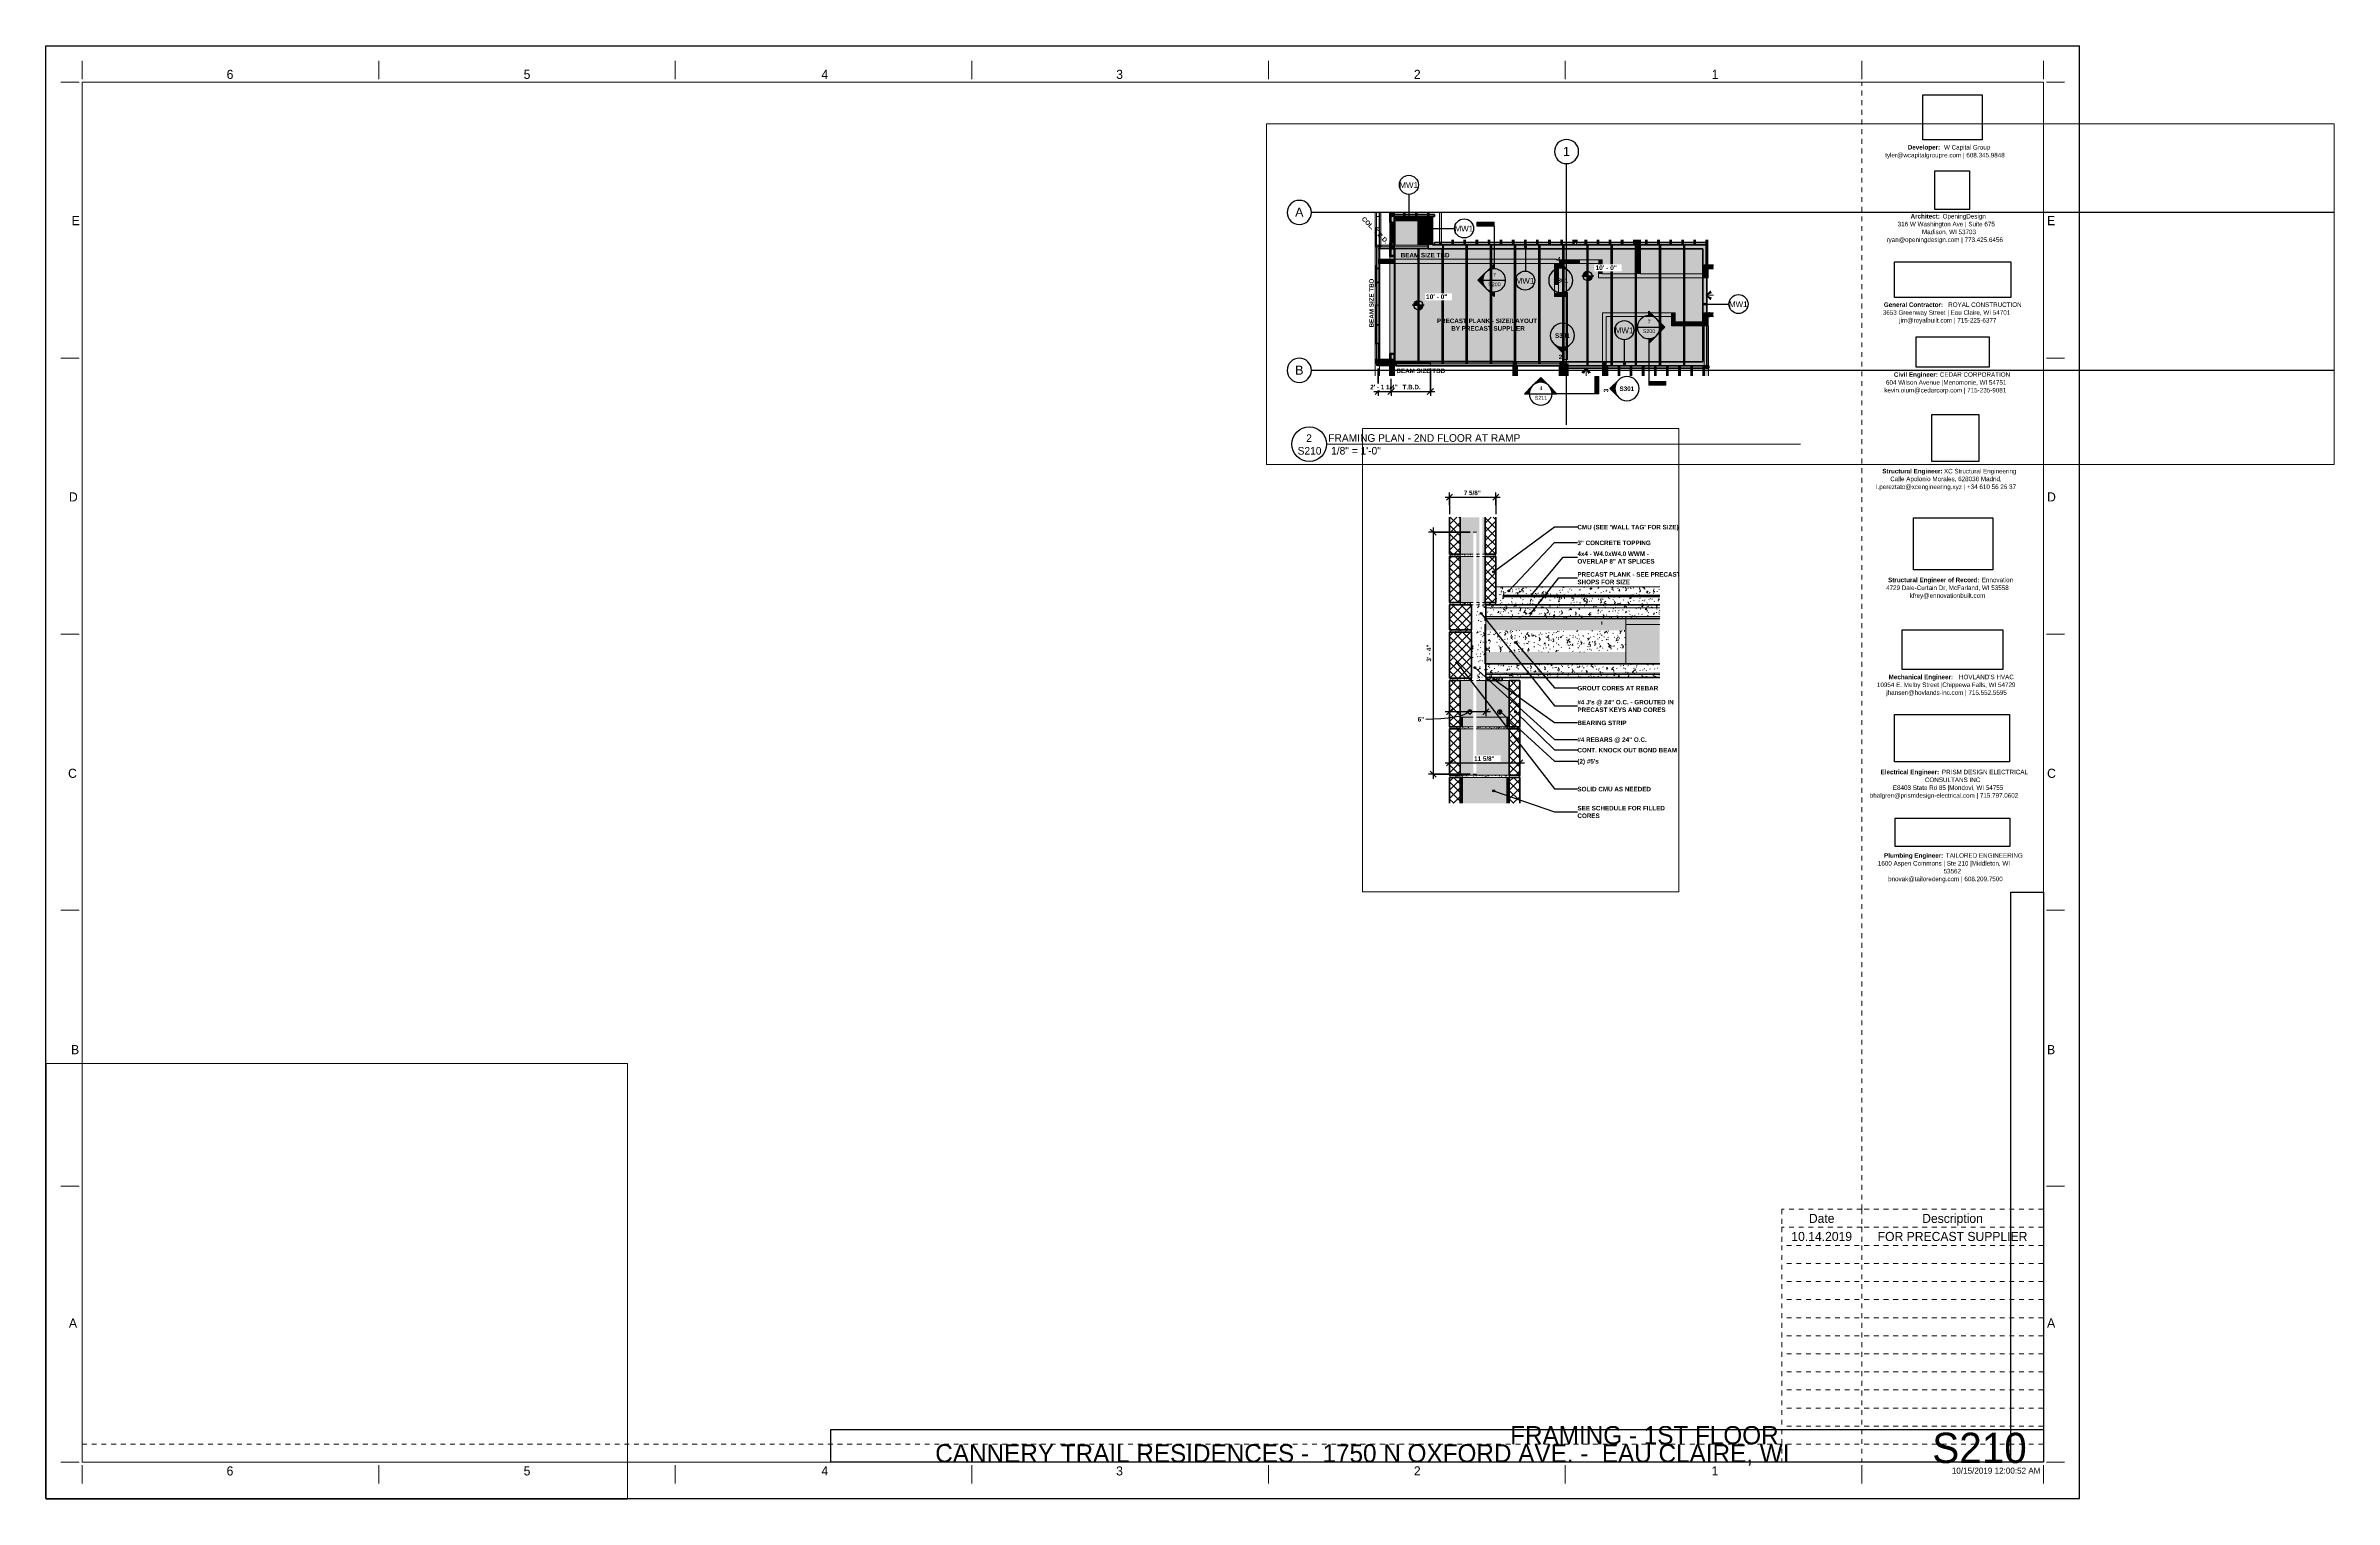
# Paper-space layout 'Layout1' of a CAD drawing. Header units: inches. Extents: x 0 to 47.2, y 0 to 30.
# The model-space entities are those that its viewports show. They can reach past a viewport. Long polylines and large blocks are cut down to what shows.
import ezdxf

# ---------------------------------------------------------------- set-up
doc = ezdxf.new("R2010")
doc.units = ezdxf.units.IN
doc.header["$MEASUREMENT"] = 0
for name, pattern in [('Dot 1_32_', [0.03125, 0, -0.03125]), ('Grid Line 1_2_', [0.875, 0.5, -0.125, 0.125, -0.125]), ('Hidden 1_8_', [0.1875, 0.125, -0.0625])]:
    doc.linetypes.add(name, pattern=pattern)
for name, color, linetype, lineweight in [('A-ANNO-DIMS', 211, 'Continuous', 9), ('A-ANNO-DIMS-8', 211, 'Continuous', 9), ('A-ANNO-DIMS-96', 211, 'Continuous', 9), ('A-ANNO-IDEN', 131, 'Continuous', 30), ('A-DETL', 90, 'Continuous', 9), ('A-DETL-GENF', 92, 'Continuous', 9), ('A-DETL-THIN', 151, 'Continuous', 9), ('A-WALL', 113, 'Continuous', 13), ('A-WALL-IDEN', 211, 'Continuous', 30), ('A-WALL-PATT', 111, 'Continuous', 18), ('G-ANNO-DIMS', 111, 'Continuous', 9), ('G-ANNO-SCHD', 231, 'Continuous', 30), ('G-ANNO-SYMB', 111, 'Continuous', 30), ('G-ANNO-TTLB', 6, 'Continuous', 30), ('G-ANNO-TTLB-MEDM', 33, 'Continuous', 20), ('I-WALL', 2, 'Continuous', 13), ('S-BEAM', 12, 'Continuous', 9), ('S-BEAM-IDEN', 2, 'Continuous', 30), ('S-COLS', 52, 'Continuous', 9), ('S-COLS-IDEN', 171, 'Continuous', 30), ('S-FNDN', 32, 'Continuous', 13), ('S-GRID', 1, 'Continuous', 9), ('S-GRID-IDEN', 1, 'Continuous', 30)]:
    doc.layers.add(name, color=color, linetype=linetype, lineweight=lineweight)
doc.layers.add('G-ANNO-NPLT', color=191, linetype='Continuous', plot=False)
doc.styles.add('Arial', font='arial.ttf', dxfattribs={"height": 18})
doc.styles.add('Arial_2', font='arial.ttf', dxfattribs={"height": 7.559055})
doc.styles.add('Arial_3', font='arial.ttf', dxfattribs={"height": 11.338583})
doc.styles.add('Arial_B', font='arialbd.ttf', dxfattribs={"height": 9.285714})
doc.styles.add('Century Gothic_1', font='', dxfattribs={"height": 0.1875})
doc.styles.add('Century Gothic_2', font='', dxfattribs={"height": 0.09375})
doc.styles.add('Century Gothic_3', font='', dxfattribs={"height": 0.125})
doc.styles.add('Century Gothic_4', font='', dxfattribs={"height": 0.625})
doc.styles.add('Century Gothic_5', font='', dxfattribs={"height": 0.375})
doc.styles.add('Century Gothic_6', font='', dxfattribs={"height": 0.15748})
doc.styles.add('Century Gothic_B', font='', dxfattribs={"height": 9})
doc.styles.add('Century Gothic_B_1', font='', dxfattribs={"height": 0.75})
doc.styles.add('Century Gothic_B_2', font='', dxfattribs={"height": 0.09375})
doc.styles.get('Century Gothic_1').set_extended_font_data('Century Gothic')
doc.styles.get('Century Gothic_2').set_extended_font_data('Century Gothic')
doc.styles.get('Century Gothic_3').set_extended_font_data('Century Gothic')
doc.styles.get('Century Gothic_4').set_extended_font_data('Century Gothic')
doc.styles.get('Century Gothic_5').set_extended_font_data('Century Gothic')
doc.styles.get('Century Gothic_6').set_extended_font_data('Century Gothic')
doc.styles.get('Century Gothic_B').set_extended_font_data('Century Gothic', bold=True)
doc.styles.get('Century Gothic_B_1').set_extended_font_data('Century Gothic', bold=True)
doc.styles.get('Century Gothic_B_2').set_extended_font_data('Century Gothic', bold=True)
doc.dimstyles.new('OD__1_16__Tol__', dxfattribs={"dimscale": 12, "dimtxt": 0.783126, "dimasz": 0.083333, "dimexe": 0.0625, "dimexo": 0.041667, "dimgap": 0.010417, "dimtad": 1, "dimdec": 4, "dimrnd": 0.0625, "dimzin": 3, "dimdsep": 46, "dimlunit": 4, "dimtxsty": 'Century Gothic_B_1', "dimblk1": 'OBLIQUE', "dimblk2": 'OBLIQUE', "dimsah": 1, "dimcen": 0.09, "dimdle": 0.0625, "dimazin": 0, "dimtfac": 1, "dimtdec": 4, "dimtix": 1, "dimtmove": 0, "dimatfit": 3, "dimfxl": 1, "dimtvp": 1, "dimtfill": 1, "dimfrac": 2, "dimtolj": 1, "dimtzin": 0, "dimlwd": 30, "dimlwe": 30, "dimarcsym": 2})
doc.dimstyles.new('OD__1_16__Tol___1', dxfattribs={"dimscale": 12, "dimtxt": 0.783126, "dimasz": 0.083333, "dimexe": 0.0625, "dimexo": 0.041667, "dimgap": 0.010417, "dimtad": 1, "dimdec": 4, "dimrnd": 0.0625, "dimzin": 3, "dimdsep": 46, "dimlunit": 4, "dimtxsty": 'Century Gothic_B_1', "dimblk1": 'OBLIQUE', "dimblk2": 'OBLIQUE', "dimsah": 1, "dimcen": 0.09, "dimdle": 0.0625, "dimazin": 0, "dimtfac": 1, "dimtdec": 4, "dimtix": 1, "dimtmove": 1, "dimatfit": 3, "dimfxl": 1, "dimtvp": 1, "dimtfill": 1, "dimfrac": 2, "dimtolj": 1, "dimtzin": 0, "dimlwd": 30, "dimlwe": 30, "dimarcsym": 2})
doc.dimstyles.new('OD__1_4__Tol__', dxfattribs={"dimscale": 12, "dimtxt": 9.397514, "dimasz": 1, "dimexe": 0.75, "dimexo": 0.5, "dimgap": 0.125, "dimtad": 1, "dimrnd": 0.25, "dimzin": 1, "dimdsep": 46, "dimlunit": 4, "dimtxsty": 'Century Gothic_B', "dimblk1": 'OBLIQUE', "dimblk2": 'OBLIQUE', "dimsah": 1, "dimcen": 0.09, "dimdle": 0.75, "dimazin": 0, "dimtfac": 1, "dimtdec": 4, "dimtix": 1, "dimtmove": 0, "dimatfit": 3, "dimfxl": 1, "dimtvp": 1, "dimtfill": 1, "dimfrac": 2, "dimtolj": 1, "dimtzin": 0, "dimlwd": 30, "dimlwe": 30, "dimarcsym": 2})
doc.dimstyles.new('OD__1_8__Tol__', dxfattribs={"dimscale": 12, "dimtxt": 0.783126, "dimasz": 0.083333, "dimexe": 0.0625, "dimexo": 0.041667, "dimgap": 0.010417, "dimtad": 1, "dimdec": 3, "dimrnd": 0.125, "dimzin": 3, "dimdsep": 46, "dimlunit": 4, "dimtxsty": 'Century Gothic_B_1', "dimblk1": 'OBLIQUE', "dimblk2": 'OBLIQUE', "dimsah": 1, "dimcen": 0.09, "dimdle": 0.0625, "dimazin": 0, "dimtfac": 1, "dimtdec": 4, "dimtix": 1, "dimtmove": 0, "dimatfit": 3, "dimfxl": 1, "dimtvp": 1, "dimtfill": 1, "dimfrac": 2, "dimtolj": 1, "dimtzin": 0, "dimlwd": 30, "dimlwe": 30, "dimarcsym": 2})
picture_1 = doc.add_image_def('image1.jpg', size_in_pixel=(2440, 1006))
picture_2 = doc.add_image_def('image2.jpg', size_in_pixel=(785, 514))
picture_3 = doc.add_image_def('image3.png', size_in_pixel=(300, 300))
picture_4 = doc.add_image_def('image4.jpg', size_in_pixel=(336, 83))
picture_5 = doc.add_image_def('image5.jpg', size_in_pixel=(278, 110))
picture_6 = doc.add_image_def('image6.jpg', size_in_pixel=(302, 126))
picture_7 = doc.add_image_def('image7.jpg', size_in_pixel=(261, 80))
picture_8 = doc.add_image_def('image8.jpg', size_in_pixel=(344, 261))
picture_9 = doc.add_image_def('image9.jpg', size_in_pixel=(547, 610))
picture_10 = doc.add_image_def('image10.jpg', size_in_pixel=(95, 1663))
picture_11 = doc.add_image_def('image11.jpg', size_in_pixel=(3536, 95))
pattern_1 = [(50, (2007.869, -114.959), (2.29529108, -0.20022947), [0.24, -2.64]), (355, (2007.869, -114.959), (-0.44391855, 2.40684884), [0.192, -2.112]), (100.451, (2008.061, -114.976), (1.85147686, 2.206452), [0.204, -2.244]), (46.184, (2007.869, -114.319), (3.41498314, -0.5298822), [0.36, -3.96]), (96.636, (2008.154, -114.363), (2.9907744, 3.1175039), [0.306, -3.365]), (351.184, (2007.869, -114.319), (2.9911175, 3.1174062), [0.288, -3.168]), (21, (2008.189, -114.479), (1.91043364, -1.28790384), [0.24, -2.64]), (326, (2008.189, -114.479), (0.77860356, 2.3202934), [0.192, -2.112]), (71.451, (2008.349, -114.586), (2.6890473, 1.0321926), [0.204, -2.244]), (37.5, (2007.869, -114.959), (0.038893785, 1.064692103), [0.106, -1.981, 0.106, -2.038, -2.12]), (37.5, (2007.869, -114.959), (0.038893785, 1.064692103), [-4.23, 0.106, -2.014]), (7.5, (2007.869, -114.959), (0.84152303, 1.26163425), [0.106, -1.117, 0.106, -1.933, -0.808]), (7.5, (2007.869, -114.959), (0.84152303, 1.26163425), [-3.261, 0.106, -0.702]), (327.5, (2007.156, -114.959), (1.707841713, -0.07187965), [0.106, -0.694, 0.106, -2.39, -3.312]), (327.5, (2007.156, -114.959), (1.707841713, -0.07187965), [-3.296, 0.106, -3.206]), (317.5, (2006.836, -114.959), (1.86586297, 0.32069512), [0.106, -0.934, 0.106, -1.552, -2.352]), (317.5, (2006.836, -114.959), (1.86586297, 0.32069512), [-2.698, 0.106, -2.246])]
pattern_2 = [(0, (2007.869, -114.959), (1.28, 0.32), [0.106, -0.854, 0.106, -0.854, -5.12]), (0, (2007.869, -114.959), (1.28, 0.32), [-1.92, 0.106, -1.814, 0.106, -0.854, -2.24]), (0, (2007.869, -114.959), (1.28, 0.32), [-4.8, 0.106, -0.534, 0.106, -1.494]), (120, (2008.349, -114.799), (-0.917128129, 0.948512517), [0.106, -0.854, 0.106, -0.854, -5.12]), (120, (2008.349, -114.799), (-0.917128129, 0.948512517), [-1.92, 0.106, -1.814, 0.106, -0.854, -2.24]), (120, (2008.349, -114.799), (-0.917128129, 0.948512517), [-4.8, 0.106, -0.534, 0.106, -1.494]), (240, (2008.509, -114.159), (-0.362871871, -1.268512517), [0.106, -0.854, 0.106, -0.854, -5.12]), (240, (2008.509, -114.159), (-0.362871871, -1.268512517), [-1.92, 0.106, -1.814, 0.106, -0.854, -2.24]), (240, (2008.509, -114.159), (-0.362871871, -1.268512517), [-4.8, 0.106, -0.534, 0.106, -1.494])]
pattern_3 = [(45, (2007.869, -114.959), (-0.791959595, 0.791959595), []), (45, (2007.869, -113.759), (-0.791959595, 0.791959595), [])]
pattern_4 = [(45, (2007.869, -114.959), (-0.70710678, 0.70710678), []), (135, (2007.869, -114.959), (-0.70710678, -0.70710678), [])]

# ---------------------------------------------------------------- blocks, each defined once
blk = doc.blocks.new('OD Title Block - 30x42 - CDs - one-217245-FRAMING - 1ST FLOOR')
at = {"layer": 'G-ANNO-TTLB'}
for p, q in [((-0.01, 30.014), (41.99, 30.014)), ((-0.01, 0.014), (-0.01, 30.014)), ((41.99, 0.014), (41.99, 30.014)), ((-0.01, 0.014), (41.99, 0.014))]:
    blk.add_line(p, q, dxfattribs=at)
at = {"layer": 'G-ANNO-TTLB', "linetype": 'Dot 1_32_', "lineweight": 13}
for p, q in [((37.49, 5.989), (37.49, 29.264)), ((0.74, 1.137), (35.905, 1.137))]:
    blk.add_line(p, q, dxfattribs=at)
at = {"layer": 'G-ANNO-TTLB-MEDM'}
for p, q in [((0.74, 29.326), (0.74, 29.701)), ((6.865, 29.326), (6.865, 29.701)), ((12.99, 29.326), (12.99, 29.701)), ((19.115, 29.326), (19.115, 29.701)), ((25.24, 29.326), (25.24, 29.701)), ((31.365, 29.326), (31.365, 29.701)), ((37.49, 29.326), (37.49, 29.701)), ((41.24, 29.326), (41.24, 29.701)), ((0.677, 29.264), (0.302, 29.264)), ((0.74, 29.264), (41.24, 29.264)), ((0.74, 29.264), (0.74, 0.764)), ((41.24, 29.264), (41.24, 0.764)), ((41.302, 29.264), (41.677, 29.264)), ((0.677, 23.564), (0.302, 23.564)), ((41.302, 23.564), (41.677, 23.564)), ((0.677, 17.864), (0.302, 17.864)), ((41.302, 17.864), (41.677, 17.864)), ((0.677, 12.164), (0.302, 12.164)), ((41.302, 12.164), (41.677, 12.164)), ((0.677, 6.464), (0.302, 6.464)), ((41.302, 6.464), (41.677, 6.464)), ((0.677, 0.764), (0.302, 0.764)), ((0.74, 0.764), (41.24, 0.764)), ((0.74, 0.701), (0.74, 0.326)), ((6.865, 0.701), (6.865, 0.326)), ((12.99, 0.701), (12.99, 0.326)), ((19.115, 0.701), (19.115, 0.326)), ((25.24, 0.701), (25.24, 0.326)), ((31.365, 0.701), (31.365, 0.326)), ((37.49, 0.701), (37.49, 0.326)), ((41.24, 0.701), (41.24, 0.326)), ((41.302, 0.764), (41.677, 0.764))]:
    blk.add_line(p, q, dxfattribs=at)
at = {"layer": 'G-ANNO-TTLB', "lineweight": 9, "attachment_point": 1}
for s, insert, char_height, width, style in [('6', (3.725, 29.517), 0.188, 0.17675, 'Century Gothic_1'), ('5', (9.858, 29.517), 0.188, 0.17675, 'Century Gothic_1'), ('4', (16.007, 29.517), 0.188, 0.17675, 'Century Gothic_1'), ('3', (22.094, 29.517), 0.188, 0.17675, 'Century Gothic_1'), ('2', (28.242, 29.517), 0.188, 0.17675, 'Century Gothic_1'), ('1', (34.391, 29.517), 0.188, 0.17675, 'Century Gothic_1'), ('Developer: ', (38.44, 27.964), 0.09375, 0.90584, 'Century Gothic_B_2'), ('W Capital Group', (39.188, 27.964), 0.09375, 1.32878, 'Century Gothic_2'), ('tyler@wcapitalgroupre.com | 608.345.9848', (37.974, 27.802), 0.09375, 3.36141, 'Century Gothic_2'), ('E', (0.523, 26.497), 0.188, 0.17044, 'Century Gothic_1'), ('Architect: ', (38.499, 26.54), 0.09375, 0.80169, 'Century Gothic_B_2'), ('OpeningDesign', (39.16, 26.54), 0.09375, 1.212, 'Century Gothic_2'), ('E', (41.317, 26.497), 0.188, 0.17044, 'Century Gothic_1'), ('ryan@openingdesign.com | 773.425.6456', (38.002, 26.056), 0.09375, 3.21937, 'Century Gothic_2'), ('316 W Washington Ave | Suite 675', (38.233, 26.379), 0.09375, 2.65756, 'Century Gothic_2'), ('Madison, WI 53703', (38.733, 26.217), 0.09375, 1.44556, 'Century Gothic_2'), ('General Contractor: ', (37.946, 24.714), 0.09375, 1.60969, 'Century Gothic_B_2'), ('ROYAL CONSTRUCTION', (39.274, 24.714), 0.09375, 1.82116, 'Century Gothic_2'), ('3653 Greenway Street | Eau Claire, WI 54701', (37.925, 24.552), 0.09375, 3.4845, 'Century Gothic_2'), ('jim@royalbuilt.com | 715-225-6377', (38.263, 24.391), 0.09375, 2.66387, 'Century Gothic_2'), ('Civil Engineer: ', (38.154, 23.271), 0.09375, 1.14888, 'Century Gothic_B_2'), ('CEDAR CORPORATION', (39.102, 23.271), 0.09375, 1.78012, 'Century Gothic_2'), ('kevin.oium@cedarcorp.com | 715-235-9081', (37.956, 22.948), 0.09375, 3.40559, 'Century Gothic_2'), ('604 Wilson Avenue |Menomonie, WI 54751', (37.99, 23.109), 0.09375, 3.32669, 'Century Gothic_2'), ('Structural Engineer: ', (37.914, 21.277), 0.09375, 1.54341, 'Century Gothic_B_2'), ('XC Structural Engineering', (39.188, 21.277), 0.09375, 1.96319, 'Century Gothic_2'), ('l.pereztato@xcengineering.xyz | +34 610 56 26 37', (37.787, 20.954), 0.09375, 3.81591, 'Century Gothic_2'), ('Calle Apolonio Morales, 628036 Madrid, ', (38.078, 21.116), 0.09375, 3.15309, 'Century Gothic_2'), ('D', (0.468, 20.791), 0.188, 0.23672, 'Century Gothic_1'), ('D', (41.317, 20.791), 0.188, 0.23672, 'Century Gothic_1'), ('Structural Engineer of Record: ', (38.034, 19.03), 0.09375, 2.34509, 'Century Gothic_B_2'), ('Ennovation', (39.969, 19.03), 0.0937, 0.87428, 'Century Gothic_2'), ('4729 Dale-Curtain Dr, McFarland, WI 53558', (37.992, 18.869), 0.09375, 3.32037, 'Century Gothic_2'), ('kfrey@ennovationbuilt.com', (38.479, 18.707), 0.09375, 2.13994, 'Century Gothic_2'), ('Mechanical Engineer: ', (38.045, 17.026), 0.09375, 1.76119, 'Century Gothic_B_2'), ("HOVLAND'S HVAC", (39.498, 17.026), 0.09375, 1.42663, 'Century Gothic_2'), ('10954 E. Melby Street |Chippewa Falls, WI 54729', (37.803, 16.865), 0.09375, 3.77487, 'Century Gothic_2'), ('jhansen@hovlands-inc.com | 715.552.5595', (37.996, 16.704), 0.09375, 3.31091, 'Century Gothic_2'), ('C', (0.45, 15.084), 0.188, 0.25881, 'Century Gothic_1'), ('Electrical Engineer: ', (37.88, 15.064), 0.09375, 1.53394, 'Century Gothic_B_2'), ('E8403 State Rd 85 |Mondovi, WI 54755', (38.133, 14.741), 0.09375, 2.9795, 'Century Gothic_2'), ('CONSULTANS INC', (38.794, 14.903), 0.09375, 1.37613, 'Century Gothic_2'), ('PRISM DESIGN ELECTRICAL ', (39.146, 15.064), 0.09375, 2.09891, 'Century Gothic_2'), ('C', (41.317, 15.084), 0.188, 0.25881, 'Century Gothic_1'), ('bhalgren@prismdesign-electrical.com | 715.797.0602', (37.656, 14.58), 0.09375, 4.13469, 'Century Gothic_2'), ('Plumbing Engineer: ', (37.951, 13.34), 0.09375, 1.54656, 'Century Gothic_B_2'), ('TAILORED ENGINEERING', (39.227, 13.34), 0.09375, 1.87166, 'Century Gothic_2'), ('1600 Aspen Commons | Ste 210 |Middleton, WI ', (37.823, 13.178), 0.09375, 3.77172, 'Century Gothic_2'), ('bnovak@tailoredeng.com | 608.209.7500', (38.034, 12.856), 0.09375, 3.21622, 'Century Gothic_2'), ('53562', (39.18, 13.017), 0.0937, 0.44188, 'Century Gothic_2'), ('B', (0.512, 9.378), 0.188, 0.18306, 'Century Gothic_1'), ('B', (41.317, 9.378), 0.188, 0.18306, 'Century Gothic_1'), ('A', (0.468, 3.734), 0.188, 0.23672, 'Century Gothic_1'), ('A', (41.317, 3.734), 0.188, 0.23672, 'Century Gothic_1'), ('6', (3.724, 0.679), 0.188, 0.17675, 'Century Gothic_1'), ('5', (9.858, 0.679), 0.188, 0.17675, 'Century Gothic_1'), ('4', (16.007, 0.679), 0.188, 0.17675, 'Century Gothic_1'), ('3', (22.093, 0.679), 0.188, 0.17675, 'Century Gothic_1'), ('2', (28.242, 0.679), 0.188, 0.17675, 'Century Gothic_1'), ('1', (34.39, 0.679), 0.188, 0.17675, 'Century Gothic_1')]:
    blk.add_mtext(s, dxfattribs=dict(at, insert=insert, char_height=char_height, width=width, style=style))
at = {"layer": 'G-ANNO-TTLB'}
image = blk.add_image(picture_8, insert=(38.752, 28.068), size_in_units=(1.226, 0.93), dxfattribs=at)
image.dxf.flags = 7
image = blk.add_image(picture_9, insert=(38.999, 26.632), size_in_units=(0.719, 0.802), rotation=0, dxfattribs=at)
image.dxf.flags = 7
image = blk.add_image(picture_7, insert=(38.163, 24.818), size_in_units=(2.404, 0.737), dxfattribs=at)
image.dxf.flags = 7
image = blk.add_image(picture_6, insert=(38.612, 23.375), size_in_units=(1.506, 0.628), dxfattribs=at)
image.dxf.flags = 7
image = blk.add_image(picture_3, insert=(38.938, 21.431), size_in_units=(0.97, 0.97), dxfattribs=at)
image.dxf.flags = 7
image = blk.add_image(picture_2, insert=(38.558, 19.194), size_in_units=(1.638, 1.072), dxfattribs=at)
image.dxf.flags = 7
image = blk.add_image(picture_5, insert=(38.326, 17.131), size_in_units=(2.077, 0.822), dxfattribs=at)
image.dxf.flags = 7
image = blk.add_image(picture_1, insert=(38.167, 15.226), size_in_units=(2.376, 0.98), dxfattribs=at)
image.dxf.flags = 7
image = blk.add_image(picture_4, insert=(38.179, 13.479), size_in_units=(2.372, 0.586), dxfattribs=at)
image.dxf.flags = 7
image = blk.add_image(picture_10, insert=(40.567, 0.764), size_in_units=(0.673, 11.775), dxfattribs=at)
image.dxf.flags = 7
image = blk.add_image(picture_11, insert=(16.203, 0.764), size_in_units=(25.037, 0.673), dxfattribs=at)
image.dxf.flags = 7
blk = doc.blocks.new('Viewport - TITLE - SCALE-1124179-FRAMING - 1ST FLOOR')
at = {"layer": 'G-ANNO-TTLB'}
blk.add_circle((-0.357, 0), 0.357, dxfattribs=at)
blk = doc.blocks.new('CTR - 1st Phase - Shell_rvt-2-FRAMING PLAN - 2ND FLOOR AT RAMP')
at = {"layer": 'A-WALL', "transparency": 33554585}
h = blk.add_hatch(color=23, dxfattribs=at)
h.paths.add_polyline_path([(-3831.074, 11551.902), (-3831.074, 11567.039), (-3823.199, 11567.039), (-3823.199, 11567.789), (-3831.824, 11567.789), (-3831.824, 11551.902)], flags=0)
h.paths.add_polyline_path([(-3823.199, 11759.789), (-3823.199, 11760.539), (-3831.074, 11760.539), (-3831.074, 11786.239), (-3827.511, 11786.239), (-3827.511, 11786.989), (-3831.824, 11786.989), (-3831.824, 11759.789), (-3825.9, 11759.789)], flags=0)
h.paths.add_polyline_path([(-3831.824, 11826.989), (-3827.511, 11826.989), (-3827.511, 11827.739), (-3831.074, 11827.739), (-3831.074, 11847.189), (-3831.824, 11847.189)], flags=0)
at = {"layer": 'A-WALL', "lineweight": 5, "transparency": 33554585}
h = blk.add_hatch(color=31, dxfattribs=at)
h.paths.add_polyline_path([(-3830.324, 11551.902), (-3830.324, 11566.289), (-3823.199, 11566.289), (-3823.199, 11567.039), (-3831.074, 11567.039), (-3831.074, 11551.902)], flags=0)
h.paths.add_polyline_path([(-3823.199, 11760.539), (-3823.199, 11761.289), (-3830.324, 11761.289), (-3830.324, 11785.489), (-3827.511, 11785.489), (-3827.511, 11786.239), (-3831.074, 11786.239), (-3831.074, 11760.539), (-3825.9, 11760.539)], flags=0)
h.paths.add_polyline_path([(-3831.074, 11827.739), (-3827.511, 11827.739), (-3827.511, 11828.489), (-3830.324, 11828.489), (-3830.324, 11847.189), (-3831.074, 11847.189)], flags=0)
h = blk.add_hatch(color=31, dxfattribs=at)
h.paths.add_polyline_path([(-3829.324, 11551.902), (-3829.324, 11565.289), (-3823.199, 11565.289), (-3823.199, 11566.289), (-3830.324, 11566.289), (-3830.324, 11551.902)], flags=0)
h.paths.add_polyline_path([(-3830.324, 11761.289), (-3823.199, 11761.289), (-3823.199, 11762.289), (-3829.324, 11762.289), (-3829.324, 11775.364), (-3830.199, 11775.364), (-3830.199, 11782.614), (-3829.324, 11782.614), (-3829.324, 11784.489), (-3827.511, 11784.489), (-3827.511, 11785.489), (-3830.324, 11785.489), (-3830.324, 11766.2)], flags=0)
h.paths.add_polyline_path([(-3830.324, 11828.489), (-3827.511, 11828.489), (-3827.511, 11829.489), (-3829.324, 11829.489), (-3829.324, 11847.189), (-3830.324, 11847.189)], flags=0)
h = blk.add_hatch(color=31, dxfattribs=at)
h.paths.add_polyline_path([(-3823.824, 11551.902), (-3823.824, 11565.289), (-3829.324, 11565.289), (-3829.324, 11551.902), (-3825.9, 11551.902)], flags=0)
h.paths.add_polyline_path([(-3829.324, 11762.289), (-3823.824, 11762.289), (-3823.824, 11775.364), (-3829.324, 11775.364), (-3829.324, 11766.2)], flags=0)
h.paths.add_polyline_path([(-3823.824, 11782.614), (-3823.824, 11786.364), (-3827.511, 11786.364), (-3827.511, 11784.489), (-3829.324, 11784.489), (-3829.324, 11782.614), (-3825.9, 11782.614)], flags=0)
h.paths.add_polyline_path([(-3825.9, 11827.614), (-3823.824, 11827.614), (-3823.824, 11847.189), (-3829.324, 11847.189), (-3829.324, 11829.489), (-3827.511, 11829.489), (-3827.511, 11827.614)], flags=0)
for color, points in [(13, [(-3831.824, 11786.989), (-3823.199, 11786.989), (-3823.199, 11826.989), (-3831.824, 11826.989), (-3831.824, 11806.715)]), (31, [(-3830.199, 11775.364), (-3829.324, 11775.364), (-3829.324, 11782.614), (-3830.199, 11782.614), (-3830.199, 11776.177)]), (31, [(-3829.324, 11775.364), (-3823.824, 11775.364), (-3823.824, 11782.614), (-3829.324, 11782.614), (-3829.324, 11776.329)]), (13, [(-3823.199, 11567.789), (-3823.199, 11759.789), (-3831.824, 11759.789), (-3831.824, 11567.789), (-3825.9, 11567.789)]), (13, [(-3846.474, 11547.589), (-3831.074, 11547.589), (-3831.074, 11556.214), (-3860.724, 11556.214), (-3860.724, 11550.089), (-3846.474, 11550.089)]), (13, [(-3829.324, 11547.589), (-3829.324, 11556.214), (-3830.324, 11556.214), (-3830.324, 11547.589)]), (13, [(-3823.199, 11547.589), (-3823.199, 11556.214), (-3823.824, 11556.214), (-3823.824, 11547.589)]), (31, [(-3830.324, 11523.189), (-3830.324, 11551.902), (-3831.074, 11551.902), (-3831.074, 11523.189)]), (31, [(-3829.324, 11523.189), (-3829.324, 11551.902), (-3830.324, 11551.902), (-3830.324, 11523.189)]), (31, [(-3823.824, 11523.189), (-3823.824, 11551.902), (-3829.324, 11551.902), (-3829.324, 11523.189), (-3825.9, 11523.189)]), (13, [(-3860.474, 11547.589), (-3846.474, 11547.589), (-3846.474, 11550.089), (-3860.724, 11550.089), (-3860.724, 11547.589)])]:
    blk.add_hatch(color=color, dxfattribs=at).paths.add_polyline_path(points, flags=0)
h = blk.add_hatch(color=13, dxfattribs=at)
h.paths.add_polyline_path([(-3823.824, 11547.589), (-3823.824, 11556.214), (-3829.324, 11556.214), (-3829.324, 11547.589), (-3825.9, 11547.589)], flags=0)
h.paths.add_polyline_path([(-3831.074, 11547.589), (-3830.324, 11547.589), (-3830.324, 11556.214), (-3831.074, 11556.214), (-3831.074, 11547.964)], flags=0)
at = {"layer": 'A-WALL', "transparency": 33554585}
blk.add_hatch(color=23, dxfattribs=at).paths.add_polyline_path([(-3831.074, 11523.189), (-3831.074, 11551.902), (-3831.824, 11551.902), (-3831.824, 11523.189)], flags=0)
at = {"layer": 'A-WALL', "color": 254}
for p, q in [((-3860.724, 11817.014), (-3860.724, 11847.189)), ((-3860.474, 11742.151), (-3860.474, 11847.189)), ((-3857.974, 11838.989), (-3857.974, 11847.189)), ((-3851.849, 11847.189), (-3851.849, 11838.989)), ((-3851.849, 11838.989), (-3851.849, 11847.189)), ((-3823.199, 11847.189), (-3823.199, 11843.364)), ((-3852.874, 11838.989), (-3857.974, 11838.989)), ((-3857.974, 11838.989), (-3857.974, 11817.014)), ((-3857.974, 11817.014), (-3857.974, 11838.989)), ((-3851.849, 11838.989), (-3852.874, 11838.989)), ((-3851.849, 11838.989), (-3851.849, 11817.014)), ((-3851.849, 11817.014), (-3851.849, 11838.989)), ((-3823.199, 11838.989), (-3823.199, 11826.989)), ((-3823.199, 11826.989), (-3827.511, 11826.989)), ((-3860.724, 11778.99), (-3860.724, 11817.014)), ((-3860.724, 11817.014), (-3860.724, 11778.99)), ((-3859.724, 11817.014), (-3860.724, 11817.014)), ((-3852.874, 11817.014), (-3860.724, 11817.014)), ((-3859.724, 11817.014), (-3859.724, 11778.99)), ((-3859.724, 11778.99), (-3859.724, 11817.014)), ((-3859.724, 11817.014), (-3852.874, 11817.014)), ((-3852.874, 11817.014), (-3851.849, 11817.014)), ((-3851.849, 11817.014), (-3852.874, 11817.014)), ((-3851.849, 11782.354), (-3851.849, 11817.014)), ((-3851.849, 11817.014), (-3851.849, 11782.354)), ((-3823.199, 11786.989), (-3827.511, 11786.989)), ((-3823.199, 11786.989), (-3823.199, 11782.614)), ((-3851.849, 11782.354), (-3851.849, 11778.99)), ((-3851.849, 11778.99), (-3851.849, 11782.354)), ((-3823.199, 11782.614), (-3823.199, 11775.364)), ((-3860.724, 11740.401), (-3860.724, 11778.99)), ((-3860.698, 11778.99), (-3857.974, 11778.99)), ((-3859.724, 11778.99), (-3860.698, 11778.99)), ((-3857.974, 11778.99), (-3859.724, 11778.99)), ((-3857.974, 11778.99), (-3857.974, 11735.264)), ((-3857.974, 11735.264), (-3857.974, 11778.99)), ((-3857.974, 11778.99), (-3855.484, 11778.99)), ((-3855.484, 11778.99), (-3857.974, 11778.99)), ((-3855.482, 11778.99), (-3855.353, 11778.99)), ((-3855.353, 11778.99), (-3855.482, 11778.99)), ((-3855.351, 11778.99), (-3855.222, 11778.99)), ((-3855.222, 11778.99), (-3855.351, 11778.99)), ((-3855.22, 11778.99), (-3855.091, 11778.99)), ((-3855.091, 11778.99), (-3855.22, 11778.99)), ((-3855.089, 11778.99), (-3854.96, 11778.99)), ((-3854.96, 11778.99), (-3855.089, 11778.99)), ((-3854.744, 11778.99), (-3854.473, 11778.99)), ((-3854.473, 11778.99), (-3854.744, 11778.99)), ((-3851.849, 11778.989), (-3851.849, 11754.439)), ((-3823.199, 11775.364), (-3823.199, 11762.289)), ((-3851.849, 11754.424), (-3851.849, 11745.943)), ((-3851.849, 11745.939), (-3851.849, 11736.589)), ((-3860.474, 11740.401), (-3860.474, 11742.151)), ((-3860.474, 11742.151), (-3859.343, 11742.151)), ((-3859.343, 11742.151), (-3858.984, 11742.151)), ((-3858.984, 11742.151), (-3858.974, 11742.151)), ((-3858.974, 11742.151), (-3858.974, 11736.589)), ((-3860.724, 11702.378), (-3860.724, 11740.401)), ((-3860.724, 11740.401), (-3860.724, 11702.378)), ((-3860.474, 11740.401), (-3860.724, 11740.401)), ((-3860.474, 11740.401), (-3860.474, 11702.378)), ((-3860.474, 11702.378), (-3860.474, 11740.401)), ((-3858.974, 11736.589), (-3858.974, 11735.264)), ((-3858.974, 11735.264), (-3858.974, 11736.589)), ((-3858.974, 11736.589), (-3857.974, 11736.589)), ((-3857.974, 11736.589), (-3858.974, 11736.589)), ((-3857.974, 11736.589), (-3857.122, 11736.589)), ((-3857.122, 11736.589), (-3857.974, 11736.589)), ((-3857.122, 11736.589), (-3855.484, 11736.589)), ((-3855.484, 11736.589), (-3857.122, 11736.589)), ((-3855.459, 11736.589), (-3855.353, 11736.589)), ((-3855.353, 11736.589), (-3855.459, 11736.589)), ((-3855.328, 11736.589), (-3855.222, 11736.589)), ((-3855.222, 11736.589), (-3855.328, 11736.589)), ((-3855.197, 11736.589), (-3855.091, 11736.589)), ((-3855.091, 11736.589), (-3855.197, 11736.589)), ((-3855.066, 11736.589), (-3854.96, 11736.589)), ((-3854.96, 11736.589), (-3855.066, 11736.589)), ((-3854.257, 11736.589), (-3854.151, 11736.589)), ((-3854.151, 11736.589), (-3854.257, 11736.589)), ((-3854.119, 11736.589), (-3854.013, 11736.589)), ((-3854.013, 11736.589), (-3854.119, 11736.589)), ((-3853.981, 11736.589), (-3853.875, 11736.589)), ((-3853.875, 11736.589), (-3853.981, 11736.589)), ((-3853.839, 11736.589), (-3851.849, 11736.589)), ((-3851.849, 11736.589), (-3853.839, 11736.589)), ((-3851.849, 11736.589), (-3851.849, 11735.264)), ((-3851.849, 11735.264), (-3851.849, 11736.589)), ((-3858.974, 11735.264), (-3857.974, 11735.264)), ((-3857.974, 11735.264), (-3858.974, 11735.264)), ((-3858.974, 11707.389), (-3858.974, 11735.264)), ((-3858.974, 11735.264), (-3858.974, 11707.389)), ((-3857.974, 11735.264), (-3857.19, 11735.264)), ((-3857.19, 11735.264), (-3857.974, 11735.264)), ((-3854.744, 11735.264), (-3854.474, 11735.264)), ((-3854.474, 11735.264), (-3854.744, 11735.264)), ((-3858.974, 11707.389), (-3858.974, 11700.628)), ((-3857.974, 11707.389), (-3858.974, 11707.389)), ((-3857.974, 11707.389), (-3858.974, 11707.389)), ((-3854.474, 11707.389), (-3854.744, 11707.389)), ((-3854.474, 11707.389), (-3854.744, 11707.389)), ((-3851.849, 11707.389), (-3851.849, 11663.414)), ((-3860.724, 11663.414), (-3860.724, 11702.378)), ((-3860.724, 11702.378), (-3860.474, 11702.378)), ((-3860.474, 11700.628), (-3860.474, 11702.378)), ((-3859.343, 11700.628), (-3860.474, 11700.628)), ((-3860.474, 11556.214), (-3860.474, 11700.628)), ((-3858.984, 11700.628), (-3859.343, 11700.628)), ((-3858.974, 11700.628), (-3858.984, 11700.628)), ((-3857.974, 11680.359), (-3857.974, 11663.414)), ((-3857.974, 11663.414), (-3857.974, 11680.359)), ((-3860.724, 11625.39), (-3860.724, 11663.414)), ((-3860.724, 11663.414), (-3860.724, 11625.39)), ((-3859.724, 11663.414), (-3860.724, 11663.414)), ((-3857.974, 11663.414), (-3860.724, 11663.414)), ((-3859.724, 11663.414), (-3859.724, 11625.39)), ((-3859.724, 11625.39), (-3859.724, 11663.414)), ((-3859.724, 11663.414), (-3857.974, 11663.414)), ((-3857.974, 11663.414), (-3857.138, 11663.414)), ((-3857.138, 11663.414), (-3857.974, 11663.414)), ((-3854.744, 11663.414), (-3854.474, 11663.414)), ((-3854.474, 11663.414), (-3854.744, 11663.414)), ((-3860.724, 11625.014), (-3860.724, 11625.39)), ((-3860.724, 11625.39), (-3857.974, 11625.39)), ((-3859.755, 11625.39), (-3860.724, 11625.39)), ((-3857.974, 11625.39), (-3859.724, 11625.39)), ((-3857.974, 11625.39), (-3857.974, 11625.014)), ((-3857.974, 11625.014), (-3857.974, 11625.39)), ((-3857.974, 11625.39), (-3855.267, 11625.39)), ((-3855.267, 11625.39), (-3857.974, 11625.39)), ((-3854.744, 11625.39), (-3854.474, 11625.39)), ((-3854.474, 11625.39), (-3854.744, 11625.39)), ((-3851.849, 11625.39), (-3851.849, 11625.014)), ((-3860.724, 11586.99), (-3860.724, 11625.014)), ((-3860.724, 11625.014), (-3860.724, 11586.99)), ((-3859.759, 11625.014), (-3860.724, 11625.014)), ((-3857.974, 11625.014), (-3860.724, 11625.014)), ((-3859.724, 11625.014), (-3859.724, 11586.99)), ((-3859.724, 11586.99), (-3859.724, 11625.014)), ((-3859.724, 11625.014), (-3857.974, 11625.014)), ((-3857.974, 11625.014), (-3855.267, 11625.014)), ((-3855.267, 11625.014), (-3857.974, 11625.014)), ((-3854.744, 11625.014), (-3854.474, 11625.014)), ((-3854.474, 11625.014), (-3854.744, 11625.014)), ((-3855.222, 11624.064), (-3855.484, 11624.064)), ((-3854.96, 11624.064), (-3855.196, 11624.064)), ((-3854.896, 11624.064), (-3854.942, 11624.064)), ((-3854.831, 11624.064), (-3854.878, 11624.064)), ((-3854.762, 11624.064), (-3854.813, 11624.064)), ((-3853.734, 11624.064), (-3854.257, 11624.064)), ((-3855.484, 11587.939), (-3855.377, 11587.939)), ((-3855.353, 11587.939), (-3855.246, 11587.939)), ((-3855.222, 11587.939), (-3855.116, 11587.939)), ((-3855.091, 11587.939), (-3854.985, 11587.939)), ((-3854.95, 11587.939), (-3854.894, 11587.939)), ((-3854.883, 11587.939), (-3854.827, 11587.939)), ((-3854.816, 11587.939), (-3854.754, 11587.939)), ((-3854.474, 11587.939), (-3854.43, 11587.939)), ((-3854.42, 11587.939), (-3854.375, 11587.939)), ((-3854.365, 11587.939), (-3854.321, 11587.939)), ((-3854.311, 11587.939), (-3854.267, 11587.939)), ((-3854.233, 11587.939), (-3854.095, 11587.939)), ((-3854.071, 11587.939), (-3853.934, 11587.939)), ((-3853.909, 11587.939), (-3853.758, 11587.939)), ((-3860.724, 11556.214), (-3860.724, 11586.99)), ((-3860.724, 11586.99), (-3857.974, 11586.99)), ((-3859.724, 11586.99), (-3860.724, 11586.99)), ((-3857.974, 11586.99), (-3859.724, 11586.99)), ((-3857.974, 11586.99), (-3857.974, 11556.214)), ((-3857.974, 11556.214), (-3857.974, 11586.99)), ((-3857.974, 11586.99), (-3855.377, 11586.99)), ((-3855.377, 11586.99), (-3857.974, 11586.99)), ((-3855.353, 11586.99), (-3855.246, 11586.99)), ((-3855.246, 11586.99), (-3855.353, 11586.99)), ((-3855.222, 11586.99), (-3855.115, 11586.99)), ((-3855.115, 11586.99), (-3855.222, 11586.99)), ((-3855.091, 11586.99), (-3854.984, 11586.99)), ((-3854.984, 11586.99), (-3855.091, 11586.99)), ((-3854.951, 11586.99), (-3854.893, 11586.99)), ((-3854.893, 11586.99), (-3854.951, 11586.99)), ((-3854.884, 11586.99), (-3854.826, 11586.99)), ((-3854.826, 11586.99), (-3854.884, 11586.99)), ((-3854.817, 11586.99), (-3854.754, 11586.99)), ((-3854.754, 11586.99), (-3854.817, 11586.99)), ((-3854.744, 11586.99), (-3854.474, 11586.99)), ((-3854.474, 11586.99), (-3854.744, 11586.99)), ((-3854.474, 11586.99), (-3854.429, 11586.99)), ((-3854.429, 11586.99), (-3854.474, 11586.99)), ((-3854.42, 11586.99), (-3854.375, 11586.99)), ((-3854.375, 11586.99), (-3854.42, 11586.99)), ((-3854.365, 11586.99), (-3854.321, 11586.99)), ((-3854.321, 11586.99), (-3854.365, 11586.99)), ((-3854.311, 11586.99), (-3854.267, 11586.99)), ((-3854.267, 11586.99), (-3854.311, 11586.99)), ((-3854.233, 11586.99), (-3854.095, 11586.99)), ((-3854.095, 11586.99), (-3854.233, 11586.99)), ((-3854.071, 11586.99), (-3853.933, 11586.99)), ((-3853.933, 11586.99), (-3854.071, 11586.99)), ((-3853.91, 11586.99), (-3853.757, 11586.99)), ((-3853.757, 11586.99), (-3853.91, 11586.99)), ((-3853.734, 11586.99), (-3853.367, 11586.99)), ((-3853.367, 11586.99), (-3853.734, 11586.99)), ((-3823.199, 11565.289), (-3823.199, 11556.214)), ((-3860.724, 11550.089), (-3860.724, 11556.214)), ((-3860.474, 11556.214), (-3860.724, 11556.214)), ((-3857.974, 11556.214), (-3857.974, 11551.089)), ((-3857.974, 11551.089), (-3857.974, 11556.214)), ((-3851.849, 11556.214), (-3851.849, 11551.089)), ((-3851.849, 11551.089), (-3851.849, 11556.214)), ((-3823.824, 11556.214), (-3823.199, 11556.214)), ((-3823.199, 11556.214), (-3823.824, 11556.214)), ((-3823.199, 11552.485), (-3823.199, 11556.214)), ((-3823.199, 11551.902), (-3823.199, 11552.485)), ((-3857.974, 11551.089), (-3855.484, 11551.089)), ((-3855.484, 11551.089), (-3857.974, 11551.089)), ((-3854.74, 11551.089), (-3854.474, 11551.089)), ((-3854.474, 11551.089), (-3854.74, 11551.089)), ((-3854.253, 11551.089), (-3854.089, 11551.089)), ((-3854.089, 11551.089), (-3854.253, 11551.089)), ((-3854.085, 11551.089), (-3853.922, 11551.089)), ((-3853.922, 11551.089), (-3854.085, 11551.089)), ((-3853.918, 11551.089), (-3853.738, 11551.089)), ((-3853.738, 11551.089), (-3853.918, 11551.089)), ((-3853.734, 11551.089), (-3851.849, 11551.089)), ((-3851.849, 11551.089), (-3853.734, 11551.089)), ((-3851.849, 11551.089), (-3851.849, 11550.089)), ((-3851.849, 11551.089), (-3851.849, 11550.089)), ((-3860.724, 11547.589), (-3860.724, 11550.089)), ((-3851.849, 11550.089), (-3851.849, 11547.589)), ((-3851.849, 11550.089), (-3851.849, 11547.589)), ((-3860.474, 11547.589), (-3857.974, 11547.589)), ((-3857.974, 11547.589), (-3855.484, 11547.589)), ((-3855.484, 11547.589), (-3855.355, 11547.589)), ((-3855.353, 11547.589), (-3855.224, 11547.589)), ((-3855.222, 11547.589), (-3855.093, 11547.589)), ((-3855.091, 11547.589), (-3854.963, 11547.589)), ((-3854.96, 11547.589), (-3854.891, 11547.589)), ((-3854.89, 11547.589), (-3854.821, 11547.589)), ((-3854.82, 11547.589), (-3854.745, 11547.589)), ((-3854.745, 11547.589), (-3854.474, 11547.589)), ((-3854.474, 11547.589), (-3854.42, 11547.589)), ((-3854.42, 11547.589), (-3854.366, 11547.589)), ((-3854.365, 11547.589), (-3854.312, 11547.589)), ((-3854.311, 11547.589), (-3854.258, 11547.589)), ((-3854.255, 11547.589), (-3854.089, 11547.589)), ((-3854.087, 11547.589), (-3853.921, 11547.589)), ((-3853.919, 11547.589), (-3853.736, 11547.589)), ((-3853.734, 11547.589), (-3851.849, 11547.589)), ((-3851.849, 11547.589), (-3851.849, 11543.624))]:
    blk.add_line(p, q, dxfattribs=at)
at = {"layer": 'A-WALL', "color": 253}
for p, q in [((-3860.724, 11847.189), (-3860.724, 11740.401)), ((-3860.474, 11847.189), (-3860.474, 11740.401)), ((-3857.974, 11838.989), (-3857.974, 11847.189)), ((-3851.849, 11838.989), (-3851.849, 11847.189)), ((-3831.074, 11827.739), (-3831.074, 11847.189)), ((-3830.324, 11828.489), (-3830.324, 11847.189)), ((-3829.324, 11829.489), (-3829.324, 11847.189)), ((-3823.824, 11847.189), (-3823.824, 11827.614)), ((-3857.974, 11838.989), (-3851.849, 11838.989)), ((-3851.849, 11556.214), (-3851.849, 11838.989)), ((-3823.199, 11839.239), (-3823.199, 11838.989)), ((-3827.511, 11829.489), (-3829.324, 11829.489)), ((-3827.511, 11829.489), (-3827.511, 11828.489)), ((-3827.511, 11828.489), (-3830.324, 11828.489)), ((-3827.511, 11828.489), (-3827.511, 11827.739)), ((-3827.511, 11827.739), (-3831.074, 11827.739)), ((-3827.511, 11827.739), (-3827.511, 11827.614)), ((-3827.511, 11826.989), (-3827.511, 11827.614)), ((-3823.824, 11827.614), (-3827.511, 11827.614)), ((-3831.824, 11826.989), (-3831.824, 11786.989)), ((-3823.199, 11786.989), (-3823.199, 11826.989)), ((-3827.511, 11786.364), (-3827.511, 11786.989)), ((-3831.074, 11774.989), (-3831.074, 11786.239)), ((-3831.074, 11786.239), (-3827.511, 11786.239)), ((-3827.511, 11786.364), (-3827.511, 11786.239)), ((-3827.511, 11786.364), (-3823.824, 11786.364)), ((-3827.511, 11786.239), (-3827.511, 11785.489)), ((-3823.824, 11786.364), (-3823.824, 11782.614)), ((-3830.324, 11774.989), (-3830.324, 11785.489)), ((-3830.324, 11785.489), (-3827.511, 11785.489)), ((-3827.511, 11785.489), (-3827.511, 11784.489)), ((-3829.324, 11782.614), (-3829.324, 11784.489)), ((-3829.324, 11784.489), (-3827.511, 11784.489)), ((-3829.324, 11775.364), (-3829.324, 11782.614)), ((-3823.824, 11782.614), (-3823.824, 11775.364)), ((-3829.324, 11774.989), (-3829.324, 11775.364)), ((-3823.824, 11775.364), (-3823.824, 11774.989)), ((-3831.074, 11760.539), (-3831.074, 11774.989)), ((-3830.324, 11761.289), (-3830.324, 11774.989)), ((-3829.324, 11762.289), (-3829.324, 11774.989)), ((-3823.824, 11762.289), (-3823.824, 11774.989)), ((-3823.824, 11762.289), (-3829.324, 11762.289)), ((-3823.199, 11762.289), (-3823.824, 11762.289)), ((-3823.199, 11762.289), (-3823.199, 11761.289)), ((-3823.199, 11761.289), (-3830.324, 11761.289)), ((-3823.199, 11760.539), (-3831.074, 11760.539)), ((-3831.824, 11759.789), (-3831.824, 11567.789)), ((-3823.199, 11567.789), (-3823.199, 11759.789)), ((-3858.974, 11742.151), (-3860.474, 11742.151)), ((-3858.974, 11700.628), (-3858.974, 11742.151)), ((-3860.724, 11740.401), (-3860.724, 11702.378)), ((-3860.474, 11740.401), (-3860.724, 11740.401)), ((-3860.474, 11740.401), (-3860.474, 11702.378)), ((-3860.724, 11702.378), (-3860.724, 11556.214)), ((-3860.724, 11702.378), (-3860.474, 11702.378)), ((-3860.474, 11702.378), (-3860.474, 11556.214)), ((-3860.474, 11700.628), (-3858.974, 11700.628)), ((-3831.074, 11551.902), (-3831.074, 11567.039)), ((-3831.074, 11567.039), (-3823.199, 11567.039)), ((-3830.324, 11551.902), (-3830.324, 11566.289)), ((-3830.324, 11566.289), (-3823.199, 11566.289)), ((-3823.199, 11566.289), (-3823.199, 11565.289)), ((-3829.324, 11551.902), (-3829.324, 11565.289)), ((-3829.324, 11565.289), (-3823.824, 11565.289)), ((-3823.824, 11565.289), (-3823.199, 11565.289)), ((-3823.824, 11551.902), (-3823.824, 11565.289)), ((-3860.474, 11556.214), (-3860.724, 11556.214)), ((-3860.724, 11550.089), (-3860.724, 11556.214)), ((-3831.824, 11556.214), (-3860.474, 11556.214)), ((-3829.324, 11556.214), (-3830.324, 11556.214)), ((-3831.074, 11551.902), (-3831.074, 11523.189)), ((-3830.324, 11551.902), (-3830.324, 11523.189)), ((-3829.324, 11551.902), (-3829.324, 11523.189)), ((-3823.824, 11551.902), (-3823.824, 11523.189)), ((-3823.199, 11550.354), (-3823.199, 11551.902)), ((-3823.199, 11547.864), (-3823.199, 11550.354)), ((-3823.199, 11547.739), (-3823.199, 11547.833)), ((-3857.974, 11547.589), (-3860.724, 11547.589)), ((-3857.974, 11547.589), (-3860.474, 11547.589)), ((-3855.484, 11547.589), (-3857.974, 11547.589)), ((-3855.484, 11547.589), (-3857.974, 11547.589)), ((-3855.355, 11547.589), (-3855.484, 11547.589)), ((-3855.355, 11547.589), (-3855.484, 11547.589)), ((-3855.224, 11547.589), (-3855.353, 11547.589)), ((-3855.224, 11547.589), (-3855.353, 11547.589)), ((-3855.093, 11547.589), (-3855.222, 11547.589)), ((-3855.093, 11547.589), (-3855.222, 11547.589)), ((-3854.963, 11547.589), (-3855.091, 11547.589)), ((-3854.963, 11547.589), (-3855.091, 11547.589)), ((-3854.891, 11547.589), (-3854.96, 11547.589)), ((-3854.891, 11547.589), (-3854.96, 11547.589)), ((-3854.821, 11547.589), (-3854.89, 11547.589)), ((-3854.821, 11547.589), (-3854.89, 11547.589)), ((-3854.745, 11547.589), (-3854.82, 11547.589)), ((-3854.745, 11547.589), (-3854.82, 11547.589)), ((-3854.474, 11547.589), (-3854.745, 11547.589)), ((-3854.474, 11547.589), (-3854.745, 11547.589)), ((-3854.42, 11547.589), (-3854.474, 11547.589)), ((-3854.42, 11547.589), (-3854.474, 11547.589)), ((-3854.366, 11547.589), (-3854.42, 11547.589)), ((-3854.366, 11547.589), (-3854.42, 11547.589)), ((-3854.312, 11547.589), (-3854.365, 11547.589)), ((-3854.312, 11547.589), (-3854.365, 11547.589)), ((-3854.258, 11547.589), (-3854.311, 11547.589)), ((-3854.258, 11547.589), (-3854.311, 11547.589)), ((-3854.089, 11547.589), (-3854.255, 11547.589)), ((-3854.089, 11547.589), (-3854.255, 11547.589)), ((-3853.921, 11547.589), (-3854.087, 11547.589)), ((-3853.921, 11547.589), (-3854.087, 11547.589)), ((-3853.736, 11547.589), (-3853.919, 11547.589)), ((-3853.736, 11547.589), (-3853.919, 11547.589)), ((-3851.849, 11547.589), (-3853.734, 11547.589)), ((-3851.849, 11547.589), (-3853.734, 11547.589)), ((-3851.244, 11547.589), (-3851.849, 11547.589)), ((-3850.744, 11547.589), (-3851.244, 11547.589)), ((-3846.474, 11547.589), (-3850.744, 11547.589)), ((-3846.474, 11547.589), (-3831.824, 11547.589)), ((-3823.199, 11547.589), (-3823.824, 11547.589)), ((-3823.199, 11547.603), (-3823.199, 11547.697))]:
    blk.add_line(p, q, dxfattribs=at)
at = {"layer": 'A-WALL', "color": 50}
for p, q in [((-3857.974, 11847.189), (-3857.974, 11838.989)), ((-3857.974, 11838.989), (-3857.974, 11847.189)), ((-3851.849, 11847.189), (-3851.849, 11838.989)), ((-3823.199, 11843.364), (-3823.199, 11842.739)), ((-3823.199, 11842.739), (-3823.199, 11839.239)), ((-3851.849, 11838.989), (-3851.849, 11817.014)), ((-3860.724, 11778.99), (-3860.724, 11817.014)), ((-3860.724, 11778.99), (-3860.724, 11817.014)), ((-3860.724, 11817.014), (-3860.724, 11778.99)), ((-3859.724, 11817.014), (-3860.724, 11817.014)), ((-3857.974, 11817.014), (-3860.724, 11817.014)), ((-3859.724, 11817.014), (-3859.724, 11778.99)), ((-3859.724, 11778.99), (-3859.724, 11817.014)), ((-3859.724, 11817.014), (-3857.974, 11817.014)), ((-3857.974, 11817.014), (-3857.974, 11782.354)), ((-3857.974, 11782.354), (-3857.974, 11817.014)), ((-3857.974, 11817.014), (-3852.874, 11817.014)), ((-3852.874, 11817.014), (-3857.974, 11817.014)), ((-3852.874, 11817.014), (-3851.849, 11817.014)), ((-3851.849, 11817.014), (-3852.874, 11817.014)), ((-3851.849, 11817.014), (-3851.849, 11782.354)), ((-3851.849, 11782.354), (-3851.849, 11817.014)), ((-3851.849, 11817.014), (-3851.849, 11782.354)), ((-3851.849, 11782.354), (-3851.849, 11817.014)), ((-3851.849, 11817.014), (-3851.849, 11782.354)), ((-3857.974, 11782.354), (-3857.974, 11778.99)), ((-3857.974, 11778.99), (-3857.974, 11782.354)), ((-3851.849, 11782.354), (-3851.849, 11778.99)), ((-3851.849, 11778.99), (-3851.849, 11782.354)), ((-3851.849, 11782.354), (-3851.849, 11778.99)), ((-3860.698, 11778.99), (-3857.974, 11778.99)), ((-3859.724, 11778.99), (-3860.698, 11778.99)), ((-3857.974, 11778.99), (-3859.724, 11778.99)), ((-3857.974, 11778.99), (-3855.51, 11778.99)), ((-3855.51, 11778.99), (-3857.974, 11778.99)), ((-3855.482, 11778.99), (-3855.353, 11778.99)), ((-3855.353, 11778.99), (-3855.482, 11778.99)), ((-3855.351, 11778.99), (-3855.222, 11778.99)), ((-3855.222, 11778.99), (-3855.351, 11778.99)), ((-3855.22, 11778.99), (-3855.091, 11778.99)), ((-3855.091, 11778.99), (-3855.22, 11778.99)), ((-3855.089, 11778.99), (-3854.96, 11778.99)), ((-3854.96, 11778.99), (-3855.089, 11778.99)), ((-3854.906, 11778.99), (-3854.853, 11778.99)), ((-3854.853, 11778.99), (-3854.906, 11778.99)), ((-3854.852, 11778.99), (-3854.798, 11778.99)), ((-3854.798, 11778.99), (-3854.852, 11778.99)), ((-3854.797, 11778.99), (-3854.744, 11778.99)), ((-3854.744, 11778.99), (-3854.797, 11778.99)), ((-3854.744, 11778.99), (-3854.473, 11778.99)), ((-3854.473, 11778.99), (-3854.744, 11778.99)), ((-3854.473, 11778.99), (-3854.42, 11778.99)), ((-3854.42, 11778.99), (-3854.473, 11778.99)), ((-3854.419, 11778.99), (-3854.365, 11778.99)), ((-3854.365, 11778.99), (-3854.419, 11778.99)), ((-3854.365, 11778.99), (-3854.311, 11778.99)), ((-3854.311, 11778.99), (-3854.365, 11778.99)), ((-3854.31, 11778.99), (-3854.128, 11778.99)), ((-3854.128, 11778.99), (-3854.31, 11778.99)), ((-3854.126, 11778.99), (-3853.997, 11778.99)), ((-3853.997, 11778.99), (-3854.126, 11778.99)), ((-3853.994, 11778.99), (-3853.865, 11778.99)), ((-3853.865, 11778.99), (-3853.994, 11778.99)), ((-3853.863, 11778.99), (-3853.734, 11778.99)), ((-3853.734, 11778.99), (-3853.863, 11778.99)), ((-3853.734, 11778.99), (-3852.874, 11778.99)), ((-3852.874, 11778.99), (-3853.734, 11778.99)), ((-3852.874, 11778.99), (-3851.849, 11778.99)), ((-3851.849, 11778.99), (-3852.874, 11778.99)), ((-3860.724, 11702.378), (-3860.724, 11740.401)), ((-3860.724, 11740.401), (-3860.474, 11740.401)), ((-3860.474, 11740.401), (-3860.724, 11740.401)), ((-3860.474, 11702.378), (-3860.474, 11740.401)), ((-3858.974, 11736.589), (-3858.974, 11735.264)), ((-3854.744, 11736.589), (-3854.474, 11736.589)), ((-3854.474, 11736.589), (-3854.744, 11736.589)), ((-3851.849, 11736.589), (-3851.849, 11735.264)), ((-3858.974, 11735.264), (-3858.974, 11708.714)), ((-3858.974, 11735.264), (-3858.974, 11708.714)), ((-3858.974, 11708.714), (-3858.974, 11735.264)), ((-3857.974, 11735.264), (-3857.974, 11720.047)), ((-3857.974, 11720.047), (-3857.974, 11735.264)), ((-3851.849, 11735.264), (-3851.849, 11707.389)), ((-3851.849, 11707.389), (-3851.849, 11735.264)), ((-3851.849, 11735.264), (-3851.849, 11708.714)), ((-3851.849, 11735.264), (-3851.849, 11708.714)), ((-3851.849, 11708.714), (-3851.849, 11735.264)), ((-3857.974, 11720.047), (-3857.974, 11707.389)), ((-3857.974, 11707.389), (-3857.974, 11720.047)), ((-3858.974, 11708.714), (-3858.974, 11707.389)), ((-3857.974, 11708.714), (-3858.974, 11708.714)), ((-3857.974, 11708.714), (-3858.974, 11708.714)), ((-3855.484, 11708.714), (-3857.974, 11708.714)), ((-3855.484, 11708.714), (-3857.974, 11708.714)), ((-3855.353, 11708.714), (-3855.443, 11708.714)), ((-3855.353, 11708.714), (-3855.443, 11708.714)), ((-3855.222, 11708.714), (-3855.313, 11708.714)), ((-3855.222, 11708.714), (-3855.313, 11708.714)), ((-3855.091, 11708.714), (-3855.182, 11708.714)), ((-3855.091, 11708.714), (-3855.182, 11708.714)), ((-3854.96, 11708.714), (-3855.051, 11708.714)), ((-3854.96, 11708.714), (-3855.051, 11708.714)), ((-3854.474, 11708.714), (-3854.744, 11708.714)), ((-3854.474, 11708.714), (-3854.744, 11708.714)), ((-3853.734, 11708.714), (-3854.257, 11708.714)), ((-3853.734, 11708.714), (-3854.257, 11708.714)), ((-3851.849, 11708.714), (-3853.734, 11708.714)), ((-3851.849, 11708.714), (-3853.734, 11708.714)), ((-3851.849, 11708.714), (-3851.849, 11707.389)), ((-3860.474, 11702.378), (-3860.724, 11702.378)), ((-3860.474, 11702.378), (-3860.724, 11702.378)), ((-3860.724, 11625.39), (-3860.724, 11663.414)), ((-3860.724, 11625.39), (-3860.724, 11663.414)), ((-3860.724, 11663.414), (-3860.724, 11625.39)), ((-3859.724, 11663.414), (-3860.724, 11663.414)), ((-3857.974, 11663.414), (-3860.724, 11663.414)), ((-3859.724, 11663.414), (-3859.724, 11625.39)), ((-3859.724, 11625.39), (-3859.724, 11663.414)), ((-3859.724, 11663.414), (-3857.974, 11663.414)), ((-3857.974, 11663.414), (-3857.974, 11625.39)), ((-3857.974, 11625.39), (-3857.974, 11663.414)), ((-3857.974, 11663.414), (-3857.138, 11663.414)), ((-3857.138, 11663.414), (-3857.974, 11663.414)), ((-3857.138, 11663.414), (-3855.484, 11663.414)), ((-3855.484, 11663.414), (-3857.138, 11663.414)), ((-3855.484, 11663.414), (-3854.96, 11663.414)), ((-3854.96, 11663.414), (-3855.484, 11663.414)), ((-3854.744, 11663.414), (-3854.474, 11663.414)), ((-3854.474, 11663.414), (-3854.744, 11663.414)), ((-3854.257, 11663.414), (-3853.734, 11663.414)), ((-3853.734, 11663.414), (-3854.257, 11663.414)), ((-3853.734, 11663.414), (-3851.849, 11663.414)), ((-3851.849, 11663.414), (-3853.734, 11663.414)), ((-3851.849, 11663.414), (-3851.849, 11625.39)), ((-3851.849, 11625.39), (-3851.849, 11663.414)), ((-3851.849, 11663.414), (-3851.849, 11625.39)), ((-3851.849, 11625.39), (-3851.849, 11663.414)), ((-3851.849, 11663.414), (-3851.849, 11625.39)), ((-3860.724, 11625.39), (-3857.974, 11625.39)), ((-3859.755, 11625.39), (-3860.724, 11625.39)), ((-3857.974, 11625.39), (-3859.724, 11625.39)), ((-3857.953, 11625.39), (-3855.484, 11625.39)), ((-3855.484, 11625.39), (-3857.953, 11625.39)), ((-3855.484, 11625.39), (-3855.267, 11625.39)), ((-3855.267, 11625.39), (-3855.484, 11625.39)), ((-3855.222, 11625.39), (-3854.96, 11625.39)), ((-3854.96, 11625.39), (-3855.222, 11625.39)), ((-3854.942, 11625.39), (-3854.896, 11625.39)), ((-3854.896, 11625.39), (-3854.942, 11625.39)), ((-3854.877, 11625.39), (-3854.831, 11625.39)), ((-3854.831, 11625.39), (-3854.877, 11625.39)), ((-3854.813, 11625.39), (-3854.762, 11625.39)), ((-3854.762, 11625.39), (-3854.813, 11625.39)), ((-3854.744, 11625.39), (-3854.474, 11625.39)), ((-3854.474, 11625.39), (-3854.744, 11625.39)), ((-3854.257, 11625.39), (-3853.734, 11625.39)), ((-3853.734, 11625.39), (-3854.257, 11625.39)), ((-3853.734, 11625.39), (-3851.849, 11625.39)), ((-3851.849, 11625.39), (-3853.734, 11625.39)), ((-3860.724, 11624.064), (-3860.724, 11625.014)), ((-3857.974, 11625.014), (-3857.974, 11586.99)), ((-3857.974, 11624.064), (-3857.974, 11625.014)), ((-3851.849, 11625.014), (-3851.849, 11586.99)), ((-3851.849, 11624.064), (-3851.849, 11625.014)), ((-3851.849, 11625.014), (-3851.849, 11624.064)), ((-3860.724, 11587.939), (-3860.724, 11624.064)), ((-3860.724, 11624.064), (-3860.724, 11587.939)), ((-3860.724, 11587.939), (-3860.724, 11624.064)), ((-3857.974, 11624.064), (-3860.724, 11624.064)), ((-3860.724, 11624.064), (-3857.974, 11624.064)), ((-3855.484, 11624.064), (-3857.974, 11624.064)), ((-3855.484, 11624.064), (-3857.974, 11624.064)), ((-3857.974, 11624.064), (-3857.974, 11587.939)), ((-3855.222, 11624.064), (-3855.484, 11624.064)), ((-3854.96, 11624.064), (-3855.196, 11624.064)), ((-3854.896, 11624.064), (-3854.942, 11624.064)), ((-3854.831, 11624.064), (-3854.878, 11624.064)), ((-3854.762, 11624.064), (-3854.813, 11624.064)), ((-3854.474, 11624.064), (-3854.744, 11624.064)), ((-3854.474, 11624.064), (-3854.744, 11624.064)), ((-3853.734, 11624.064), (-3854.257, 11624.064)), ((-3851.849, 11624.064), (-3853.734, 11624.064)), ((-3851.849, 11624.064), (-3853.734, 11624.064)), ((-3851.849, 11587.939), (-3851.849, 11624.064)), ((-3851.849, 11624.064), (-3851.849, 11586.99)), ((-3860.724, 11586.99), (-3860.724, 11587.939)), ((-3860.724, 11587.939), (-3857.974, 11587.939)), ((-3860.724, 11587.939), (-3857.974, 11587.939)), ((-3857.974, 11586.99), (-3857.974, 11587.939)), ((-3857.974, 11587.939), (-3855.484, 11587.939)), ((-3857.974, 11587.939), (-3855.484, 11587.939)), ((-3855.484, 11587.939), (-3855.377, 11587.939)), ((-3855.353, 11587.939), (-3855.246, 11587.939)), ((-3855.222, 11587.939), (-3855.116, 11587.939)), ((-3855.091, 11587.939), (-3854.985, 11587.939)), ((-3854.95, 11587.939), (-3854.894, 11587.939)), ((-3854.883, 11587.939), (-3854.827, 11587.939)), ((-3854.816, 11587.939), (-3854.754, 11587.939)), ((-3854.744, 11587.939), (-3854.474, 11587.939)), ((-3854.744, 11587.939), (-3854.474, 11587.939)), ((-3854.474, 11587.939), (-3854.43, 11587.939)), ((-3854.42, 11587.939), (-3854.375, 11587.939)), ((-3854.365, 11587.939), (-3854.321, 11587.939)), ((-3854.311, 11587.939), (-3854.267, 11587.939)), ((-3854.233, 11587.939), (-3854.095, 11587.939)), ((-3854.071, 11587.939), (-3853.934, 11587.939)), ((-3853.909, 11587.939), (-3853.758, 11587.939)), ((-3853.734, 11587.939), (-3853.414, 11587.939)), ((-3853.734, 11587.939), (-3853.414, 11587.939)), ((-3853.414, 11587.939), (-3851.849, 11587.939)), ((-3853.414, 11587.939), (-3851.849, 11587.939)), ((-3851.849, 11586.99), (-3851.849, 11587.939)), ((-3851.849, 11586.99), (-3851.849, 11556.214)), ((-3851.849, 11556.214), (-3851.849, 11551.089)), ((-3851.849, 11556.214), (-3851.849, 11551.089)), ((-3860.724, 11523.189), (-3860.724, 11547.589)), ((-3860.474, 11523.189), (-3860.474, 11547.589)), ((-3851.849, 11543.624), (-3851.849, 11523.189))]:
    blk.add_line(p, q, dxfattribs=at)
at = {"layer": 'A-WALL', "color": 53, "lineweight": 50}
for p, q in [((-3831.824, 11826.989), (-3831.824, 11847.189)), ((-3823.199, 11847.189), (-3823.199, 11826.989)), ((-3823.199, 11826.989), (-3831.824, 11826.989)), ((-3831.824, 11759.789), (-3831.824, 11786.989)), ((-3831.824, 11786.989), (-3823.199, 11786.989)), ((-3823.199, 11786.989), (-3823.199, 11782.614)), ((-3823.199, 11782.614), (-3823.199, 11775.364)), ((-3823.199, 11775.364), (-3823.199, 11759.789)), ((-3823.199, 11759.789), (-3831.824, 11759.789)), ((-3831.824, 11551.902), (-3831.824, 11567.789)), ((-3831.824, 11567.789), (-3823.199, 11567.789)), ((-3823.199, 11567.789), (-3823.199, 11551.902)), ((-3831.824, 11523.189), (-3831.824, 11551.902)), ((-3823.199, 11551.902), (-3823.199, 11523.189))]:
    blk.add_line(p, q, dxfattribs=at)
at = {"layer": 'A-WALL', "color": 33}
for p, q in [((-3831.824, 11551.902), (-3831.824, 11847.189)), ((-3827.511, 11826.989), (-3831.824, 11826.989)), ((-3823.199, 11826.989), (-3823.199, 11786.989)), ((-3827.511, 11786.989), (-3831.824, 11786.989)), ((-3823.199, 11760.539), (-3823.199, 11567.039)), ((-3823.199, 11759.789), (-3831.824, 11759.789)), ((-3823.199, 11567.789), (-3831.824, 11567.789)), ((-3851.849, 11556.214), (-3860.474, 11556.214)), ((-3851.849, 11556.214), (-3851.244, 11556.214)), ((-3851.244, 11556.214), (-3831.824, 11556.214)), ((-3831.074, 11556.214), (-3831.824, 11556.214)), ((-3831.824, 11547.589), (-3831.824, 11551.902)), ((-3831.824, 11547.589), (-3846.474, 11547.589)), ((-3830.324, 11547.589), (-3831.074, 11547.589)), ((-3829.324, 11547.589), (-3830.324, 11547.589)), ((-3823.824, 11547.589), (-3829.324, 11547.589))]:
    blk.add_line(p, q, dxfattribs=at)
at = {"layer": 'A-WALL', "color": 9}
for p, q in [((-3851.849, 11778.99), (-3851.849, 11782.354)), ((-3851.849, 11782.354), (-3851.849, 11778.99)), ((-3854.906, 11778.99), (-3854.853, 11778.99)), ((-3854.853, 11778.99), (-3854.906, 11778.99)), ((-3854.852, 11778.99), (-3854.798, 11778.99)), ((-3854.798, 11778.99), (-3854.852, 11778.99)), ((-3854.797, 11778.99), (-3854.744, 11778.99)), ((-3854.744, 11778.99), (-3854.797, 11778.99)), ((-3854.473, 11778.99), (-3854.42, 11778.99)), ((-3854.42, 11778.99), (-3854.473, 11778.99)), ((-3854.419, 11778.99), (-3854.365, 11778.99)), ((-3854.365, 11778.99), (-3854.419, 11778.99)), ((-3854.365, 11778.99), (-3854.311, 11778.99)), ((-3854.311, 11778.99), (-3854.365, 11778.99)), ((-3854.31, 11778.99), (-3854.128, 11778.99)), ((-3854.128, 11778.99), (-3854.31, 11778.99)), ((-3854.126, 11778.99), (-3853.997, 11778.99)), ((-3853.997, 11778.99), (-3854.126, 11778.99)), ((-3853.994, 11778.99), (-3853.865, 11778.99)), ((-3853.865, 11778.99), (-3853.994, 11778.99)), ((-3853.863, 11778.99), (-3852.874, 11778.99)), ((-3852.874, 11778.99), (-3853.863, 11778.99)), ((-3852.874, 11778.99), (-3851.849, 11778.99)), ((-3851.849, 11778.99), (-3852.874, 11778.99)), ((-3851.849, 11778.989), (-3851.849, 11754.439)), ((-3851.849, 11754.439), (-3851.849, 11778.989)), ((-3823.199, 11761.289), (-3823.199, 11760.539)), ((-3851.849, 11754.424), (-3851.849, 11745.943)), ((-3851.849, 11745.943), (-3851.849, 11754.424)), ((-3851.849, 11745.939), (-3851.849, 11735.264)), ((-3851.849, 11735.264), (-3851.849, 11745.939)), ((-3857.19, 11735.264), (-3855.484, 11735.264)), ((-3855.484, 11735.264), (-3857.19, 11735.264)), ((-3855.458, 11735.264), (-3855.353, 11735.264)), ((-3855.353, 11735.264), (-3855.458, 11735.264)), ((-3855.327, 11735.264), (-3855.222, 11735.264)), ((-3855.222, 11735.264), (-3855.327, 11735.264)), ((-3855.196, 11735.264), (-3855.091, 11735.264)), ((-3855.091, 11735.264), (-3855.196, 11735.264)), ((-3855.065, 11735.264), (-3854.96, 11735.264)), ((-3854.96, 11735.264), (-3855.065, 11735.264)), ((-3854.257, 11735.264), (-3854.152, 11735.264)), ((-3854.152, 11735.264), (-3854.257, 11735.264)), ((-3854.119, 11735.264), (-3854.014, 11735.264)), ((-3854.014, 11735.264), (-3854.119, 11735.264)), ((-3853.98, 11735.264), (-3853.875, 11735.264)), ((-3853.875, 11735.264), (-3853.98, 11735.264)), ((-3853.839, 11735.264), (-3851.849, 11735.264)), ((-3851.849, 11735.264), (-3853.839, 11735.264)), ((-3851.849, 11735.264), (-3851.849, 11707.389)), ((-3851.849, 11707.389), (-3851.849, 11735.264)), ((-3857.974, 11707.389), (-3857.974, 11680.359)), ((-3857.974, 11680.359), (-3857.974, 11707.389)), ((-3855.484, 11707.389), (-3857.974, 11707.389)), ((-3855.484, 11707.389), (-3857.974, 11707.389)), ((-3855.353, 11707.389), (-3855.443, 11707.389)), ((-3855.353, 11707.389), (-3855.443, 11707.389)), ((-3855.222, 11707.389), (-3855.312, 11707.389)), ((-3855.222, 11707.389), (-3855.312, 11707.389)), ((-3855.091, 11707.389), (-3855.181, 11707.389)), ((-3855.091, 11707.389), (-3855.181, 11707.389)), ((-3854.96, 11707.389), (-3855.05, 11707.389)), ((-3854.96, 11707.389), (-3855.05, 11707.389)), ((-3851.849, 11707.389), (-3854.257, 11707.389)), ((-3851.849, 11707.389), (-3854.257, 11707.389)), ((-3851.849, 11707.389), (-3851.849, 11663.414)), ((-3851.849, 11663.414), (-3851.849, 11707.389)), ((-3857.138, 11663.414), (-3854.96, 11663.414)), ((-3854.96, 11663.414), (-3857.138, 11663.414)), ((-3854.257, 11663.414), (-3851.849, 11663.414)), ((-3851.849, 11663.414), (-3854.257, 11663.414)), ((-3851.849, 11625.39), (-3851.849, 11663.414)), ((-3851.849, 11663.414), (-3851.849, 11625.39)), ((-3855.222, 11625.39), (-3854.96, 11625.39)), ((-3854.96, 11625.39), (-3855.222, 11625.39)), ((-3854.942, 11625.39), (-3854.896, 11625.39)), ((-3854.896, 11625.39), (-3854.942, 11625.39)), ((-3854.877, 11625.39), (-3854.831, 11625.39)), ((-3854.831, 11625.39), (-3854.877, 11625.39)), ((-3854.813, 11625.39), (-3854.762, 11625.39)), ((-3854.762, 11625.39), (-3854.813, 11625.39)), ((-3854.257, 11625.39), (-3851.849, 11625.39)), ((-3851.849, 11625.39), (-3854.257, 11625.39)), ((-3851.849, 11625.39), (-3851.849, 11625.014)), ((-3851.849, 11625.014), (-3851.849, 11625.39)), ((-3855.222, 11625.014), (-3854.96, 11625.014)), ((-3854.96, 11625.014), (-3855.222, 11625.014)), ((-3854.942, 11625.014), (-3854.896, 11625.014)), ((-3854.896, 11625.014), (-3854.942, 11625.014)), ((-3854.877, 11625.014), (-3854.831, 11625.014)), ((-3854.831, 11625.014), (-3854.877, 11625.014)), ((-3854.813, 11625.014), (-3854.762, 11625.014)), ((-3854.762, 11625.014), (-3854.813, 11625.014)), ((-3854.257, 11625.014), (-3851.849, 11625.014)), ((-3851.849, 11625.014), (-3854.257, 11625.014)), ((-3851.849, 11586.99), (-3851.849, 11625.014)), ((-3851.849, 11625.014), (-3851.849, 11586.99)), ((-3853.367, 11586.99), (-3851.849, 11586.99)), ((-3851.849, 11586.99), (-3853.367, 11586.99)), ((-3851.849, 11586.99), (-3851.849, 11556.214)), ((-3851.849, 11556.214), (-3851.849, 11586.99)), ((-3823.199, 11567.039), (-3823.199, 11566.289)), ((-3830.324, 11556.214), (-3831.074, 11556.214)), ((-3823.824, 11556.214), (-3829.324, 11556.214)), ((-3855.484, 11551.089), (-3855.357, 11551.089)), ((-3855.357, 11551.089), (-3855.484, 11551.089)), ((-3855.353, 11551.089), (-3855.226, 11551.089)), ((-3855.226, 11551.089), (-3855.353, 11551.089)), ((-3855.222, 11551.089), (-3855.095, 11551.089)), ((-3855.095, 11551.089), (-3855.222, 11551.089)), ((-3855.091, 11551.089), (-3854.965, 11551.089)), ((-3854.965, 11551.089), (-3855.091, 11551.089)), ((-3854.959, 11551.089), (-3854.891, 11551.089)), ((-3854.891, 11551.089), (-3854.959, 11551.089)), ((-3854.889, 11551.089), (-3854.822, 11551.089)), ((-3854.822, 11551.089), (-3854.889, 11551.089)), ((-3854.82, 11551.089), (-3854.745, 11551.089)), ((-3854.745, 11551.089), (-3854.82, 11551.089)), ((-3854.474, 11551.089), (-3854.421, 11551.089)), ((-3854.421, 11551.089), (-3854.474, 11551.089)), ((-3854.42, 11551.089), (-3854.367, 11551.089)), ((-3854.367, 11551.089), (-3854.42, 11551.089)), ((-3854.365, 11551.089), (-3854.313, 11551.089)), ((-3854.313, 11551.089), (-3854.365, 11551.089)), ((-3854.311, 11551.089), (-3854.259, 11551.089)), ((-3854.259, 11551.089), (-3854.311, 11551.089)), ((-3860.724, 11547.589), (-3860.724, 11550.089)), ((-3860.724, 11547.589), (-3860.724, 11523.189)), ((-3860.724, 11547.589), (-3846.474, 11547.589)), ((-3860.474, 11547.589), (-3860.474, 11523.189)), ((-3851.849, 11543.624), (-3851.849, 11547.589)), ((-3851.849, 11523.189), (-3851.849, 11543.624))]:
    blk.add_line(p, q, dxfattribs=at)
at = {"layer": 'A-WALL', "color": 23}
for p, q in [((-3831.824, 11556.214), (-3831.074, 11556.214)), ((-3831.074, 11547.589), (-3831.824, 11547.589))]:
    blk.add_line(p, q, dxfattribs=at)
at = {"layer": 'A-WALL', "color": 21}
for p, q in [((-3831.074, 11556.214), (-3830.324, 11556.214)), ((-3829.324, 11556.214), (-3823.824, 11556.214))]:
    blk.add_line(p, q, dxfattribs=at)
at = {"layer": 'A-WALL', "color": 43}
blk.add_line((-3830.324, 11556.214), (-3829.324, 11556.214), dxfattribs=at)
blk = doc.blocks.new('CTR - 1st Phase - Common Walls_rvt-2-FRAMING PLAN - 2ND FLOOR AT RAMP')
at = {"layer": 'A-WALL', "lineweight": 5, "transparency": 33554585}
for color, points in [(10, [(-3823.824, 11842.739), (-3742.949, 11842.739), (-3742.949, 11843.364), (-3823.824, 11843.364)]), (8, [(-3203.324, 11782.989), (-3203.324, 11783.239), (-3742.949, 11783.239), (-3742.949, 11782.989), (-3274.975, 11782.989)]), (10, [(-3481.136, 11538.614), (-3198.949, 11538.614), (-3198.949, 11539.239), (-3481.136, 11539.239)])]:
    blk.add_hatch(color=color, dxfattribs=at).paths.add_polyline_path(points, flags=0)
at = {"layer": 'A-WALL', "transparency": 33554585}
for points in [[(-3742.949, 11838.989), (-3742.949, 11839.239), (-3823.824, 11839.239), (-3823.824, 11838.989), (-3783.521, 11838.989)], [(-3481.136, 11542.739), (-3198.949, 11542.739), (-3198.949, 11542.989), (-3481.136, 11542.989)]]:
    blk.add_hatch(color=252, dxfattribs=at).paths.add_polyline_path(points, flags=0)
h = blk.add_hatch(color=50, dxfattribs=at)
h.paths.add_polyline_path([(-3460.524, 11786.739), (-3203.324, 11786.739), (-3203.324, 11787.364), (-3460.524, 11787.364)], flags=0)
h.paths.add_polyline_path([(-3467.149, 11786.739), (-3467.149, 11787.364), (-3742.949, 11787.364), (-3742.949, 11786.739), (-3486.869, 11786.739)], flags=0)
at = {"layer": 'I-WALL', "lineweight": 5, "transparency": 33554585}
for color, points in [(8, [(-3461.149, 11787.989), (-3460.024, 11787.989), (-3460.024, 11793.189), (-3467.774, 11793.189), (-3467.774, 11787.989), (-3461.649, 11787.989)]), (8, [(-3334.474, 11787.364), (-3334.474, 11793.189), (-3342.974, 11793.189), (-3342.974, 11787.364)]), (10, [(-3467.774, 11787.364), (-3467.149, 11787.364), (-3467.149, 11787.989), (-3467.774, 11787.989)]), (7, [(-3461.149, 11786.739), (-3461.149, 11787.989), (-3461.649, 11787.989), (-3461.649, 11786.739)]), (10, [(-3460.524, 11786.739), (-3460.524, 11787.989), (-3461.149, 11787.989), (-3461.149, 11786.739)]), (8, [(-3334.474, 11786.739), (-3334.474, 11787.364), (-3342.974, 11787.364), (-3342.974, 11786.739)]), (8, [(-3334.474, 11783.239), (-3334.474, 11786.739), (-3342.974, 11786.739), (-3342.974, 11783.239)]), (8, [(-3342.974, 11782.989), (-3334.474, 11782.989), (-3334.474, 11783.239), (-3342.974, 11783.239), (-3342.974, 11783.122)]), (8, [(-3342.974, 11774.989), (-3342.706, 11774.989), (-3342.706, 11782.989), (-3342.974, 11782.989), (-3342.974, 11776.954)]), (8, [(-3342.706, 11774.989), (-3334.474, 11774.989), (-3334.474, 11782.989), (-3342.706, 11782.989), (-3342.706, 11776.95)]), (8, [(-3342.706, 11725.364), (-3342.706, 11774.989), (-3342.974, 11774.989), (-3342.974, 11725.364)]), (8, [(-3334.474, 11725.364), (-3334.474, 11774.989), (-3342.706, 11774.989), (-3342.706, 11725.364)]), (8, [(-3852.474, 11745.939), (-3851.849, 11745.943), (-3851.849, 11754.439), (-3852.474, 11754.439), (-3852.474, 11745.943)]), (8, [(-3851.849, 11745.939), (-3851.244, 11745.943), (-3851.244, 11754.439), (-3851.849, 11754.424), (-3851.849, 11745.943)]), (8, [(-3823.199, 11745.939), (-3823.199, 11754.439), (-3831.824, 11754.439), (-3831.824, 11745.939), (-3825.9, 11745.939)]), (8, [(-3410.549, 11725.364), (-3410.549, 11753.564), (-3418.299, 11753.564), (-3418.299, 11725.364)]), (8, [(-3497.549, 11704.689), (-3497.549, 11744.689), (-3505.299, 11744.689), (-3505.299, 11704.689), (-3501.424, 11704.689)]), (8, [(-3208.499, 11735.614), (-3203.324, 11735.614), (-3203.324, 11742.085), (-3204.874, 11742.085), (-3204.874, 11743.364), (-3208.499, 11743.364)]), (8, [(-3203.324, 11742.085), (-3203.324, 11743.364), (-3204.874, 11743.364), (-3204.874, 11742.085)]), (8, [(-3203.324, 11742.085), (-3201.374, 11742.085), (-3201.374, 11743.364), (-3203.324, 11743.364)]), (8, [(-3191.939, 11739.093), (-3190.258, 11739.093), (-3190.258, 11742.085), (-3202.806, 11742.085), (-3202.806, 11739.093), (-3201.374, 11739.093)]), (8, [(-3203.324, 11717.614), (-3203.324, 11735.614), (-3208.499, 11735.614), (-3208.499, 11717.614)]), (8, [(-3200.749, 11717.614), (-3200.749, 11735.614), (-3203.324, 11735.614), (-3203.324, 11717.614)]), (8, [(-3248.182, 11717.614), (-3248.064, 11717.614), (-3248.064, 11725.364), (-3248.182, 11725.364), (-3248.182, 11720.056)]), (8, [(-3208.499, 11717.614), (-3208.499, 11725.364), (-3211.324, 11725.364), (-3211.324, 11717.614), (-3209.275, 11717.614)]), (8, [(-3486.745, 11555.364), (-3486.351, 11555.364), (-3486.351, 11680.614), (-3486.745, 11680.614), (-3486.745, 11563.629)]), (8, [(-3402.549, 11550.989), (-3402.549, 11648.364), (-3410.299, 11648.364), (-3410.299, 11550.989), (-3404.352, 11550.989)]), (31, [(-3266.049, 11647.989), (-3266.049, 11648.614), (-3284.292, 11648.614), (-3284.292, 11647.989), (-3274.975, 11647.989)]), (8, [(-3265.674, 11622.614), (-3265.674, 11648.364), (-3273.424, 11648.364), (-3273.424, 11622.614)]), (8, [(-3203.324, 11622.614), (-3203.324, 11648.364), (-3208.449, 11648.364), (-3208.449, 11622.614), (-3205.882, 11622.614)]), (8, [(-3200.699, 11622.614), (-3200.699, 11648.364), (-3203.324, 11648.364), (-3203.324, 11622.614)]), (8, [(-3197.136, 11640.614), (-3190.258, 11640.614), (-3190.258, 11648.364), (-3197.136, 11648.364), (-3197.136, 11641.239)]), (10, [(-3198.949, 11647.239), (-3197.136, 11647.239), (-3197.136, 11647.864), (-3198.949, 11647.864)]), (8, [(-3198.949, 11646.739), (-3197.136, 11646.739), (-3197.136, 11647.239), (-3198.949, 11647.239)]), (7, [(-3198.949, 11646.739), (-3197.136, 11646.739), (-3197.136, 11647.239), (-3198.949, 11647.239)]), (8, [(-3198.949, 11641.239), (-3197.136, 11641.239), (-3197.136, 11646.739), (-3198.949, 11646.739), (-3198.949, 11644.658)]), (10, [(-3198.949, 11640.614), (-3197.136, 11640.614), (-3197.136, 11641.239), (-3198.949, 11641.239)]), (8, [(-3248.064, 11622.614), (-3248.064, 11630.364), (-3248.182, 11630.364), (-3248.182, 11622.614)]), (8, [(-3208.449, 11622.614), (-3208.449, 11630.364), (-3211.324, 11630.364), (-3211.324, 11622.614), (-3208.574, 11622.614)]), (8, [(-3203.324, 11542.989), (-3203.324, 11622.614), (-3208.574, 11622.614), (-3208.574, 11542.989), (-3208.476, 11542.989)]), (8, [(-3410.299, 11542.989), (-3408.174, 11542.989), (-3408.174, 11546.989), (-3402.924, 11546.989), (-3402.924, 11542.989), (-3402.549, 11542.989), (-3402.549, 11550.989), (-3410.299, 11550.989), (-3410.299, 11545.18)]), (8, [(-3402.924, 11542.989), (-3402.924, 11546.989), (-3408.174, 11546.989), (-3408.174, 11542.989), (-3404.513, 11542.989)]), (8, [(-3408.174, 11542.739), (-3402.924, 11542.739), (-3402.924, 11542.989), (-3408.174, 11542.989)]), (8, [(-3208.574, 11542.739), (-3200.074, 11542.739), (-3200.074, 11542.989), (-3208.574, 11542.989)]), (8, [(-3403.186, 11539.239), (-3403.186, 11542.489), (-3402.924, 11542.489), (-3402.924, 11542.739), (-3408.174, 11542.739), (-3408.174, 11539.239), (-3404.588, 11539.239)]), (8, [(-3402.924, 11539.239), (-3402.924, 11542.489), (-3403.186, 11542.489), (-3403.186, 11539.239)]), (8, [(-3402.549, 11539.239), (-3402.549, 11542.489), (-3402.924, 11542.489), (-3402.924, 11539.239)]), (8, [(-3200.557, 11539.239), (-3200.074, 11539.239), (-3200.074, 11542.739), (-3208.574, 11542.739), (-3208.574, 11542.489), (-3207.686, 11542.489), (-3207.686, 11539.239), (-3202.488, 11539.239)]), (8, [(-3208.477, 11539.239), (-3207.686, 11539.239), (-3207.686, 11542.489), (-3208.574, 11542.489), (-3208.574, 11539.239)]), (8, [(-3410.299, 11538.614), (-3408.174, 11538.614), (-3408.174, 11539.239), (-3410.299, 11539.239)]), (8, [(-3408.174, 11538.614), (-3403.186, 11538.614), (-3403.186, 11539.239), (-3408.174, 11539.239)]), (8, [(-3402.924, 11538.614), (-3402.924, 11539.239), (-3403.186, 11539.239), (-3403.186, 11538.614)]), (8, [(-3402.924, 11538.614), (-3402.549, 11538.614), (-3402.549, 11539.239), (-3402.924, 11539.239)]), (8, [(-3208.477, 11538.614), (-3207.686, 11538.614), (-3207.686, 11539.239), (-3208.574, 11539.239), (-3208.574, 11538.614)]), (8, [(-3207.686, 11538.614), (-3200.074, 11538.614), (-3200.074, 11539.239), (-3207.686, 11539.239)]), (8, [(-3408.174, 11523.189), (-3408.174, 11538.614), (-3410.299, 11538.614), (-3410.299, 11523.189)]), (8, [(-3408.174, 11523.189), (-3403.186, 11523.189), (-3403.186, 11538.614), (-3408.174, 11538.614)]), (8, [(-3402.924, 11523.189), (-3402.924, 11538.614), (-3403.186, 11538.614), (-3403.186, 11523.189)]), (8, [(-3402.549, 11523.189), (-3402.549, 11538.614), (-3402.924, 11538.614), (-3402.924, 11523.189)]), (8, [(-3208.483, 11523.189), (-3207.686, 11523.189), (-3207.686, 11538.614), (-3208.574, 11538.614), (-3208.574, 11523.189)])]:
    blk.add_hatch(color=color, dxfattribs=at).paths.add_polyline_path(points, flags=0)
at = {"layer": 'I-WALL', "transparency": 33554585}
for points in [[(-3460.524, 11787.364), (-3460.024, 11787.364), (-3460.024, 11787.989), (-3460.524, 11787.989)], [(-3198.949, 11647.864), (-3197.136, 11647.864), (-3197.136, 11648.364), (-3198.949, 11648.364)]]:
    blk.add_hatch(color=50, dxfattribs=at).paths.add_polyline_path(points, flags=0)
at = {"layer": 'I-WALL', "lineweight": 5, "transparency": 33554585}
h = blk.add_hatch(color=8, dxfattribs=at)
h.paths.add_polyline_path([(-3822.765, 11745.939), (-3822.765, 11754.439), (-3823.199, 11754.439), (-3823.199, 11745.939)], flags=0)
h.paths.add_polyline_path([(-3831.824, 11745.939), (-3831.824, 11754.439), (-3851.244, 11754.409), (-3851.244, 11745.939), (-3847.089, 11745.939)], flags=0)
h = blk.add_hatch(color=8, dxfattribs=at)
h.paths.add_polyline_path([(-3501.424, 11745.939), (-3501.424, 11754.439), (-3534.233, 11754.439), (-3534.233, 11745.939), (-3505.299, 11745.939)], flags=0)
h.paths.add_polyline_path([(-3534.627, 11745.939), (-3534.627, 11754.439), (-3536.32, 11754.439), (-3536.32, 11745.939), (-3535.057, 11745.939)], flags=0)
h.paths.add_polyline_path([(-3536.714, 11745.939), (-3536.714, 11754.439), (-3582.115, 11754.439), (-3582.115, 11745.939)], flags=0)
h.paths.add_polyline_path([(-3583.355, 11745.939), (-3582.509, 11745.939), (-3582.509, 11754.439), (-3584.202, 11754.439), (-3584.202, 11745.939), (-3583.397, 11745.939)], flags=0)
h.paths.add_polyline_path([(-3584.595, 11745.939), (-3584.595, 11754.439), (-3629.997, 11754.439), (-3629.997, 11745.939)], flags=0)
h.paths.add_polyline_path([(-3630.391, 11745.939), (-3630.391, 11754.439), (-3632.084, 11754.439), (-3632.084, 11745.939), (-3630.82, 11745.939)], flags=0)
h.paths.add_polyline_path([(-3632.477, 11745.939), (-3632.477, 11754.439), (-3677.879, 11754.439), (-3677.879, 11745.939)], flags=0)
h.paths.add_polyline_path([(-3679.119, 11745.939), (-3678.273, 11745.939), (-3678.273, 11754.439), (-3679.965, 11754.439), (-3679.965, 11745.939), (-3679.16, 11745.939)], flags=0)
h.paths.add_polyline_path([(-3680.359, 11745.939), (-3680.359, 11754.439), (-3725.761, 11754.439), (-3725.761, 11745.939), (-3698.763, 11745.939)], flags=0)
h.paths.add_polyline_path([(-3727.001, 11745.939), (-3726.154, 11745.939), (-3726.154, 11754.439), (-3727.847, 11754.439), (-3727.847, 11745.939), (-3727.042, 11745.939)], flags=0)
h.paths.add_polyline_path([(-3728.241, 11745.939), (-3728.241, 11754.439), (-3773.643, 11754.439), (-3773.643, 11745.939)], flags=0)
h.paths.add_polyline_path([(-3774.883, 11745.939), (-3774.036, 11745.939), (-3774.036, 11754.439), (-3775.729, 11754.439), (-3775.729, 11745.939), (-3774.924, 11745.939)], flags=0)
h.paths.add_polyline_path([(-3776.123, 11745.939), (-3776.123, 11754.439), (-3821.525, 11754.439), (-3821.525, 11745.939), (-3783.521, 11745.939)], flags=0)
h.paths.add_polyline_path([(-3822.765, 11745.939), (-3821.918, 11745.939), (-3821.918, 11754.439), (-3822.765, 11754.439), (-3822.765, 11753.712)], flags=0)
h = blk.add_hatch(color=8, dxfattribs=at)
h.paths.add_polyline_path([(-3534.233, 11745.939), (-3534.233, 11754.439), (-3534.627, 11754.439), (-3534.627, 11745.939)], flags=0)
h.paths.add_polyline_path([(-3536.32, 11745.939), (-3536.32, 11754.439), (-3536.714, 11754.439), (-3536.714, 11745.939)], flags=0)
h.paths.add_polyline_path([(-3582.115, 11745.939), (-3582.115, 11754.439), (-3582.509, 11754.439), (-3582.509, 11745.939)], flags=0)
h.paths.add_polyline_path([(-3584.202, 11745.939), (-3584.202, 11754.439), (-3584.595, 11754.439), (-3584.595, 11745.939)], flags=0)
h.paths.add_polyline_path([(-3629.997, 11745.939), (-3629.997, 11754.439), (-3630.391, 11754.439), (-3630.391, 11745.939)], flags=0)
h.paths.add_polyline_path([(-3632.477, 11745.939), (-3632.084, 11745.939), (-3632.084, 11754.439), (-3632.477, 11754.439), (-3632.477, 11749.053)], flags=0)
h.paths.add_polyline_path([(-3677.879, 11745.939), (-3677.879, 11754.439), (-3678.273, 11754.439), (-3678.273, 11745.939)], flags=0)
h.paths.add_polyline_path([(-3679.965, 11745.939), (-3679.965, 11754.439), (-3680.359, 11754.439), (-3680.359, 11745.939)], flags=0)
h.paths.add_polyline_path([(-3726.154, 11745.939), (-3725.761, 11745.939), (-3725.761, 11754.439), (-3726.154, 11754.439), (-3726.154, 11751.347)], flags=0)
h.paths.add_polyline_path([(-3727.847, 11745.939), (-3727.847, 11754.439), (-3728.241, 11754.439), (-3728.241, 11745.939)], flags=0)
h.paths.add_polyline_path([(-3774.036, 11745.939), (-3773.643, 11745.939), (-3773.643, 11754.439), (-3774.036, 11754.439), (-3774.036, 11752.519)], flags=0)
h.paths.add_polyline_path([(-3775.729, 11745.939), (-3775.729, 11754.439), (-3776.123, 11754.439), (-3776.123, 11745.939)], flags=0)
h.paths.add_polyline_path([(-3821.918, 11745.939), (-3821.525, 11745.939), (-3821.525, 11754.439), (-3821.918, 11754.439), (-3821.918, 11753.691)], flags=0)
h = blk.add_hatch(color=8, dxfattribs=at)
h.paths.add_polyline_path([(-3418.299, 11745.814), (-3418.299, 11753.564), (-3438.469, 11753.564), (-3438.469, 11745.814)], flags=0)
h.paths.add_polyline_path([(-3438.863, 11745.814), (-3438.863, 11753.564), (-3440.556, 11753.564), (-3440.556, 11745.814), (-3439.293, 11745.814)], flags=0)
h.paths.add_polyline_path([(-3440.95, 11745.814), (-3440.95, 11753.564), (-3455.524, 11753.564), (-3455.524, 11745.814), (-3444.49, 11745.814)], flags=0)
h.paths.add_polyline_path([(-3497.549, 11745.814), (-3495.524, 11745.814), (-3495.524, 11753.564), (-3501.424, 11753.564), (-3501.424, 11745.814)], flags=0)
h = blk.add_hatch(color=8, dxfattribs=at)
h.paths.add_polyline_path([(-3455.524, 11745.814), (-3455.524, 11753.564), (-3486.351, 11753.564), (-3486.351, 11745.814)], flags=0)
h.paths.add_polyline_path([(-3487.633, 11745.814), (-3486.745, 11745.814), (-3486.745, 11753.564), (-3488.438, 11753.564), (-3488.438, 11745.814), (-3488.008, 11745.814)], flags=0)
h.paths.add_polyline_path([(-3488.832, 11745.814), (-3488.832, 11753.564), (-3495.524, 11753.564), (-3495.524, 11745.814)], flags=0)
h = blk.add_hatch(color=8, dxfattribs=at)
h.paths.add_polyline_path([(-3486.351, 11745.814), (-3486.351, 11753.564), (-3486.745, 11753.564), (-3486.745, 11745.814)], flags=0)
h.paths.add_polyline_path([(-3488.832, 11745.814), (-3488.438, 11745.814), (-3488.438, 11753.564), (-3488.832, 11753.564)], flags=0)
h = blk.add_hatch(color=8, dxfattribs=at)
h.paths.add_polyline_path([(-3438.469, 11745.814), (-3438.469, 11753.564), (-3438.863, 11753.564), (-3438.863, 11745.814)], flags=0)
h.paths.add_polyline_path([(-3440.95, 11745.814), (-3440.556, 11745.814), (-3440.556, 11753.564), (-3440.95, 11753.564), (-3440.95, 11748.849)], flags=0)
h = blk.add_hatch(color=8, dxfattribs=at)
h.paths.add_polyline_path([(-3505.299, 11688.364), (-3497.549, 11688.364), (-3497.549, 11704.689), (-3505.299, 11704.689)], flags=0)
h.paths.add_polyline_path([(-3497.549, 11744.689), (-3497.549, 11745.814), (-3501.424, 11745.814), (-3501.424, 11745.939), (-3505.299, 11745.939), (-3505.299, 11744.689)], flags=0)
h = blk.add_hatch(color=8, dxfattribs=at)
h.paths.add_polyline_path([(-3203.324, 11735.614), (-3190.258, 11735.614), (-3190.258, 11739.093), (-3202.806, 11739.093), (-3202.806, 11742.085), (-3203.324, 11742.085), (-3203.324, 11738.189)], flags=0)
h.paths.add_polyline_path([(-3190.258, 11742.085), (-3190.258, 11743.364), (-3201.374, 11743.364), (-3201.374, 11742.085)], flags=0)
h = blk.add_hatch(color=8, dxfattribs=at)
h.paths.add_polyline_path([(-3343.529, 11717.614), (-3343.099, 11717.629), (-3343.099, 11725.364), (-3344.792, 11725.364), (-3344.792, 11717.614), (-3343.904, 11717.614)], flags=0)
h.paths.add_polyline_path([(-3345.186, 11717.614), (-3345.186, 11725.364), (-3390.588, 11725.364), (-3390.588, 11717.614), (-3359.732, 11717.614)], flags=0)
h.paths.add_polyline_path([(-3391.411, 11717.614), (-3390.981, 11717.614), (-3390.981, 11725.364), (-3392.674, 11725.364), (-3392.674, 11717.614), (-3391.786, 11717.614)], flags=0)
h.paths.add_polyline_path([(-3393.068, 11717.614), (-3393.068, 11725.364), (-3418.299, 11725.364), (-3418.299, 11717.614)], flags=0)
h = blk.add_hatch(color=8, dxfattribs=at)
h.paths.add_polyline_path([(-3343.099, 11717.614), (-3342.974, 11717.614), (-3342.974, 11725.364), (-3343.099, 11725.364), (-3343.099, 11717.629)], flags=0)
h.paths.add_polyline_path([(-3345.186, 11717.614), (-3344.792, 11717.614), (-3344.792, 11725.364), (-3345.186, 11725.364), (-3345.186, 11717.868)], flags=0)
h.paths.add_polyline_path([(-3390.981, 11717.614), (-3390.588, 11717.614), (-3390.588, 11725.364), (-3390.981, 11725.364), (-3390.981, 11723.12)], flags=0)
h.paths.add_polyline_path([(-3393.068, 11717.614), (-3392.674, 11717.614), (-3392.674, 11725.364), (-3393.068, 11725.364), (-3393.068, 11723.36)], flags=0)
h = blk.add_hatch(color=8, dxfattribs=at)
h.paths.add_polyline_path([(-3247.217, 11717.614), (-3246.824, 11717.614), (-3246.824, 11725.364), (-3247.217, 11725.364), (-3247.217, 11719.996)], flags=0)
h.paths.add_polyline_path([(-3249.028, 11717.614), (-3249.028, 11725.364), (-3249.422, 11725.364), (-3249.422, 11717.614)], flags=0)
h.paths.add_polyline_path([(-3295.217, 11717.614), (-3294.824, 11717.614), (-3294.824, 11725.364), (-3295.217, 11725.364), (-3295.217, 11722.949)], flags=0)
h.paths.add_polyline_path([(-3296.91, 11717.614), (-3296.91, 11725.364), (-3297.304, 11725.364), (-3297.304, 11717.614)], flags=0)
h.paths.add_polyline_path([(-3342.706, 11717.614), (-3342.706, 11725.364), (-3342.974, 11725.364), (-3342.974, 11717.614)], flags=0)
h = blk.add_hatch(color=8, dxfattribs=at)
h.paths.add_polyline_path([(-3211.324, 11717.614), (-3211.324, 11725.364), (-3246.824, 11725.364), (-3246.824, 11717.614)], flags=0)
h.paths.add_polyline_path([(-3249.422, 11717.614), (-3249.422, 11725.364), (-3294.824, 11725.364), (-3294.824, 11717.614), (-3274.975, 11717.614)], flags=0)
h.paths.add_polyline_path([(-3249.028, 11717.614), (-3248.182, 11717.614), (-3248.223, 11725.364), (-3249.028, 11725.364), (-3249.028, 11720.108)], flags=0)
h.paths.add_polyline_path([(-3247.217, 11717.614), (-3247.217, 11725.364), (-3248.064, 11725.364), (-3248.023, 11717.614), (-3247.647, 11717.614)], flags=0)
h.paths.add_polyline_path([(-3297.304, 11717.614), (-3297.304, 11725.364), (-3342.706, 11725.364), (-3342.706, 11717.614)], flags=0)
h.paths.add_polyline_path([(-3295.217, 11717.614), (-3295.217, 11725.364), (-3296.91, 11725.364), (-3296.91, 11717.614), (-3295.647, 11717.614)], flags=0)
h = blk.add_hatch(color=8, dxfattribs=at)
h.paths.add_polyline_path([(-3487.591, 11680.614), (-3486.745, 11680.614), (-3486.745, 11688.364), (-3488.438, 11688.364), (-3488.438, 11680.614), (-3487.633, 11680.614)], flags=0)
h.paths.add_polyline_path([(-3486.351, 11680.614), (-3479.549, 11680.614), (-3479.549, 11688.364), (-3486.351, 11688.364), (-3486.351, 11681.562)], flags=0)
h.paths.add_polyline_path([(-3488.832, 11680.614), (-3488.832, 11688.364), (-3505.299, 11688.364), (-3505.299, 11680.614)], flags=0)
h = blk.add_hatch(color=8, dxfattribs=at)
h.paths.add_polyline_path([(-3486.351, 11680.614), (-3486.351, 11688.364), (-3486.745, 11688.364), (-3486.745, 11680.614)], flags=0)
h.paths.add_polyline_path([(-3488.438, 11680.614), (-3488.438, 11688.364), (-3488.832, 11688.364), (-3488.832, 11680.614)], flags=0)
h = blk.add_hatch(color=8, dxfattribs=at)
h.paths.add_polyline_path([(-3487.175, 11555.364), (-3486.745, 11555.364), (-3486.745, 11680.614), (-3487.299, 11680.614), (-3487.299, 11555.364)], flags=0)
h.paths.add_polyline_path([(-3486.351, 11555.364), (-3479.549, 11555.364), (-3479.549, 11680.614), (-3486.351, 11680.614), (-3486.351, 11563.629)], flags=0)
h = blk.add_hatch(color=8, dxfattribs=at)
h.paths.add_polyline_path([(-3273.424, 11640.614), (-3273.424, 11648.364), (-3294.824, 11648.364), (-3294.824, 11640.614), (-3274.975, 11640.614)], flags=0)
h.paths.add_polyline_path([(-3295.217, 11640.614), (-3295.217, 11648.364), (-3296.91, 11648.364), (-3296.91, 11640.614), (-3295.647, 11640.614)], flags=0)
h.paths.add_polyline_path([(-3297.304, 11640.614), (-3297.304, 11648.364), (-3342.706, 11648.364), (-3342.706, 11640.614)], flags=0)
h.paths.add_polyline_path([(-3344.362, 11640.614), (-3343.099, 11640.614), (-3343.099, 11648.364), (-3344.792, 11648.364), (-3344.792, 11640.614)], flags=0)
h.paths.add_polyline_path([(-3345.186, 11640.614), (-3345.186, 11648.364), (-3390.588, 11648.364), (-3390.588, 11640.614), (-3359.732, 11640.614)], flags=0)
h.paths.add_polyline_path([(-3392.244, 11640.614), (-3390.981, 11640.614), (-3390.981, 11648.364), (-3392.674, 11648.364), (-3392.674, 11640.614)], flags=0)
h.paths.add_polyline_path([(-3393.068, 11640.614), (-3393.068, 11648.364), (-3402.549, 11648.364), (-3402.549, 11640.614)], flags=0)
h = blk.add_hatch(color=8, dxfattribs=at)
h.paths.add_polyline_path([(-3297.304, 11640.614), (-3296.91, 11640.614), (-3296.91, 11648.364), (-3297.304, 11648.364)], flags=0)
h.paths.add_polyline_path([(-3295.217, 11640.614), (-3294.824, 11640.614), (-3294.824, 11648.364), (-3295.217, 11648.364)], flags=0)
h.paths.add_polyline_path([(-3343.099, 11640.614), (-3342.706, 11640.614), (-3342.706, 11648.364), (-3343.099, 11648.364)], flags=0)
h.paths.add_polyline_path([(-3344.792, 11640.614), (-3344.792, 11648.364), (-3345.186, 11648.364), (-3345.186, 11640.614)], flags=0)
h.paths.add_polyline_path([(-3390.981, 11640.614), (-3390.588, 11640.614), (-3390.588, 11648.364), (-3390.981, 11648.364)], flags=0)
h.paths.add_polyline_path([(-3392.674, 11640.614), (-3392.674, 11648.364), (-3393.068, 11648.364), (-3393.068, 11640.614)], flags=0)
h = blk.add_hatch(color=8, dxfattribs=at)
h.paths.add_polyline_path([(-3190.258, 11640.614), (-3190.258, 11648.364), (-3197.136, 11648.364), (-3197.136, 11640.614), (-3196.93, 11640.614)], flags=0)
h.paths.add_polyline_path([(-3198.949, 11640.614), (-3198.949, 11648.364), (-3200.699, 11648.364), (-3200.699, 11640.614)], flags=0)
h = blk.add_hatch(color=8, dxfattribs=at)
h.paths.add_polyline_path([(-3197.136, 11640.614), (-3197.136, 11641.239), (-3198.949, 11641.239), (-3198.949, 11640.614)], flags=0)
h.paths.add_polyline_path([(-3198.949, 11647.239), (-3197.136, 11647.239), (-3197.136, 11648.364), (-3198.949, 11648.364), (-3198.949, 11647.864)], flags=0)
h = blk.add_hatch(color=8, dxfattribs=at)
h.paths.add_polyline_path([(-3211.324, 11622.614), (-3211.324, 11630.364), (-3224.774, 11630.364), (-3224.774, 11622.614)], flags=0)
h.paths.add_polyline_path([(-3265.674, 11622.614), (-3264.774, 11622.614), (-3264.774, 11630.364), (-3265.674, 11630.364)], flags=0)
h = blk.add_hatch(color=8, dxfattribs=at)
h.paths.add_polyline_path([(-3224.774, 11622.614), (-3224.774, 11630.364), (-3246.824, 11630.364), (-3246.824, 11622.614), (-3232.596, 11622.614)], flags=0)
h.paths.add_polyline_path([(-3248.064, 11622.614), (-3247.217, 11622.614), (-3247.217, 11630.364), (-3248.064, 11630.364)], flags=0)
h.paths.add_polyline_path([(-3248.223, 11622.614), (-3248.182, 11622.614), (-3248.223, 11630.364), (-3249.028, 11630.364), (-3249.028, 11622.614), (-3248.599, 11622.614)], flags=0)
h.paths.add_polyline_path([(-3249.422, 11622.614), (-3249.422, 11630.364), (-3264.774, 11630.364), (-3264.774, 11622.614)], flags=0)
h = blk.add_hatch(color=8, dxfattribs=at)
h.paths.add_polyline_path([(-3247.217, 11622.614), (-3246.824, 11622.614), (-3246.824, 11630.364), (-3247.217, 11630.364)], flags=0)
h.paths.add_polyline_path([(-3249.422, 11622.614), (-3249.028, 11622.614), (-3249.028, 11630.364), (-3249.422, 11630.364)], flags=0)
h = blk.add_hatch(color=8, dxfattribs=at)
h.paths.add_polyline_path([(-3200.529, 11523.189), (-3200.074, 11523.189), (-3200.074, 11538.614), (-3207.686, 11538.614), (-3207.686, 11523.189), (-3202.832, 11523.189)], flags=0)
h.paths.add_polyline_path([(-3203.324, 11542.989), (-3200.074, 11542.989), (-3200.074, 11622.614), (-3203.324, 11622.614), (-3203.324, 11550.989)], flags=0)
h = blk.add_hatch(color=8, dxfattribs=at)
h.paths.add_polyline_path([(-3402.924, 11542.739), (-3402.549, 11542.739), (-3402.549, 11542.989), (-3402.924, 11542.989)], flags=0)
h.paths.add_polyline_path([(-3408.174, 11542.739), (-3408.174, 11542.989), (-3410.299, 11542.989), (-3410.299, 11542.739)], flags=0)
h = blk.add_hatch(color=8, dxfattribs=at)
h.paths.add_polyline_path([(-3408.174, 11539.239), (-3408.174, 11542.739), (-3410.299, 11542.739), (-3410.299, 11539.239)], flags=0)
h.paths.add_polyline_path([(-3402.924, 11542.489), (-3402.549, 11542.489), (-3402.549, 11542.739), (-3402.924, 11542.739)], flags=0)
at = {"layer": 'A-WALL', "color": 53, "lineweight": 50}
for p, q in [((-3823.824, 11838.989), (-3823.824, 11843.364)), ((-3823.824, 11843.364), (-3742.949, 11843.364)), ((-3742.949, 11843.364), (-3742.949, 11838.989)), ((-3742.949, 11838.989), (-3823.824, 11838.989)), ((-3742.949, 11787.364), (-3467.774, 11787.364)), ((-3742.949, 11782.989), (-3742.949, 11787.364)), ((-3460.024, 11787.364), (-3203.324, 11787.364)), ((-3203.324, 11787.364), (-3203.324, 11782.989)), ((-3203.324, 11782.989), (-3742.949, 11782.989)), ((-3481.136, 11542.989), (-3198.949, 11542.989)), ((-3481.136, 11538.614), (-3481.136, 11542.989)), ((-3198.949, 11542.989), (-3198.949, 11538.614)), ((-3198.949, 11538.614), (-3481.136, 11538.614))]:
    blk.add_line(p, q, dxfattribs=at)
at = {"layer": 'A-WALL', "color": 255}
blk.add_line((-3823.824, 11843.364), (-3823.824, 11842.739), dxfattribs=at)
at = {"layer": 'A-WALL', "color": 50}
for p, q in [((-3823.824, 11843.364), (-3823.199, 11843.364)), ((-3823.824, 11842.739), (-3823.824, 11839.239)), ((-3481.136, 11539.239), (-3481.136, 11542.739))]:
    blk.add_line(p, q, dxfattribs=at)
at = {"layer": 'A-WALL', "color": 254}
for p, q in [((-3823.199, 11843.364), (-3742.949, 11843.364)), ((-3742.949, 11842.739), (-3742.949, 11843.364)), ((-3742.949, 11839.239), (-3742.949, 11842.739)), ((-3823.199, 11838.989), (-3823.824, 11838.989)), ((-3742.949, 11787.364), (-3467.774, 11787.364)), ((-3742.949, 11787.364), (-3742.949, 11786.739)), ((-3460.024, 11787.364), (-3203.324, 11787.364)), ((-3203.324, 11786.739), (-3203.324, 11787.364)), ((-3742.949, 11786.739), (-3742.949, 11783.239)), ((-3203.324, 11783.239), (-3203.324, 11786.739)), ((-3481.108, 11542.989), (-3481.038, 11542.989)), ((-3481.036, 11542.989), (-3480.924, 11542.989)), ((-3480.922, 11542.989), (-3480.776, 11542.989)), ((-3480.774, 11542.989), (-3480.604, 11542.989)), ((-3480.601, 11542.989), (-3480.419, 11542.989)), ((-3480.419, 11542.989), (-3478.059, 11542.989)), ((-3198.949, 11539.239), (-3198.949, 11542.739)), ((-3481.136, 11538.614), (-3481.136, 11539.239)), ((-3198.949, 11538.614), (-3198.949, 11539.239)), ((-3481.038, 11538.614), (-3481.107, 11538.614)), ((-3480.924, 11538.614), (-3481.034, 11538.614)), ((-3480.776, 11538.614), (-3480.92, 11538.614)), ((-3480.604, 11538.614), (-3480.771, 11538.614)), ((-3480.419, 11538.614), (-3480.598, 11538.614)), ((-3478.059, 11538.614), (-3480.419, 11538.614)), ((-3408.174, 11538.614), (-3478.059, 11538.614)), ((-3403.186, 11538.614), (-3408.174, 11538.614)), ((-3402.924, 11538.614), (-3403.186, 11538.614)), ((-3399.686, 11538.614), (-3402.924, 11538.614)), ((-3379.186, 11538.614), (-3399.686, 11538.614)), ((-3375.686, 11538.614), (-3379.186, 11538.614)), ((-3355.186, 11538.614), (-3375.686, 11538.614)), ((-3351.686, 11538.614), (-3355.186, 11538.614)), ((-3331.186, 11538.614), (-3351.686, 11538.614)), ((-3327.686, 11538.614), (-3331.186, 11538.614)), ((-3307.186, 11538.614), (-3327.686, 11538.614)), ((-3303.686, 11538.614), (-3307.186, 11538.614)), ((-3283.186, 11538.614), (-3303.686, 11538.614)), ((-3279.686, 11538.614), (-3283.186, 11538.614)), ((-3259.186, 11538.614), (-3279.686, 11538.614)), ((-3255.686, 11538.614), (-3259.186, 11538.614)), ((-3235.186, 11538.614), (-3255.686, 11538.614)), ((-3231.686, 11538.614), (-3235.186, 11538.614)), ((-3211.186, 11538.614), (-3231.686, 11538.614)), ((-3207.686, 11538.614), (-3211.186, 11538.614)), ((-3198.949, 11538.614), (-3207.686, 11538.614))]:
    blk.add_line(p, q, dxfattribs=at)
at = {"layer": 'A-WALL', "color": 253}
for p, q in [((-3823.824, 11842.739), (-3742.949, 11842.739)), ((-3823.824, 11839.239), (-3742.949, 11839.239)), ((-3823.824, 11839.239), (-3823.824, 11838.989)), ((-3742.949, 11838.989), (-3742.949, 11839.239)), ((-3467.149, 11787.364), (-3467.149, 11787.989)), ((-3461.649, 11787.364), (-3461.649, 11787.989)), ((-3461.149, 11787.364), (-3461.149, 11787.989)), ((-3460.524, 11787.364), (-3460.524, 11787.989)), ((-3467.149, 11787.364), (-3467.149, 11786.739)), ((-3461.649, 11787.364), (-3461.649, 11786.739)), ((-3461.149, 11787.364), (-3461.149, 11786.739)), ((-3460.524, 11787.364), (-3460.524, 11786.739)), ((-3467.149, 11786.739), (-3742.949, 11786.739)), ((-3467.149, 11786.739), (-3467.149, 11783.239)), ((-3461.649, 11786.739), (-3461.649, 11783.239)), ((-3461.649, 11786.739), (-3461.149, 11786.739)), ((-3461.149, 11786.739), (-3461.649, 11786.739)), ((-3461.149, 11786.739), (-3460.524, 11786.739)), ((-3460.524, 11786.739), (-3461.149, 11786.739)), ((-3203.324, 11786.739), (-3460.524, 11786.739)), ((-3467.149, 11783.239), (-3742.949, 11783.239)), ((-3742.949, 11783.239), (-3742.949, 11782.989)), ((-3467.149, 11783.239), (-3461.649, 11783.239)), ((-3461.649, 11783.239), (-3467.149, 11783.239)), ((-3203.324, 11783.239), (-3461.649, 11783.239)), ((-3203.324, 11782.989), (-3203.324, 11783.239)), ((-3197.136, 11647.864), (-3198.949, 11647.864)), ((-3197.136, 11647.239), (-3198.949, 11647.239)), ((-3197.136, 11646.739), (-3198.949, 11646.739)), ((-3197.136, 11641.239), (-3198.949, 11641.239)), ((-3481.136, 11542.739), (-3481.136, 11542.989)), ((-3198.949, 11542.739), (-3198.949, 11542.989)), ((-3198.949, 11542.739), (-3481.136, 11542.739)), ((-3198.949, 11539.239), (-3481.136, 11539.239))]:
    blk.add_line(p, q, dxfattribs=at)
at = {"layer": 'A-WALL', "color": 9}
for p, q in [((-3819.324, 11838.989), (-3823.199, 11838.989)), ((-3747.324, 11838.989), (-3819.324, 11838.989)), ((-3742.949, 11838.989), (-3747.324, 11838.989)), ((-3203.324, 11782.989), (-3742.949, 11782.989)), ((-3478.059, 11542.989), (-3440.95, 11542.989)), ((-3440.95, 11542.989), (-3440.556, 11542.989)), ((-3440.556, 11542.989), (-3440.126, 11542.989)), ((-3440.126, 11542.989), (-3439.751, 11542.989)), ((-3439.668, 11542.989), (-3439.293, 11542.989)), ((-3439.293, 11542.989), (-3438.863, 11542.989)), ((-3438.863, 11542.989), (-3438.469, 11542.989)), ((-3438.469, 11542.989), (-3408.174, 11542.989)), ((-3408.174, 11542.989), (-3402.924, 11542.989)), ((-3402.924, 11542.989), (-3393.068, 11542.989)), ((-3393.068, 11542.989), (-3392.674, 11542.989)), ((-3392.674, 11542.989), (-3392.244, 11542.989)), ((-3392.244, 11542.989), (-3391.869, 11542.989)), ((-3391.786, 11542.989), (-3391.411, 11542.989)), ((-3391.411, 11542.989), (-3390.981, 11542.989)), ((-3390.981, 11542.989), (-3390.588, 11542.989)), ((-3390.588, 11542.989), (-3345.186, 11542.989)), ((-3345.186, 11542.989), (-3344.792, 11542.989)), ((-3344.792, 11542.989), (-3344.362, 11542.989)), ((-3344.362, 11542.989), (-3343.987, 11542.989)), ((-3343.904, 11542.989), (-3343.529, 11542.989)), ((-3343.529, 11542.989), (-3343.099, 11542.989)), ((-3343.099, 11542.989), (-3342.706, 11542.989)), ((-3342.706, 11542.989), (-3297.304, 11542.989)), ((-3297.304, 11542.989), (-3296.91, 11542.989)), ((-3296.91, 11542.989), (-3296.481, 11542.989)), ((-3296.481, 11542.989), (-3296.105, 11542.989)), ((-3296.023, 11542.989), (-3295.647, 11542.989)), ((-3295.647, 11542.989), (-3295.217, 11542.989)), ((-3295.217, 11542.989), (-3294.824, 11542.989)), ((-3294.824, 11542.989), (-3249.422, 11542.989)), ((-3249.422, 11542.989), (-3249.028, 11542.989)), ((-3249.028, 11542.989), (-3248.599, 11542.989)), ((-3248.599, 11542.989), (-3248.223, 11542.989)), ((-3248.182, 11542.989), (-3248.064, 11542.989)), ((-3248.023, 11542.989), (-3247.647, 11542.989)), ((-3247.647, 11542.989), (-3247.217, 11542.989)), ((-3247.217, 11542.989), (-3246.824, 11542.989)), ((-3246.824, 11542.989), (-3203.324, 11542.989)), ((-3203.324, 11542.989), (-3198.949, 11542.989))]:
    blk.add_line(p, q, dxfattribs=at)
at = {"layer": 'I-WALL', "color": 253}
for p, q in [((-3467.774, 11793.189), (-3467.774, 11787.989)), ((-3467.774, 11787.989), (-3467.774, 11793.189)), ((-3460.024, 11793.189), (-3460.024, 11787.989)), ((-3460.024, 11787.989), (-3460.024, 11793.189)), ((-3342.974, 11793.189), (-3342.974, 11787.364)), ((-3342.974, 11787.364), (-3342.974, 11793.189)), ((-3334.474, 11793.189), (-3334.474, 11787.364)), ((-3334.474, 11787.364), (-3334.474, 11793.189)), ((-3342.974, 11783.239), (-3342.974, 11783.125)), ((-3342.974, 11783.122), (-3342.974, 11782.989)), ((-3342.974, 11774.989), (-3342.974, 11782.989)), ((-3334.474, 11783.116), (-3334.474, 11783.239)), ((-3334.474, 11782.989), (-3334.474, 11783.114)), ((-3334.474, 11782.989), (-3334.474, 11774.989)), ((-3342.974, 11725.364), (-3342.974, 11774.989)), ((-3334.474, 11774.989), (-3334.474, 11725.364)), ((-3851.849, 11754.439), (-3851.244, 11754.439)), ((-3851.244, 11754.439), (-3851.849, 11754.439)), ((-3851.244, 11754.439), (-3831.824, 11754.439)), ((-3831.824, 11754.439), (-3851.244, 11754.439)), ((-3823.199, 11754.439), (-3822.765, 11754.439)), ((-3822.765, 11754.439), (-3823.199, 11754.439)), ((-3822.723, 11754.439), (-3822.348, 11754.439)), ((-3822.348, 11754.439), (-3821.918, 11754.439)), ((-3821.918, 11754.439), (-3821.525, 11754.439)), ((-3821.525, 11754.439), (-3776.123, 11754.439)), ((-3776.123, 11754.439), (-3775.729, 11754.439)), ((-3775.729, 11754.439), (-3775.299, 11754.439)), ((-3775.299, 11754.439), (-3774.924, 11754.439)), ((-3774.841, 11754.439), (-3774.466, 11754.439)), ((-3774.466, 11754.439), (-3774.036, 11754.439)), ((-3774.036, 11754.439), (-3773.643, 11754.439)), ((-3773.643, 11754.439), (-3728.241, 11754.439)), ((-3728.241, 11754.439), (-3727.847, 11754.439)), ((-3727.847, 11754.439), (-3727.418, 11754.439)), ((-3727.418, 11754.439), (-3727.042, 11754.439)), ((-3726.96, 11754.439), (-3726.584, 11754.439)), ((-3726.584, 11754.439), (-3726.154, 11754.439)), ((-3726.154, 11754.439), (-3725.761, 11754.439)), ((-3725.761, 11754.439), (-3680.359, 11754.439)), ((-3680.359, 11754.439), (-3679.965, 11754.439)), ((-3679.965, 11754.439), (-3679.536, 11754.439)), ((-3679.536, 11754.439), (-3679.16, 11754.439)), ((-3679.078, 11754.439), (-3678.702, 11754.439)), ((-3678.702, 11754.439), (-3678.273, 11754.439)), ((-3678.273, 11754.439), (-3677.879, 11754.439)), ((-3677.879, 11754.439), (-3632.477, 11754.439)), ((-3632.477, 11754.439), (-3632.084, 11754.439)), ((-3632.084, 11754.439), (-3631.654, 11754.439)), ((-3631.654, 11754.439), (-3631.278, 11754.439)), ((-3631.196, 11754.439), (-3630.82, 11754.439)), ((-3630.82, 11754.439), (-3630.391, 11754.439)), ((-3630.391, 11754.439), (-3629.997, 11754.439)), ((-3629.997, 11754.439), (-3584.595, 11754.439)), ((-3584.595, 11754.439), (-3584.202, 11754.439)), ((-3584.202, 11754.439), (-3583.772, 11754.439)), ((-3583.772, 11754.439), (-3583.397, 11754.439)), ((-3583.314, 11754.439), (-3582.939, 11754.439)), ((-3582.939, 11754.439), (-3582.509, 11754.439)), ((-3582.509, 11754.439), (-3582.115, 11754.439)), ((-3582.115, 11754.439), (-3536.714, 11754.439)), ((-3536.714, 11754.439), (-3536.32, 11754.439)), ((-3536.32, 11754.439), (-3535.89, 11754.439)), ((-3535.89, 11754.439), (-3535.515, 11754.439)), ((-3535.432, 11754.439), (-3535.057, 11754.439)), ((-3535.057, 11754.439), (-3534.627, 11754.439)), ((-3534.627, 11754.439), (-3534.233, 11754.439)), ((-3534.233, 11754.439), (-3501.424, 11754.439)), ((-3501.424, 11754.439), (-3501.424, 11753.564)), ((-3501.424, 11753.564), (-3488.832, 11753.564)), ((-3495.524, 11753.564), (-3495.524, 11745.814)), ((-3488.832, 11753.564), (-3488.438, 11753.564)), ((-3488.438, 11753.564), (-3488.008, 11753.564)), ((-3488.008, 11753.564), (-3487.633, 11753.564)), ((-3487.55, 11753.564), (-3487.175, 11753.564)), ((-3487.175, 11753.564), (-3486.745, 11753.564)), ((-3486.745, 11753.564), (-3486.351, 11753.564)), ((-3486.351, 11753.564), (-3440.95, 11753.564)), ((-3455.524, 11753.564), (-3455.524, 11745.814)), ((-3440.95, 11753.564), (-3440.556, 11753.564)), ((-3440.556, 11753.564), (-3440.126, 11753.564)), ((-3440.126, 11753.564), (-3439.751, 11753.564)), ((-3439.668, 11753.564), (-3439.293, 11753.564)), ((-3439.293, 11753.564), (-3438.863, 11753.564)), ((-3438.863, 11753.564), (-3438.469, 11753.564)), ((-3438.469, 11753.564), (-3418.299, 11753.564)), ((-3410.549, 11753.564), (-3418.299, 11753.564)), ((-3410.549, 11753.564), (-3410.549, 11725.364)), ((-3851.849, 11745.939), (-3851.244, 11745.939)), ((-3851.244, 11745.939), (-3851.849, 11745.939)), ((-3851.244, 11745.939), (-3831.824, 11745.939)), ((-3831.824, 11745.939), (-3851.244, 11745.939)), ((-3823.199, 11745.939), (-3822.765, 11745.939)), ((-3822.765, 11745.939), (-3823.199, 11745.939)), ((-3822.348, 11745.939), (-3822.723, 11745.939)), ((-3821.918, 11745.939), (-3822.348, 11745.939)), ((-3821.525, 11745.939), (-3821.918, 11745.939)), ((-3776.123, 11745.939), (-3821.525, 11745.939)), ((-3775.729, 11745.939), (-3776.123, 11745.939)), ((-3775.299, 11745.939), (-3775.729, 11745.939)), ((-3774.924, 11745.939), (-3775.299, 11745.939)), ((-3774.466, 11745.939), (-3774.841, 11745.939)), ((-3774.036, 11745.939), (-3774.466, 11745.939)), ((-3773.643, 11745.939), (-3774.036, 11745.939)), ((-3728.241, 11745.939), (-3773.643, 11745.939)), ((-3727.847, 11745.939), (-3728.241, 11745.939)), ((-3727.418, 11745.939), (-3727.847, 11745.939)), ((-3727.042, 11745.939), (-3727.418, 11745.939)), ((-3726.584, 11745.939), (-3726.96, 11745.939)), ((-3726.154, 11745.939), (-3726.584, 11745.939)), ((-3725.761, 11745.939), (-3726.154, 11745.939)), ((-3680.359, 11745.939), (-3725.761, 11745.939)), ((-3679.965, 11745.939), (-3680.359, 11745.939)), ((-3679.536, 11745.939), (-3679.965, 11745.939)), ((-3679.16, 11745.939), (-3679.536, 11745.939)), ((-3678.702, 11745.939), (-3679.078, 11745.939)), ((-3678.273, 11745.939), (-3678.702, 11745.939)), ((-3677.879, 11745.939), (-3678.273, 11745.939)), ((-3632.477, 11745.939), (-3677.879, 11745.939)), ((-3632.084, 11745.939), (-3632.477, 11745.939)), ((-3631.654, 11745.939), (-3632.084, 11745.939)), ((-3631.278, 11745.939), (-3631.654, 11745.939)), ((-3630.82, 11745.939), (-3631.196, 11745.939)), ((-3630.391, 11745.939), (-3630.82, 11745.939)), ((-3629.997, 11745.939), (-3630.391, 11745.939)), ((-3584.595, 11745.939), (-3629.997, 11745.939)), ((-3584.202, 11745.939), (-3584.595, 11745.939)), ((-3583.772, 11745.939), (-3584.202, 11745.939)), ((-3583.397, 11745.939), (-3583.772, 11745.939)), ((-3582.939, 11745.939), (-3583.314, 11745.939)), ((-3582.509, 11745.939), (-3582.939, 11745.939)), ((-3582.115, 11745.939), (-3582.509, 11745.939)), ((-3536.714, 11745.939), (-3582.115, 11745.939)), ((-3536.32, 11745.939), (-3536.714, 11745.939)), ((-3535.89, 11745.939), (-3536.32, 11745.939)), ((-3535.515, 11745.939), (-3535.89, 11745.939)), ((-3535.057, 11745.939), (-3535.432, 11745.939)), ((-3534.627, 11745.939), (-3535.057, 11745.939)), ((-3534.233, 11745.939), (-3534.627, 11745.939)), ((-3505.299, 11745.939), (-3534.233, 11745.939)), ((-3501.424, 11745.939), (-3505.299, 11745.939)), ((-3505.299, 11688.364), (-3505.299, 11745.939)), ((-3501.424, 11745.939), (-3505.299, 11745.939)), ((-3501.424, 11745.939), (-3501.424, 11745.814)), ((-3501.424, 11745.814), (-3501.424, 11745.939)), ((-3497.549, 11745.814), (-3501.424, 11745.814)), ((-3497.549, 11745.814), (-3501.424, 11745.814)), ((-3488.832, 11745.814), (-3497.549, 11745.814)), ((-3497.549, 11745.814), (-3497.549, 11688.364)), ((-3488.438, 11745.814), (-3488.832, 11745.814)), ((-3488.008, 11745.814), (-3488.438, 11745.814)), ((-3487.633, 11745.814), (-3488.008, 11745.814)), ((-3487.175, 11745.814), (-3487.55, 11745.814)), ((-3486.745, 11745.814), (-3487.175, 11745.814)), ((-3486.351, 11745.814), (-3486.745, 11745.814)), ((-3440.95, 11745.814), (-3486.351, 11745.814)), ((-3440.556, 11745.814), (-3440.95, 11745.814)), ((-3440.126, 11745.814), (-3440.556, 11745.814)), ((-3439.751, 11745.814), (-3440.126, 11745.814)), ((-3439.293, 11745.814), (-3439.668, 11745.814)), ((-3438.863, 11745.814), (-3439.293, 11745.814)), ((-3438.469, 11745.814), (-3438.863, 11745.814)), ((-3418.299, 11745.814), (-3438.469, 11745.814)), ((-3418.299, 11725.364), (-3418.299, 11745.814)), ((-3497.549, 11744.689), (-3505.299, 11744.689)), ((-3208.499, 11743.364), (-3204.874, 11743.364)), ((-3208.499, 11743.364), (-3208.499, 11735.614)), ((-3204.874, 11743.364), (-3203.324, 11743.364)), ((-3203.324, 11743.364), (-3204.874, 11743.364)), ((-3203.324, 11743.364), (-3201.374, 11743.364)), ((-3201.374, 11743.364), (-3203.324, 11743.364)), ((-3201.374, 11743.364), (-3190.258, 11743.364)), ((-3190.258, 11743.364), (-3201.374, 11743.364)), ((-3208.499, 11725.364), (-3208.499, 11735.614)), ((-3190.258, 11735.614), (-3200.749, 11735.614)), ((-3200.749, 11735.614), (-3190.258, 11735.614)), ((-3200.749, 11717.614), (-3200.749, 11735.614)), ((-3200.749, 11735.614), (-3200.749, 11717.614)), ((-3418.299, 11725.364), (-3418.299, 11717.614)), ((-3410.549, 11725.364), (-3393.068, 11725.364)), ((-3393.068, 11725.364), (-3392.674, 11725.364)), ((-3392.674, 11725.364), (-3392.244, 11725.364)), ((-3392.244, 11725.364), (-3391.869, 11725.364)), ((-3391.786, 11725.364), (-3391.411, 11725.364)), ((-3391.411, 11725.364), (-3390.981, 11725.364)), ((-3390.981, 11725.364), (-3390.588, 11725.364)), ((-3390.588, 11725.364), (-3345.186, 11725.364)), ((-3345.186, 11725.364), (-3344.792, 11725.364)), ((-3344.792, 11725.364), (-3344.362, 11725.364)), ((-3344.362, 11725.364), (-3343.987, 11725.364)), ((-3343.904, 11725.364), (-3343.529, 11725.364)), ((-3343.529, 11725.364), (-3343.099, 11725.364)), ((-3343.099, 11725.364), (-3342.974, 11725.364)), ((-3342.974, 11725.364), (-3342.974, 11717.614)), ((-3342.974, 11717.614), (-3342.974, 11725.364)), ((-3334.474, 11725.364), (-3297.304, 11725.364)), ((-3297.304, 11725.364), (-3296.91, 11725.364)), ((-3296.91, 11725.364), (-3296.481, 11725.364)), ((-3296.481, 11725.364), (-3296.105, 11725.364)), ((-3296.023, 11725.364), (-3295.647, 11725.364)), ((-3295.647, 11725.364), (-3295.217, 11725.364)), ((-3295.217, 11725.364), (-3294.824, 11725.364)), ((-3294.824, 11725.364), (-3249.422, 11725.364)), ((-3249.422, 11725.364), (-3249.028, 11725.364)), ((-3249.028, 11725.364), (-3248.599, 11725.364)), ((-3248.599, 11725.364), (-3248.223, 11725.364)), ((-3248.064, 11725.364), (-3248.182, 11725.364)), ((-3248.182, 11725.364), (-3248.064, 11725.364)), ((-3248.023, 11725.364), (-3247.647, 11725.364)), ((-3247.647, 11725.364), (-3247.217, 11725.364)), ((-3247.217, 11725.364), (-3246.824, 11725.364)), ((-3246.824, 11725.364), (-3211.324, 11725.364)), ((-3211.324, 11725.364), (-3208.499, 11725.364)), ((-3208.499, 11717.614), (-3208.499, 11725.364)), ((-3208.499, 11717.614), (-3208.499, 11725.364)), ((-3393.068, 11717.614), (-3418.299, 11717.614)), ((-3392.674, 11717.614), (-3393.068, 11717.614)), ((-3392.244, 11717.614), (-3392.674, 11717.614)), ((-3391.869, 11717.614), (-3392.244, 11717.614)), ((-3391.411, 11717.614), (-3391.786, 11717.614)), ((-3390.981, 11717.614), (-3391.411, 11717.614)), ((-3390.588, 11717.614), (-3390.981, 11717.614)), ((-3345.186, 11717.614), (-3390.588, 11717.614)), ((-3344.792, 11717.614), (-3345.186, 11717.614)), ((-3344.362, 11717.614), (-3344.792, 11717.614)), ((-3343.987, 11717.614), (-3344.362, 11717.614)), ((-3343.529, 11717.614), (-3343.904, 11717.614)), ((-3343.099, 11717.614), (-3343.529, 11717.614)), ((-3342.974, 11717.614), (-3343.099, 11717.614)), ((-3342.706, 11717.614), (-3342.974, 11717.614)), ((-3297.304, 11717.614), (-3342.706, 11717.614)), ((-3296.91, 11717.614), (-3297.304, 11717.614)), ((-3296.481, 11717.614), (-3296.91, 11717.614)), ((-3296.105, 11717.614), (-3296.481, 11717.614)), ((-3295.647, 11717.614), (-3296.023, 11717.614)), ((-3295.217, 11717.614), (-3295.647, 11717.614)), ((-3294.824, 11717.614), (-3295.217, 11717.614)), ((-3249.422, 11717.614), (-3294.824, 11717.614)), ((-3249.028, 11717.614), (-3249.422, 11717.614)), ((-3248.599, 11717.614), (-3249.028, 11717.614)), ((-3248.223, 11717.614), (-3248.599, 11717.614)), ((-3248.064, 11717.614), (-3248.182, 11717.614)), ((-3248.182, 11717.614), (-3248.064, 11717.614)), ((-3247.647, 11717.614), (-3248.023, 11717.614)), ((-3247.217, 11717.614), (-3247.647, 11717.614)), ((-3246.824, 11717.614), (-3247.217, 11717.614)), ((-3211.324, 11717.614), (-3246.824, 11717.614)), ((-3208.499, 11717.614), (-3211.324, 11717.614)), ((-3208.499, 11717.614), (-3203.324, 11717.614)), ((-3200.749, 11717.614), (-3203.324, 11717.614)), ((-3203.324, 11717.614), (-3200.749, 11717.614)), ((-3497.549, 11704.689), (-3505.299, 11704.689)), ((-3505.299, 11688.364), (-3505.299, 11680.614)), ((-3497.549, 11688.364), (-3488.832, 11688.364)), ((-3488.832, 11688.364), (-3488.438, 11688.364)), ((-3488.438, 11688.364), (-3488.008, 11688.364)), ((-3488.008, 11688.364), (-3487.633, 11688.364)), ((-3487.55, 11688.364), (-3487.175, 11688.364)), ((-3487.175, 11688.364), (-3486.745, 11688.364)), ((-3486.745, 11688.364), (-3486.351, 11688.364)), ((-3486.351, 11688.364), (-3479.549, 11688.364)), ((-3479.549, 11680.614), (-3479.549, 11688.364)), ((-3488.832, 11680.614), (-3505.299, 11680.614)), ((-3488.438, 11680.614), (-3488.832, 11680.614)), ((-3488.008, 11680.614), (-3488.438, 11680.614)), ((-3487.633, 11680.614), (-3488.008, 11680.614)), ((-3487.299, 11680.614), (-3487.55, 11680.614)), ((-3487.299, 11555.364), (-3487.299, 11680.614)), ((-3487.175, 11680.614), (-3487.299, 11680.614)), ((-3487.175, 11680.614), (-3487.299, 11680.614)), ((-3486.745, 11680.614), (-3487.175, 11680.614)), ((-3486.745, 11680.614), (-3487.175, 11680.614)), ((-3486.351, 11680.614), (-3486.745, 11680.614)), ((-3486.351, 11680.614), (-3486.745, 11680.614)), ((-3479.549, 11680.614), (-3486.351, 11680.614)), ((-3479.549, 11680.614), (-3486.351, 11680.614)), ((-3479.549, 11680.614), (-3479.549, 11555.364)), ((-3410.299, 11550.989), (-3410.299, 11648.364)), ((-3402.549, 11648.364), (-3410.299, 11648.364)), ((-3402.549, 11648.364), (-3393.068, 11648.364)), ((-3393.068, 11648.364), (-3392.674, 11648.364)), ((-3392.674, 11648.364), (-3392.244, 11648.364)), ((-3392.244, 11648.364), (-3391.869, 11648.364)), ((-3391.786, 11648.364), (-3391.411, 11648.364)), ((-3391.411, 11648.364), (-3390.981, 11648.364)), ((-3390.981, 11648.364), (-3390.588, 11648.364)), ((-3390.588, 11648.364), (-3345.186, 11648.364)), ((-3345.186, 11648.364), (-3344.792, 11648.364)), ((-3344.792, 11648.364), (-3344.362, 11648.364)), ((-3344.362, 11648.364), (-3343.987, 11648.364)), ((-3343.904, 11648.364), (-3343.529, 11648.364)), ((-3343.529, 11648.364), (-3343.099, 11648.364)), ((-3343.099, 11648.364), (-3342.706, 11648.364)), ((-3342.706, 11648.364), (-3297.304, 11648.364)), ((-3297.304, 11648.364), (-3296.91, 11648.364)), ((-3296.91, 11648.364), (-3296.481, 11648.364)), ((-3296.481, 11648.364), (-3296.105, 11648.364)), ((-3296.023, 11648.364), (-3295.647, 11648.364)), ((-3295.647, 11648.364), (-3295.217, 11648.364)), ((-3295.217, 11648.364), (-3294.824, 11648.364)), ((-3294.824, 11648.364), (-3284.292, 11648.364)), ((-3273.424, 11647.989), (-3273.424, 11648.364)), ((-3273.424, 11647.989), (-3273.424, 11648.364)), ((-3273.424, 11640.614), (-3273.424, 11647.989)), ((-3273.424, 11640.614), (-3273.424, 11647.989)), ((-3265.674, 11648.364), (-3266.049, 11648.364)), ((-3265.674, 11648.364), (-3265.674, 11630.364)), ((-3208.449, 11630.364), (-3208.449, 11648.364)), ((-3203.324, 11648.364), (-3208.449, 11648.364)), ((-3203.324, 11648.364), (-3200.699, 11648.364)), ((-3200.699, 11648.364), (-3203.324, 11648.364)), ((-3200.699, 11648.364), (-3198.949, 11648.364)), ((-3198.949, 11648.364), (-3200.699, 11648.364)), ((-3200.699, 11648.364), (-3200.699, 11640.614)), ((-3200.699, 11648.364), (-3200.699, 11640.614)), ((-3197.136, 11648.364), (-3190.258, 11648.364)), ((-3190.258, 11648.364), (-3197.136, 11648.364)), ((-3197.136, 11648.364), (-3190.258, 11648.364)), ((-3190.258, 11648.364), (-3197.136, 11648.364)), ((-3402.549, 11640.614), (-3402.549, 11550.989)), ((-3393.068, 11640.614), (-3402.549, 11640.614)), ((-3392.674, 11640.614), (-3393.068, 11640.614)), ((-3392.244, 11640.614), (-3392.674, 11640.614)), ((-3391.869, 11640.614), (-3392.244, 11640.614)), ((-3391.411, 11640.614), (-3391.786, 11640.614)), ((-3390.981, 11640.614), (-3391.411, 11640.614)), ((-3390.588, 11640.614), (-3390.981, 11640.614)), ((-3345.186, 11640.614), (-3390.588, 11640.614)), ((-3344.792, 11640.614), (-3345.186, 11640.614)), ((-3344.362, 11640.614), (-3344.792, 11640.614)), ((-3343.987, 11640.614), (-3344.362, 11640.614)), ((-3343.529, 11640.614), (-3343.904, 11640.614)), ((-3343.099, 11640.614), (-3343.529, 11640.614)), ((-3342.706, 11640.614), (-3343.099, 11640.614)), ((-3297.304, 11640.614), (-3342.706, 11640.614)), ((-3296.91, 11640.614), (-3297.304, 11640.614)), ((-3296.481, 11640.614), (-3296.91, 11640.614)), ((-3296.105, 11640.614), (-3296.481, 11640.614)), ((-3295.647, 11640.614), (-3296.023, 11640.614)), ((-3295.217, 11640.614), (-3295.647, 11640.614)), ((-3294.824, 11640.614), (-3295.217, 11640.614)), ((-3273.424, 11640.614), (-3294.824, 11640.614)), ((-3273.424, 11622.614), (-3273.424, 11640.614)), ((-3200.699, 11640.614), (-3198.949, 11640.614)), ((-3198.949, 11640.614), (-3200.699, 11640.614)), ((-3200.699, 11622.614), (-3200.699, 11640.614)), ((-3200.699, 11640.614), (-3200.699, 11622.614)), ((-3197.136, 11640.614), (-3190.258, 11640.614)), ((-3190.258, 11640.614), (-3197.136, 11640.614)), ((-3190.258, 11640.614), (-3197.136, 11640.614)), ((-3197.136, 11640.614), (-3190.258, 11640.614)), ((-3265.674, 11630.364), (-3249.422, 11630.364)), ((-3264.774, 11630.364), (-3264.774, 11622.614)), ((-3249.422, 11630.364), (-3249.028, 11630.364)), ((-3249.028, 11630.364), (-3248.599, 11630.364)), ((-3248.599, 11630.364), (-3248.223, 11630.364)), ((-3248.182, 11630.364), (-3248.064, 11630.364)), ((-3248.064, 11630.364), (-3248.182, 11630.364)), ((-3248.023, 11630.364), (-3247.647, 11630.364)), ((-3247.647, 11630.364), (-3247.217, 11630.364)), ((-3247.217, 11630.364), (-3246.824, 11630.364)), ((-3246.824, 11630.364), (-3211.324, 11630.364)), ((-3224.774, 11630.364), (-3224.774, 11622.614)), ((-3211.324, 11630.364), (-3208.449, 11630.364)), ((-3273.424, 11622.614), (-3265.674, 11622.614)), ((-3249.422, 11622.614), (-3265.674, 11622.614)), ((-3249.028, 11622.614), (-3249.422, 11622.614)), ((-3248.599, 11622.614), (-3249.028, 11622.614)), ((-3248.223, 11622.614), (-3248.599, 11622.614)), ((-3248.064, 11622.614), (-3248.182, 11622.614)), ((-3248.182, 11622.614), (-3248.064, 11622.614)), ((-3247.647, 11622.614), (-3248.023, 11622.614)), ((-3247.217, 11622.614), (-3247.647, 11622.614)), ((-3246.824, 11622.614), (-3247.217, 11622.614)), ((-3211.324, 11622.614), (-3246.824, 11622.614)), ((-3208.574, 11622.614), (-3211.324, 11622.614)), ((-3208.574, 11542.989), (-3208.574, 11622.614)), ((-3208.449, 11622.614), (-3208.574, 11622.614)), ((-3208.449, 11622.614), (-3208.574, 11622.614)), ((-3203.324, 11622.614), (-3208.449, 11622.614)), ((-3208.449, 11622.614), (-3203.324, 11622.614)), ((-3200.699, 11622.614), (-3203.324, 11622.614)), ((-3203.324, 11622.614), (-3200.699, 11622.614)), ((-3200.699, 11622.614), (-3200.074, 11622.614)), ((-3200.074, 11622.614), (-3200.699, 11622.614)), ((-3200.074, 11622.614), (-3200.074, 11542.989)), ((-3200.074, 11542.989), (-3200.074, 11622.614)), ((-3487.299, 11555.364), (-3487.175, 11555.364)), ((-3487.175, 11555.364), (-3486.745, 11555.364)), ((-3486.745, 11555.364), (-3486.351, 11555.364)), ((-3486.351, 11555.364), (-3479.549, 11555.364)), ((-3410.299, 11542.989), (-3410.299, 11550.989)), ((-3402.549, 11550.989), (-3402.549, 11542.989)), ((-3410.299, 11542.989), (-3410.299, 11542.739)), ((-3402.549, 11542.739), (-3402.549, 11542.989)), ((-3208.574, 11542.989), (-3208.574, 11542.739)), ((-3208.574, 11542.739), (-3208.574, 11542.989)), ((-3200.074, 11542.739), (-3200.074, 11542.989)), ((-3208.574, 11542.489), (-3208.574, 11542.739)), ((-3208.574, 11539.239), (-3208.574, 11542.489)), ((-3200.074, 11542.739), (-3200.074, 11539.239)), ((-3208.574, 11538.614), (-3208.574, 11539.239)), ((-3200.074, 11539.239), (-3200.074, 11538.614)), ((-3410.299, 11523.189), (-3410.299, 11538.614)), ((-3410.299, 11538.614), (-3410.299, 11523.189)), ((-3402.549, 11523.189), (-3402.549, 11538.614)), ((-3402.549, 11538.614), (-3402.549, 11523.189)), ((-3208.574, 11538.614), (-3208.574, 11523.189)), ((-3208.574, 11523.189), (-3208.574, 11538.614)), ((-3200.074, 11538.614), (-3200.074, 11523.189)), ((-3200.074, 11523.189), (-3200.074, 11538.614))]:
    blk.add_line(p, q, dxfattribs=at)
at = {"layer": 'I-WALL', "color": 53, "lineweight": 50}
for p, q in [((-3467.774, 11787.364), (-3467.774, 11787.989)), ((-3467.774, 11787.989), (-3460.024, 11787.989)), ((-3460.024, 11787.989), (-3460.024, 11787.364)), ((-3198.949, 11648.364), (-3197.136, 11648.364)), ((-3198.949, 11640.614), (-3198.949, 11648.364)), ((-3197.136, 11648.364), (-3197.136, 11640.614)), ((-3197.136, 11640.614), (-3198.949, 11640.614))]:
    blk.add_line(p, q, dxfattribs=at)
at = {"layer": 'I-WALL', "color": 254}
for p, q in [((-3467.774, 11787.989), (-3467.149, 11787.989)), ((-3467.774, 11787.364), (-3467.774, 11787.989)), ((-3467.149, 11787.989), (-3461.649, 11787.989)), ((-3461.149, 11787.989), (-3460.024, 11787.989)), ((-3460.024, 11787.989), (-3460.024, 11787.364)), ((-3342.974, 11787.364), (-3342.974, 11786.739)), ((-3342.974, 11786.739), (-3342.974, 11787.364)), ((-3334.474, 11787.364), (-3334.474, 11786.739)), ((-3334.474, 11786.739), (-3334.474, 11787.364)), ((-3342.974, 11786.739), (-3342.974, 11783.239)), ((-3342.974, 11783.239), (-3342.974, 11786.739)), ((-3334.474, 11786.739), (-3334.474, 11783.239)), ((-3334.474, 11783.239), (-3334.474, 11786.739)), ((-3198.949, 11648.364), (-3197.136, 11648.364)), ((-3197.136, 11648.364), (-3198.949, 11648.364)), ((-3198.949, 11648.364), (-3197.136, 11648.364)), ((-3198.949, 11648.364), (-3198.949, 11647.239)), ((-3197.136, 11648.364), (-3197.136, 11647.239)), ((-3198.949, 11646.739), (-3198.949, 11641.239)), ((-3197.136, 11646.739), (-3197.136, 11641.239)), ((-3198.949, 11641.239), (-3198.949, 11640.614)), ((-3197.136, 11641.239), (-3197.136, 11640.614)), ((-3198.949, 11640.614), (-3197.136, 11640.614)), ((-3197.136, 11640.614), (-3198.949, 11640.614)), ((-3197.136, 11640.614), (-3198.949, 11640.614)), ((-3410.299, 11539.239), (-3410.299, 11542.739)), ((-3410.299, 11542.739), (-3410.299, 11539.239)), ((-3402.549, 11542.489), (-3402.549, 11542.739)), ((-3402.549, 11542.739), (-3402.549, 11542.489)), ((-3402.549, 11539.239), (-3402.549, 11542.489)), ((-3208.574, 11542.739), (-3208.574, 11542.489)), ((-3208.574, 11542.489), (-3208.574, 11539.239)), ((-3200.074, 11539.239), (-3200.074, 11542.739)), ((-3410.299, 11538.614), (-3410.299, 11539.239)), ((-3410.299, 11539.239), (-3410.299, 11538.614)), ((-3402.549, 11538.614), (-3402.549, 11539.239)), ((-3208.574, 11539.239), (-3208.574, 11538.614)), ((-3200.074, 11538.614), (-3200.074, 11539.239))]:
    blk.add_line(p, q, dxfattribs=at)
at = {"layer": 'I-WALL', "color": 9}
for p, q in [((-3461.649, 11787.989), (-3461.149, 11787.989)), ((-3342.974, 11782.989), (-3342.974, 11774.989)), ((-3334.474, 11774.989), (-3334.474, 11782.989)), ((-3342.974, 11774.989), (-3342.974, 11725.364)), ((-3334.474, 11725.364), (-3334.474, 11774.989)), ((-3852.474, 11754.439), (-3851.849, 11754.439)), ((-3851.849, 11754.439), (-3852.474, 11754.439)), ((-3852.474, 11745.939), (-3852.474, 11754.439)), ((-3852.474, 11754.439), (-3852.474, 11745.939)), ((-3821.918, 11754.439), (-3822.723, 11754.439)), ((-3821.525, 11754.439), (-3821.918, 11754.439)), ((-3776.123, 11754.439), (-3821.525, 11754.439)), ((-3775.729, 11754.439), (-3776.123, 11754.439)), ((-3774.924, 11754.439), (-3775.729, 11754.439)), ((-3774.036, 11754.439), (-3774.841, 11754.439)), ((-3773.643, 11754.439), (-3774.036, 11754.439)), ((-3728.241, 11754.439), (-3773.643, 11754.439)), ((-3727.847, 11754.439), (-3728.241, 11754.439)), ((-3727.042, 11754.439), (-3727.847, 11754.439)), ((-3726.154, 11754.439), (-3726.96, 11754.439)), ((-3725.761, 11754.439), (-3726.154, 11754.439)), ((-3680.359, 11754.439), (-3725.761, 11754.439)), ((-3679.965, 11754.439), (-3680.359, 11754.439)), ((-3679.16, 11754.439), (-3679.965, 11754.439)), ((-3678.273, 11754.439), (-3679.078, 11754.439)), ((-3677.879, 11754.439), (-3678.273, 11754.439)), ((-3632.477, 11754.439), (-3677.879, 11754.439)), ((-3632.084, 11754.439), (-3632.477, 11754.439)), ((-3631.278, 11754.439), (-3632.084, 11754.439)), ((-3630.391, 11754.439), (-3631.196, 11754.439)), ((-3629.997, 11754.439), (-3630.391, 11754.439)), ((-3584.595, 11754.439), (-3629.997, 11754.439)), ((-3584.202, 11754.439), (-3584.595, 11754.439)), ((-3583.397, 11754.439), (-3584.202, 11754.439)), ((-3582.509, 11754.439), (-3583.314, 11754.439)), ((-3582.115, 11754.439), (-3582.509, 11754.439)), ((-3536.714, 11754.439), (-3582.115, 11754.439)), ((-3536.32, 11754.439), (-3536.714, 11754.439)), ((-3535.515, 11754.439), (-3536.32, 11754.439)), ((-3534.627, 11754.439), (-3535.432, 11754.439)), ((-3534.233, 11754.439), (-3534.627, 11754.439)), ((-3501.424, 11754.439), (-3534.233, 11754.439)), ((-3501.424, 11754.439), (-3501.424, 11753.564)), ((-3495.524, 11753.564), (-3501.424, 11753.564)), ((-3488.832, 11753.564), (-3495.524, 11753.564)), ((-3495.524, 11753.564), (-3495.524, 11745.814)), ((-3488.438, 11753.564), (-3488.832, 11753.564)), ((-3487.633, 11753.564), (-3488.438, 11753.564)), ((-3486.745, 11753.564), (-3487.55, 11753.564)), ((-3486.351, 11753.564), (-3486.745, 11753.564)), ((-3455.524, 11753.564), (-3486.351, 11753.564)), ((-3440.95, 11753.564), (-3455.524, 11753.564)), ((-3455.524, 11745.814), (-3455.524, 11753.564)), ((-3440.556, 11753.564), (-3440.95, 11753.564)), ((-3439.751, 11753.564), (-3440.556, 11753.564)), ((-3438.863, 11753.564), (-3439.668, 11753.564)), ((-3438.469, 11753.564), (-3438.863, 11753.564)), ((-3418.299, 11753.564), (-3438.469, 11753.564)), ((-3418.299, 11753.564), (-3410.549, 11753.564)), ((-3410.549, 11725.364), (-3410.549, 11753.564)), ((-3852.474, 11745.939), (-3851.849, 11745.939)), ((-3851.849, 11745.939), (-3852.474, 11745.939)), ((-3822.723, 11745.939), (-3821.918, 11745.939)), ((-3821.918, 11745.939), (-3821.525, 11745.939)), ((-3821.525, 11745.939), (-3776.123, 11745.939)), ((-3776.123, 11745.939), (-3775.729, 11745.939)), ((-3775.729, 11745.939), (-3774.924, 11745.939)), ((-3774.841, 11745.939), (-3774.036, 11745.939)), ((-3774.036, 11745.939), (-3773.643, 11745.939)), ((-3773.643, 11745.939), (-3728.241, 11745.939)), ((-3728.241, 11745.939), (-3727.847, 11745.939)), ((-3727.847, 11745.939), (-3727.042, 11745.939)), ((-3726.96, 11745.939), (-3726.154, 11745.939)), ((-3726.154, 11745.939), (-3725.761, 11745.939)), ((-3725.761, 11745.939), (-3680.359, 11745.939)), ((-3680.359, 11745.939), (-3679.965, 11745.939)), ((-3679.965, 11745.939), (-3679.16, 11745.939)), ((-3679.078, 11745.939), (-3678.273, 11745.939)), ((-3678.273, 11745.939), (-3677.879, 11745.939)), ((-3677.879, 11745.939), (-3632.477, 11745.939)), ((-3632.477, 11745.939), (-3632.084, 11745.939)), ((-3632.084, 11745.939), (-3631.278, 11745.939)), ((-3631.196, 11745.939), (-3630.391, 11745.939)), ((-3630.391, 11745.939), (-3629.997, 11745.939)), ((-3629.997, 11745.939), (-3584.595, 11745.939)), ((-3584.595, 11745.939), (-3584.202, 11745.939)), ((-3584.202, 11745.939), (-3583.397, 11745.939)), ((-3583.314, 11745.939), (-3582.509, 11745.939)), ((-3582.509, 11745.939), (-3582.115, 11745.939)), ((-3582.115, 11745.939), (-3536.714, 11745.939)), ((-3536.714, 11745.939), (-3536.32, 11745.939)), ((-3536.32, 11745.939), (-3535.515, 11745.939)), ((-3535.432, 11745.939), (-3534.627, 11745.939)), ((-3534.627, 11745.939), (-3534.233, 11745.939)), ((-3534.233, 11745.939), (-3505.299, 11745.939)), ((-3505.299, 11745.939), (-3505.299, 11744.689)), ((-3497.549, 11745.814), (-3495.524, 11745.814)), ((-3497.549, 11744.689), (-3497.549, 11745.814)), ((-3495.524, 11745.814), (-3488.832, 11745.814)), ((-3488.832, 11745.814), (-3488.438, 11745.814)), ((-3488.438, 11745.814), (-3487.633, 11745.814)), ((-3487.55, 11745.814), (-3486.745, 11745.814)), ((-3486.745, 11745.814), (-3486.351, 11745.814)), ((-3486.351, 11745.814), (-3455.524, 11745.814)), ((-3455.524, 11745.814), (-3440.95, 11745.814)), ((-3440.95, 11745.814), (-3440.556, 11745.814)), ((-3440.556, 11745.814), (-3439.751, 11745.814)), ((-3439.668, 11745.814), (-3438.863, 11745.814)), ((-3438.863, 11745.814), (-3438.469, 11745.814)), ((-3438.469, 11745.814), (-3418.299, 11745.814)), ((-3418.299, 11745.814), (-3418.299, 11725.364)), ((-3505.299, 11744.689), (-3505.299, 11704.689)), ((-3497.549, 11744.689), (-3505.299, 11744.689)), ((-3497.549, 11704.689), (-3497.549, 11744.689)), ((-3204.874, 11743.364), (-3208.499, 11743.364)), ((-3208.499, 11735.614), (-3208.499, 11743.364)), ((-3208.499, 11735.614), (-3208.499, 11725.364)), ((-3418.299, 11717.614), (-3418.299, 11725.364)), ((-3393.068, 11725.364), (-3410.549, 11725.364)), ((-3392.674, 11725.364), (-3393.068, 11725.364)), ((-3391.869, 11725.364), (-3392.674, 11725.364)), ((-3390.981, 11725.364), (-3391.786, 11725.364)), ((-3390.588, 11725.364), (-3390.981, 11725.364)), ((-3345.186, 11725.364), (-3390.588, 11725.364)), ((-3344.792, 11725.364), (-3345.186, 11725.364)), ((-3343.987, 11725.364), (-3344.792, 11725.364)), ((-3343.099, 11725.364), (-3343.904, 11725.364)), ((-3342.974, 11725.364), (-3343.099, 11725.364)), ((-3297.304, 11725.364), (-3334.474, 11725.364)), ((-3296.91, 11725.364), (-3297.304, 11725.364)), ((-3296.105, 11725.364), (-3296.91, 11725.364)), ((-3295.217, 11725.364), (-3296.023, 11725.364)), ((-3294.824, 11725.364), (-3295.217, 11725.364)), ((-3249.422, 11725.364), (-3294.824, 11725.364)), ((-3249.028, 11725.364), (-3249.422, 11725.364)), ((-3248.223, 11725.364), (-3249.028, 11725.364)), ((-3247.217, 11725.364), (-3248.023, 11725.364)), ((-3246.824, 11725.364), (-3247.217, 11725.364)), ((-3211.324, 11725.364), (-3246.824, 11725.364)), ((-3208.499, 11725.364), (-3211.324, 11725.364)), ((-3418.299, 11717.614), (-3393.068, 11717.614)), ((-3393.068, 11717.614), (-3392.674, 11717.614)), ((-3392.674, 11717.614), (-3391.869, 11717.614)), ((-3391.786, 11717.614), (-3390.981, 11717.614)), ((-3390.981, 11717.614), (-3390.588, 11717.614)), ((-3390.588, 11717.614), (-3345.186, 11717.614)), ((-3345.186, 11717.614), (-3344.792, 11717.614)), ((-3344.792, 11717.614), (-3343.987, 11717.614)), ((-3343.904, 11717.614), (-3343.099, 11717.614)), ((-3343.099, 11717.614), (-3342.974, 11717.614)), ((-3342.974, 11717.614), (-3342.706, 11717.614)), ((-3342.706, 11717.614), (-3297.304, 11717.614)), ((-3297.304, 11717.614), (-3296.91, 11717.614)), ((-3296.91, 11717.614), (-3296.105, 11717.614)), ((-3296.023, 11717.614), (-3295.217, 11717.614)), ((-3295.217, 11717.614), (-3294.824, 11717.614)), ((-3294.824, 11717.614), (-3249.422, 11717.614)), ((-3249.422, 11717.614), (-3249.028, 11717.614)), ((-3249.028, 11717.614), (-3248.223, 11717.614)), ((-3248.023, 11717.614), (-3247.217, 11717.614)), ((-3247.217, 11717.614), (-3246.824, 11717.614)), ((-3246.824, 11717.614), (-3211.324, 11717.614)), ((-3211.324, 11717.614), (-3208.499, 11717.614)), ((-3203.324, 11717.614), (-3208.499, 11717.614)), ((-3505.299, 11704.689), (-3505.299, 11688.364)), ((-3505.299, 11704.689), (-3497.549, 11704.689)), ((-3497.549, 11688.364), (-3497.549, 11704.689)), ((-3505.299, 11680.614), (-3505.299, 11688.364)), ((-3488.832, 11688.364), (-3497.549, 11688.364)), ((-3488.438, 11688.364), (-3488.832, 11688.364)), ((-3487.633, 11688.364), (-3488.438, 11688.364)), ((-3486.745, 11688.364), (-3487.55, 11688.364)), ((-3486.351, 11688.364), (-3486.745, 11688.364)), ((-3479.549, 11688.364), (-3486.351, 11688.364)), ((-3479.549, 11688.364), (-3479.549, 11680.614)), ((-3505.299, 11680.614), (-3488.832, 11680.614)), ((-3488.832, 11680.614), (-3488.438, 11680.614)), ((-3488.438, 11680.614), (-3487.633, 11680.614)), ((-3487.55, 11680.614), (-3487.299, 11680.614)), ((-3487.299, 11680.614), (-3487.299, 11555.364)), ((-3479.549, 11555.364), (-3479.549, 11680.614)), ((-3410.299, 11648.364), (-3410.299, 11550.989)), ((-3410.299, 11648.364), (-3402.549, 11648.364)), ((-3393.068, 11648.364), (-3402.549, 11648.364)), ((-3392.674, 11648.364), (-3393.068, 11648.364)), ((-3391.869, 11648.364), (-3392.674, 11648.364)), ((-3390.981, 11648.364), (-3391.786, 11648.364)), ((-3390.588, 11648.364), (-3390.981, 11648.364)), ((-3345.186, 11648.364), (-3390.588, 11648.364)), ((-3344.792, 11648.364), (-3345.186, 11648.364)), ((-3343.987, 11648.364), (-3344.792, 11648.364)), ((-3343.099, 11648.364), (-3343.904, 11648.364)), ((-3342.706, 11648.364), (-3343.099, 11648.364)), ((-3297.304, 11648.364), (-3342.706, 11648.364)), ((-3296.91, 11648.364), (-3297.304, 11648.364)), ((-3296.105, 11648.364), (-3296.91, 11648.364)), ((-3295.217, 11648.364), (-3296.023, 11648.364)), ((-3294.824, 11648.364), (-3295.217, 11648.364)), ((-3273.424, 11648.364), (-3294.824, 11648.364)), ((-3273.424, 11648.364), (-3265.674, 11648.364)), ((-3265.674, 11630.364), (-3265.674, 11648.364)), ((-3208.449, 11648.364), (-3208.449, 11630.364)), ((-3208.449, 11648.364), (-3203.324, 11648.364)), ((-3198.949, 11647.239), (-3198.949, 11646.739)), ((-3197.136, 11647.239), (-3197.136, 11646.739)), ((-3402.549, 11550.989), (-3402.549, 11640.614)), ((-3402.549, 11640.614), (-3393.068, 11640.614)), ((-3393.068, 11640.614), (-3392.674, 11640.614)), ((-3392.674, 11640.614), (-3391.869, 11640.614)), ((-3391.786, 11640.614), (-3390.981, 11640.614)), ((-3390.981, 11640.614), (-3390.588, 11640.614)), ((-3390.588, 11640.614), (-3345.186, 11640.614)), ((-3345.186, 11640.614), (-3344.792, 11640.614)), ((-3344.792, 11640.614), (-3343.987, 11640.614)), ((-3343.904, 11640.614), (-3343.099, 11640.614)), ((-3343.099, 11640.614), (-3342.706, 11640.614)), ((-3342.706, 11640.614), (-3297.304, 11640.614)), ((-3297.304, 11640.614), (-3296.91, 11640.614)), ((-3296.91, 11640.614), (-3296.105, 11640.614)), ((-3296.023, 11640.614), (-3295.217, 11640.614)), ((-3295.217, 11640.614), (-3294.824, 11640.614)), ((-3294.824, 11640.614), (-3273.424, 11640.614)), ((-3273.424, 11640.614), (-3273.424, 11622.614)), ((-3264.774, 11630.364), (-3265.674, 11630.364)), ((-3249.422, 11630.364), (-3264.774, 11630.364)), ((-3264.774, 11630.364), (-3264.774, 11622.614)), ((-3249.028, 11630.364), (-3249.422, 11630.364)), ((-3248.223, 11630.364), (-3249.028, 11630.364)), ((-3247.217, 11630.364), (-3248.023, 11630.364)), ((-3246.824, 11630.364), (-3247.217, 11630.364)), ((-3224.774, 11630.364), (-3246.824, 11630.364)), ((-3211.324, 11630.364), (-3224.774, 11630.364)), ((-3224.774, 11622.614), (-3224.774, 11630.364)), ((-3208.449, 11630.364), (-3211.324, 11630.364)), ((-3265.674, 11622.614), (-3273.424, 11622.614)), ((-3265.674, 11622.614), (-3264.774, 11622.614)), ((-3264.774, 11622.614), (-3249.422, 11622.614)), ((-3249.422, 11622.614), (-3249.028, 11622.614)), ((-3249.028, 11622.614), (-3248.223, 11622.614)), ((-3248.023, 11622.614), (-3247.217, 11622.614)), ((-3247.217, 11622.614), (-3246.824, 11622.614)), ((-3246.824, 11622.614), (-3224.774, 11622.614)), ((-3224.774, 11622.614), (-3211.324, 11622.614)), ((-3211.324, 11622.614), (-3208.574, 11622.614)), ((-3208.574, 11622.614), (-3208.574, 11542.989)), ((-3486.745, 11555.364), (-3487.299, 11555.364)), ((-3486.351, 11555.364), (-3486.745, 11555.364)), ((-3479.549, 11555.364), (-3486.351, 11555.364)), ((-3410.299, 11550.989), (-3410.299, 11542.989)), ((-3402.549, 11542.989), (-3402.549, 11550.989)), ((-3402.549, 11542.489), (-3402.549, 11539.239)), ((-3402.549, 11539.239), (-3402.549, 11538.614))]:
    blk.add_line(p, q, dxfattribs=at)
at = {"layer": 'I-WALL', "color": 55}
for p, q in [((-3342.974, 11783.125), (-3342.974, 11783.239)), ((-3342.974, 11782.989), (-3342.974, 11783.122)), ((-3334.474, 11783.239), (-3334.474, 11783.116)), ((-3334.474, 11783.114), (-3334.474, 11782.989)), ((-3410.299, 11542.739), (-3410.299, 11542.989)), ((-3402.549, 11542.989), (-3402.549, 11542.739)), ((-3200.074, 11542.989), (-3200.074, 11542.739))]:
    blk.add_line(p, q, dxfattribs=at)
at = {"layer": 'I-WALL', "color": 23}
for p, q in [((-3831.824, 11754.439), (-3823.199, 11754.439)), ((-3823.199, 11745.939), (-3831.824, 11745.939))]:
    blk.add_line(p, q, dxfattribs=at)
at = {"layer": 'I-WALL', "color": 33}
for p, q in [((-3823.199, 11754.439), (-3831.824, 11754.439)), ((-3831.824, 11745.939), (-3823.199, 11745.939))]:
    blk.add_line(p, q, dxfattribs=at)
at = {"layer": 'I-WALL', "color": 21}
for p in [(-3284.292, 11648.364), (-3266.049, 11648.364)]:
    blk.add_line(p, (-3273.424, 11648.364), dxfattribs=at)
blk = doc.blocks.new('CTR - 1st Phase -Stairs _ Elevators_rvt-2-FRAMING PLAN - 2ND FLOOR AT RAMP')
at = {"layer": 'I-WALL', "lineweight": 5, "transparency": 33554585}
for points in [[(-3823.199, 11551.902), (-3823.226, 11552.489), (-3823.824, 11552.489), (-3823.824, 11551.902)], [(-3823.824, 11550.354), (-3823.199, 11550.381), (-3823.199, 11551.902), (-3823.824, 11551.902), (-3823.824, 11551.589)], [(-3823.824, 11547.864), (-3823.199, 11547.864), (-3823.199, 11550.354), (-3823.824, 11550.354)], [(-3822.723, 11547.341), (-3822.723, 11547.864), (-3822.348, 11547.864), (-3822.348, 11550.354), (-3822.765, 11550.354), (-3822.765, 11547.341)], [(-3823.199, 11547.589), (-3823.199, 11547.864), (-3823.824, 11547.834), (-3823.824, 11547.589)], [(-3822.765, 11547.124), (-3822.348, 11547.138), (-3822.348, 11547.864), (-3822.723, 11547.833), (-3822.765, 11547.137)], [(-3774.883, 11547.124), (-3774.466, 11547.16), (-3774.466, 11547.864), (-3774.841, 11547.864), (-3774.883, 11547.341), (-3774.924, 11547.372), (-3774.924, 11547.864), (-3775.299, 11547.864), (-3775.299, 11547.124), (-3774.924, 11547.124)], [(-3821.918, 11546.854), (-3819.324, 11546.854), (-3819.324, 11546.989), (-3822.765, 11546.989), (-3822.765, 11547.124), (-3823.199, 11547.124), (-3823.199, 11546.854), (-3822.348, 11546.854)], [(-3822.348, 11546.989), (-3822.348, 11547.124), (-3822.765, 11547.124), (-3822.723, 11546.989)], [(-3587.324, 11542.989), (-3587.324, 11546.989), (-3819.324, 11546.989), (-3819.324, 11542.989), (-3629.997, 11542.989)], [(-3823.199, 11542.989), (-3823.199, 11543.624), (-3823.824, 11543.624), (-3823.824, 11542.989)]]:
    blk.add_hatch(color=8, dxfattribs=at).paths.add_polyline_path(points, flags=0)
h = blk.add_hatch(color=8, dxfattribs=at)
h.paths.add_polyline_path([(-3819.324, 11542.989), (-3819.324, 11543.624), (-3823.199, 11543.624), (-3823.199, 11542.989)], flags=0)
h.paths.add_polyline_path([(-3822.765, 11550.354), (-3822.765, 11552.489), (-3823.199, 11552.485), (-3823.199, 11550.354), (-3823.126, 11550.354)], flags=0)
h = blk.add_hatch(color=8, dxfattribs=at)
h.paths.add_polyline_path([(-3821.525, 11546.989), (-3819.324, 11546.989), (-3819.324, 11547.124), (-3821.525, 11547.124)], flags=0)
h.paths.add_polyline_path([(-3822.348, 11546.989), (-3821.918, 11546.989), (-3821.918, 11547.124), (-3822.348, 11547.124)], flags=0)
h.paths.add_polyline_path([(-3819.324, 11550.354), (-3819.324, 11550.989), (-3776.123, 11550.989), (-3776.123, 11552.489), (-3821.525, 11552.475), (-3821.525, 11550.354)], flags=0)
h.paths.add_polyline_path([(-3822.723, 11550.354), (-3821.918, 11550.354), (-3821.918, 11552.489), (-3822.765, 11552.483), (-3822.765, 11550.354)], flags=0)
h.paths.add_polyline_path([(-3727.042, 11550.989), (-3726.154, 11550.989), (-3726.154, 11552.489), (-3727.847, 11552.489), (-3727.847, 11550.989), (-3727.418, 11550.989)], flags=0)
h.paths.add_polyline_path([(-3773.643, 11550.989), (-3728.241, 11550.989), (-3728.241, 11552.489), (-3773.643, 11552.489), (-3773.643, 11552.171)], flags=0)
h.paths.add_polyline_path([(-3774.036, 11550.989), (-3774.036, 11552.489), (-3775.729, 11552.489), (-3775.729, 11550.989), (-3774.466, 11550.989)], flags=0)
h.paths.add_polyline_path([(-3725.761, 11550.989), (-3680.359, 11550.989), (-3680.359, 11552.489), (-3725.761, 11552.489), (-3725.761, 11551.867)], flags=0)
h.paths.add_polyline_path([(-3679.536, 11550.989), (-3678.273, 11550.989), (-3678.273, 11552.489), (-3679.965, 11552.489), (-3679.965, 11550.989)], flags=0)
h.paths.add_polyline_path([(-3631.654, 11550.989), (-3630.391, 11550.989), (-3630.391, 11552.489), (-3632.084, 11552.489), (-3632.084, 11550.989)], flags=0)
h.paths.add_polyline_path([(-3632.477, 11550.989), (-3632.477, 11552.489), (-3677.879, 11552.489), (-3677.879, 11550.989)], flags=0)
h.paths.add_polyline_path([(-3629.997, 11550.989), (-3587.324, 11550.989), (-3587.324, 11552.489), (-3629.997, 11552.489), (-3629.997, 11551.26)], flags=0)
h = blk.add_hatch(color=8, dxfattribs=at)
h.paths.add_polyline_path([(-3773.643, 11547.124), (-3773.643, 11547.864), (-3774.036, 11547.864), (-3774.036, 11547.124)], flags=0)
h.paths.add_polyline_path([(-3776.123, 11547.124), (-3775.729, 11547.159), (-3775.729, 11547.864), (-3776.123, 11547.864), (-3776.123, 11547.159)], flags=0)
h.paths.add_polyline_path([(-3821.525, 11550.354), (-3821.525, 11552.489), (-3821.918, 11552.477), (-3821.918, 11550.354)], flags=0)
h.paths.add_polyline_path([(-3773.643, 11550.989), (-3773.643, 11552.489), (-3774.036, 11552.489), (-3774.036, 11550.989)], flags=0)
h.paths.add_polyline_path([(-3776.123, 11550.989), (-3775.729, 11550.989), (-3775.729, 11552.489), (-3776.123, 11552.489), (-3776.123, 11552.187)], flags=0)
h.paths.add_polyline_path([(-3679.965, 11550.989), (-3679.965, 11552.489), (-3680.359, 11552.489), (-3680.359, 11550.989)], flags=0)
h.paths.add_polyline_path([(-3677.879, 11550.989), (-3677.879, 11552.489), (-3678.273, 11552.489), (-3678.273, 11550.989)], flags=0)
h.paths.add_polyline_path([(-3632.084, 11550.989), (-3632.084, 11552.489), (-3632.477, 11552.489), (-3632.477, 11550.989)], flags=0)
h.paths.add_polyline_path([(-3728.241, 11550.989), (-3727.847, 11550.989), (-3727.847, 11552.489), (-3728.241, 11552.489), (-3728.241, 11551.883)], flags=0)
h.paths.add_polyline_path([(-3726.154, 11550.989), (-3725.761, 11550.989), (-3725.761, 11552.489), (-3726.154, 11552.489), (-3726.154, 11551.87)], flags=0)
h.paths.add_polyline_path([(-3630.391, 11550.989), (-3629.997, 11550.989), (-3629.997, 11552.489), (-3630.391, 11552.489), (-3630.391, 11551.263)], flags=0)
h = blk.add_hatch(color=8, dxfattribs=at)
h.paths.add_polyline_path([(-3631.196, 11546.989), (-3630.82, 11546.989), (-3630.82, 11550.989), (-3631.654, 11550.989), (-3631.654, 11546.989), (-3631.237, 11546.989)], flags=0)
h.paths.add_polyline_path([(-3726.96, 11546.989), (-3726.584, 11546.989), (-3726.584, 11550.989), (-3727.418, 11550.989), (-3727.418, 11546.989), (-3727.001, 11546.989)], flags=0)
h.paths.add_polyline_path([(-3679.119, 11546.989), (-3678.702, 11546.989), (-3678.702, 11550.989), (-3679.536, 11550.989), (-3679.536, 11546.989), (-3679.16, 11546.989)], flags=0)
h.paths.add_polyline_path([(-3774.466, 11546.989), (-3774.466, 11547.124), (-3775.299, 11547.124), (-3775.299, 11546.989), (-3774.841, 11546.989)], flags=0)
h.paths.add_polyline_path([(-3821.525, 11547.124), (-3821.525, 11547.864), (-3821.918, 11547.832), (-3821.918, 11547.124)], flags=0)
h.paths.add_polyline_path([(-3774.883, 11547.341), (-3774.841, 11547.372), (-3774.841, 11547.864), (-3774.466, 11547.864), (-3774.466, 11550.989), (-3775.299, 11550.989), (-3775.299, 11547.864), (-3774.924, 11547.864), (-3774.924, 11547.341)], flags=0)
h = blk.add_hatch(color=8, dxfattribs=at)
h.paths.add_polyline_path([(-3726.584, 11546.989), (-3726.154, 11546.989), (-3726.154, 11550.989), (-3726.584, 11550.989)], flags=0)
h.paths.add_polyline_path([(-3725.761, 11546.989), (-3680.359, 11546.989), (-3680.359, 11550.989), (-3725.761, 11550.989)], flags=0)
h.paths.add_polyline_path([(-3679.536, 11546.989), (-3679.536, 11550.989), (-3679.965, 11550.989), (-3679.965, 11546.989)], flags=0)
h.paths.add_polyline_path([(-3630.82, 11546.989), (-3630.391, 11546.989), (-3630.391, 11550.989), (-3630.82, 11550.989), (-3630.82, 11549.518)], flags=0)
h.paths.add_polyline_path([(-3631.654, 11546.989), (-3631.654, 11550.989), (-3632.084, 11550.989), (-3632.084, 11546.989)], flags=0)
h.paths.add_polyline_path([(-3587.324, 11546.989), (-3587.324, 11550.989), (-3629.997, 11550.989), (-3629.997, 11546.989)], flags=0)
h.paths.add_polyline_path([(-3632.477, 11546.989), (-3632.477, 11550.989), (-3677.879, 11550.989), (-3677.879, 11546.989)], flags=0)
h.paths.add_polyline_path([(-3678.273, 11546.989), (-3678.273, 11550.989), (-3678.702, 11550.989), (-3678.702, 11546.989)], flags=0)
h.paths.add_polyline_path([(-3727.847, 11546.989), (-3727.418, 11546.989), (-3727.418, 11550.989), (-3727.847, 11550.989)], flags=0)
h.paths.add_polyline_path([(-3751.324, 11546.989), (-3728.241, 11546.989), (-3728.241, 11550.989), (-3773.643, 11550.989), (-3773.643, 11550.354), (-3751.324, 11550.354), (-3751.324, 11547.124)], flags=0)
h.paths.add_polyline_path([(-3783.521, 11550.354), (-3776.123, 11550.354), (-3776.123, 11550.989), (-3819.324, 11550.989), (-3819.324, 11550.354), (-3804.71, 11550.354)], flags=0)
h.paths.add_polyline_path([(-3775.729, 11550.354), (-3775.299, 11550.354), (-3775.299, 11550.989), (-3775.729, 11550.989)], flags=0)
h.paths.add_polyline_path([(-3774.466, 11550.354), (-3774.036, 11550.354), (-3774.036, 11550.989), (-3774.466, 11550.989)], flags=0)
h = blk.add_hatch(color=8, dxfattribs=at)
h.paths.add_polyline_path([(-3725.761, 11546.989), (-3725.761, 11550.989), (-3726.154, 11550.989), (-3726.154, 11546.989)], flags=0)
h.paths.add_polyline_path([(-3679.965, 11546.989), (-3679.965, 11550.989), (-3680.359, 11550.989), (-3680.359, 11546.989)], flags=0)
h.paths.add_polyline_path([(-3629.997, 11546.989), (-3629.997, 11550.989), (-3630.391, 11550.989), (-3630.391, 11546.989)], flags=0)
h.paths.add_polyline_path([(-3632.477, 11546.989), (-3632.084, 11546.989), (-3632.084, 11550.989), (-3632.477, 11550.989), (-3632.477, 11549.462)], flags=0)
h.paths.add_polyline_path([(-3677.879, 11546.989), (-3677.879, 11550.989), (-3678.273, 11550.989), (-3678.273, 11546.989)], flags=0)
h.paths.add_polyline_path([(-3727.847, 11546.989), (-3727.847, 11550.989), (-3728.241, 11550.989), (-3728.241, 11546.989)], flags=0)
h.paths.add_polyline_path([(-3774.036, 11550.354), (-3773.643, 11550.354), (-3773.643, 11550.989), (-3774.036, 11550.989)], flags=0)
h.paths.add_polyline_path([(-3776.123, 11550.354), (-3775.729, 11550.354), (-3775.729, 11550.989), (-3776.123, 11550.989)], flags=0)
h = blk.add_hatch(color=8, dxfattribs=at)
h.paths.add_polyline_path([(-3819.324, 11543.624), (-3819.324, 11546.854), (-3823.199, 11546.842), (-3823.199, 11543.624), (-3822.348, 11543.624)], flags=0)
h.paths.add_polyline_path([(-3822.765, 11547.124), (-3822.765, 11550.354), (-3823.199, 11550.354), (-3823.199, 11547.124)], flags=0)
h = blk.add_hatch(color=8, dxfattribs=at)
h.paths.add_polyline_path([(-3821.918, 11547.124), (-3821.918, 11550.354), (-3822.348, 11550.354), (-3822.348, 11547.124)], flags=0)
h.paths.add_polyline_path([(-3821.525, 11547.124), (-3819.324, 11547.139), (-3819.324, 11550.354), (-3821.525, 11550.354), (-3821.525, 11547.138)], flags=0)
h = blk.add_hatch(color=8, dxfattribs=at)
h.paths.add_polyline_path([(-3821.918, 11546.989), (-3821.525, 11546.989), (-3821.525, 11547.124), (-3821.918, 11547.124)], flags=0)
h.paths.add_polyline_path([(-3821.918, 11547.864), (-3821.525, 11547.864), (-3821.525, 11550.354), (-3821.918, 11550.354)], flags=0)
h = blk.add_hatch(color=8, dxfattribs=at)
h.paths.add_polyline_path([(-3819.324, 11547.124), (-3776.123, 11547.159), (-3776.123, 11550.354), (-3819.324, 11550.354), (-3819.324, 11547.139)], flags=0)
h.paths.add_polyline_path([(-3751.324, 11547.124), (-3751.324, 11550.354), (-3773.643, 11550.354), (-3773.643, 11547.124)], flags=0)
h.paths.add_polyline_path([(-3775.729, 11547.124), (-3775.299, 11547.159), (-3775.299, 11550.354), (-3775.729, 11550.354), (-3775.729, 11547.159)], flags=0)
h.paths.add_polyline_path([(-3774.036, 11547.124), (-3774.036, 11550.354), (-3774.466, 11550.354), (-3774.466, 11547.124)], flags=0)
h = blk.add_hatch(color=8, dxfattribs=at)
h.paths.add_polyline_path([(-3773.643, 11547.864), (-3773.643, 11550.354), (-3774.036, 11550.354), (-3774.036, 11547.864)], flags=0)
h.paths.add_polyline_path([(-3775.729, 11547.864), (-3775.729, 11550.354), (-3776.123, 11550.354), (-3776.123, 11547.864)], flags=0)
h = blk.add_hatch(color=8, dxfattribs=at)
h.paths.add_polyline_path([(-3823.199, 11546.114), (-3823.199, 11546.854), (-3823.824, 11546.842), (-3823.824, 11546.114)], flags=0)
h.paths.add_polyline_path([(-3823.199, 11547.124), (-3823.199, 11547.589), (-3823.824, 11547.567), (-3823.824, 11547.124)], flags=0)
h = blk.add_hatch(color=8, dxfattribs=at)
h.paths.add_polyline_path([(-3823.824, 11543.624), (-3823.199, 11543.624), (-3823.199, 11546.114), (-3823.824, 11546.114)], flags=0)
h.paths.add_polyline_path([(-3823.199, 11546.854), (-3823.199, 11547.124), (-3823.824, 11547.124), (-3823.824, 11546.854)], flags=0)
h = blk.add_hatch(color=8, dxfattribs=at)
h.paths.add_polyline_path([(-3751.324, 11546.989), (-3751.324, 11547.124), (-3773.643, 11547.124), (-3773.643, 11546.989)], flags=0)
h.paths.add_polyline_path([(-3774.036, 11546.989), (-3774.036, 11547.124), (-3774.466, 11547.124), (-3774.466, 11546.989)], flags=0)
h.paths.add_polyline_path([(-3804.71, 11546.989), (-3776.123, 11546.989), (-3776.123, 11547.124), (-3819.324, 11547.124), (-3819.324, 11546.989), (-3815.305, 11546.989)], flags=0)
h.paths.add_polyline_path([(-3775.729, 11546.989), (-3775.299, 11546.989), (-3775.299, 11547.124), (-3775.729, 11547.124)], flags=0)
h = blk.add_hatch(color=8, dxfattribs=at)
h.paths.add_polyline_path([(-3773.643, 11546.989), (-3773.643, 11547.124), (-3774.036, 11547.124), (-3774.036, 11546.989)], flags=0)
h.paths.add_polyline_path([(-3775.729, 11546.989), (-3775.729, 11547.124), (-3776.123, 11547.124), (-3776.123, 11546.989)], flags=0)
at = {"layer": 'I-WALL', "color": 254}
for p, q in [((-3823.824, 11552.489), (-3823.226, 11552.489)), ((-3823.226, 11552.489), (-3823.824, 11552.489)), ((-3823.824, 11551.902), (-3823.824, 11552.489)), ((-3823.824, 11552.489), (-3823.824, 11551.902)), ((-3823.824, 11547.472), (-3823.824, 11547.567)), ((-3823.824, 11547.567), (-3823.824, 11547.472)), ((-3823.824, 11547.341), (-3823.824, 11547.437)), ((-3823.824, 11547.437), (-3823.824, 11547.341)), ((-3823.824, 11546.854), (-3823.824, 11547.124)), ((-3823.824, 11547.124), (-3823.824, 11546.854)), ((-3823.824, 11546.542), (-3823.824, 11546.638)), ((-3823.824, 11546.638), (-3823.824, 11546.542)), ((-3823.824, 11546.411), (-3823.824, 11546.507)), ((-3823.824, 11546.507), (-3823.824, 11546.411)), ((-3823.824, 11546.281), (-3823.824, 11546.376)), ((-3823.824, 11546.376), (-3823.824, 11546.281)), ((-3823.824, 11546.145), (-3823.824, 11546.24)), ((-3823.824, 11546.24), (-3823.824, 11546.145)), ((-3823.824, 11543.624), (-3823.824, 11546.114)), ((-3823.824, 11546.114), (-3823.824, 11543.624)), ((-3823.824, 11542.989), (-3823.824, 11543.624)), ((-3823.824, 11543.624), (-3823.824, 11542.989)), ((-3823.824, 11542.989), (-3823.199, 11542.989)), ((-3823.199, 11542.989), (-3823.824, 11542.989))]:
    blk.add_line(p, q, dxfattribs=at)
at = {"layer": 'I-WALL', "color": 253}
for p, q in [((-3823.199, 11552.489), (-3822.765, 11552.489)), ((-3822.765, 11552.489), (-3823.199, 11552.489)), ((-3822.723, 11552.489), (-3822.348, 11552.489)), ((-3822.348, 11552.489), (-3821.918, 11552.489)), ((-3821.918, 11552.489), (-3821.525, 11552.489)), ((-3821.525, 11552.489), (-3776.123, 11552.489)), ((-3776.123, 11552.489), (-3775.729, 11552.489)), ((-3775.729, 11552.489), (-3775.299, 11552.489)), ((-3775.299, 11552.489), (-3774.924, 11552.489)), ((-3774.841, 11552.489), (-3774.466, 11552.489)), ((-3774.466, 11552.489), (-3774.036, 11552.489)), ((-3774.036, 11552.489), (-3773.643, 11552.489)), ((-3773.643, 11552.489), (-3728.241, 11552.489)), ((-3728.241, 11552.489), (-3727.847, 11552.489)), ((-3727.847, 11552.489), (-3727.418, 11552.489)), ((-3727.418, 11552.489), (-3727.042, 11552.489)), ((-3726.96, 11552.489), (-3726.584, 11552.489)), ((-3726.584, 11552.489), (-3726.154, 11552.489)), ((-3726.154, 11552.489), (-3725.761, 11552.489)), ((-3725.761, 11552.489), (-3680.359, 11552.489)), ((-3680.359, 11552.489), (-3679.965, 11552.489)), ((-3679.965, 11552.489), (-3679.536, 11552.489)), ((-3679.536, 11552.489), (-3679.16, 11552.489)), ((-3679.078, 11552.489), (-3678.702, 11552.489)), ((-3678.702, 11552.489), (-3678.273, 11552.489)), ((-3678.273, 11552.489), (-3677.879, 11552.489)), ((-3677.879, 11552.489), (-3632.477, 11552.489)), ((-3632.477, 11552.489), (-3632.084, 11552.489)), ((-3632.084, 11552.489), (-3631.654, 11552.489)), ((-3631.654, 11552.489), (-3631.278, 11552.489)), ((-3631.196, 11552.489), (-3630.82, 11552.489)), ((-3630.82, 11552.489), (-3630.391, 11552.489)), ((-3630.391, 11552.489), (-3629.997, 11552.489)), ((-3629.997, 11552.489), (-3587.324, 11552.489)), ((-3587.324, 11550.989), (-3587.324, 11552.489)), ((-3823.824, 11550.354), (-3823.824, 11551.902)), ((-3823.824, 11551.902), (-3823.824, 11550.354)), ((-3587.324, 11546.989), (-3587.324, 11550.989)), ((-3823.824, 11547.864), (-3823.824, 11550.354)), ((-3823.824, 11550.354), (-3823.824, 11547.864)), ((-3823.824, 11547.739), (-3823.824, 11547.834)), ((-3823.824, 11547.834), (-3823.824, 11547.739)), ((-3823.824, 11547.603), (-3823.824, 11547.698)), ((-3823.824, 11547.698), (-3823.824, 11547.603)), ((-3587.324, 11542.989), (-3587.324, 11546.989)), ((-3823.199, 11542.989), (-3819.324, 11542.989)), ((-3819.324, 11542.989), (-3823.199, 11542.989)), ((-3587.324, 11542.989), (-3819.324, 11542.989))]:
    blk.add_line(p, q, dxfattribs=at)
at = {"layer": 'I-WALL', "color": 9}
for p, q in [((-3821.918, 11552.489), (-3822.723, 11552.489)), ((-3821.525, 11552.489), (-3821.918, 11552.489)), ((-3776.123, 11552.489), (-3821.525, 11552.489)), ((-3775.729, 11552.489), (-3776.123, 11552.489)), ((-3774.924, 11552.489), (-3775.729, 11552.489)), ((-3774.036, 11552.489), (-3774.841, 11552.489)), ((-3773.643, 11552.489), (-3774.036, 11552.489)), ((-3728.241, 11552.489), (-3773.643, 11552.489)), ((-3727.847, 11552.489), (-3728.241, 11552.489)), ((-3727.042, 11552.489), (-3727.847, 11552.489)), ((-3726.154, 11552.489), (-3726.96, 11552.489)), ((-3725.761, 11552.489), (-3726.154, 11552.489)), ((-3680.359, 11552.489), (-3725.761, 11552.489)), ((-3679.965, 11552.489), (-3680.359, 11552.489)), ((-3679.16, 11552.489), (-3679.965, 11552.489)), ((-3678.273, 11552.489), (-3679.078, 11552.489)), ((-3677.879, 11552.489), (-3678.273, 11552.489)), ((-3632.477, 11552.489), (-3677.879, 11552.489)), ((-3632.084, 11552.489), (-3632.477, 11552.489)), ((-3631.278, 11552.489), (-3632.084, 11552.489)), ((-3630.391, 11552.489), (-3631.196, 11552.489)), ((-3629.997, 11552.489), (-3630.391, 11552.489)), ((-3587.324, 11552.489), (-3629.997, 11552.489)), ((-3587.324, 11552.489), (-3587.324, 11550.989)), ((-3587.324, 11550.989), (-3587.324, 11546.989)), ((-3587.324, 11546.989), (-3587.324, 11542.989)), ((-3819.324, 11542.989), (-3587.324, 11542.989))]:
    blk.add_line(p, q, dxfattribs=at)
blk = doc.blocks.new('W-Wide Flange - W21X50-1716218-FRAMING PLAN - 2ND FLOOR AT RAMP')
at = {"layer": 'S-BEAM', "transparency": 33554483}
for points in [[(110.1, 3.265), (110.1, 0.905), (129.9, 0.905), (129.9, 3.265)], [(110.1, -3.265), (125.525, -3.265), (125.525, -0.187), (129.9, -0.187), (129.9, 3.265), (110.1, 3.265), (110.1, -0.187)], [(129.9, 0.905), (133.9, 0.905), (133.9, 3.265), (129.9, 3.265)], [(129.9, -0.187), (129.9, -3.265), (133.9, -3.265), (133.9, 3.265), (129.9, 3.265)], [(110.1, 0.399), (110.1, 0.19), (129.9, 0.214), (129.9, 0.905), (110.1, 0.889), (110.1, 0.534)], [(129.9, 0.214), (129.9, 0.19), (133.9, 0.214), (133.9, 0.905), (129.9, 0.902), (129.9, 0.285)], [(110.1, -0.399), (110.1, -0.905), (125.525, -0.905), (125.525, -0.19), (110.1, -0.221), (110.1, -0.296)], [(125.525, -3.265), (126.15, -3.265), (126.15, -0.187), (125.525, -0.187)], [(125.525, -0.191), (125.525, -0.905), (126.15, -0.905), (126.15, -0.19), (125.525, -0.19)], [(126.15, -3.265), (129.65, -3.265), (129.65, -0.187), (126.15, -0.187)], [(126.15, -0.19), (126.15, -0.905), (129.65, -0.905), (129.65, -0.19)], [(129.65, -3.265), (129.9, -3.265), (129.9, -0.187), (129.65, -0.187)], [(129.65, -0.19), (129.65, -0.905), (129.9, -0.905), (129.9, -0.19)], [(129.9, -0.19), (129.9, -0.905), (133.9, -0.905), (133.9, -0.19), (130.022, -0.19)], [(110.1, -3.265), (125.525, -3.265), (125.525, -0.905), (110.1, -0.905)], [(125.525, -0.905), (125.525, -3.265), (126.15, -3.265), (126.15, -0.905)], [(126.15, -3.265), (129.65, -3.265), (129.65, -0.905), (126.15, -0.905)], [(129.65, -3.265), (129.9, -3.265), (129.9, -0.905), (129.65, -0.905)], [(129.9, -3.265), (133.9, -3.265), (133.9, -0.905), (129.9, -0.905)]]:
    blk.add_hatch(color=256, dxfattribs=at).paths.add_polyline_path(points, flags=0)
at = {"layer": 'S-BEAM'}
for p, q in [((129.9, 3.265), (110.1, 3.265)), ((110.1, 3.265), (129.9, 3.265)), ((110.1, 3.265), (129.9, 3.265)), ((110.1, 3.265), (129.9, 3.265)), ((133.9, 3.265), (129.921, 3.265)), ((129.921, 3.265), (133.9, 3.265)), ((129.921, 3.265), (133.9, 3.265)), ((129.921, 3.265), (133.9, 3.265)), ((133.9, 3.265), (133.9, 0.905)), ((133.9, 0.905), (133.9, 3.265)), ((133.9, 3.265), (133.9, 0.214)), ((133.9, -3.265), (133.9, 3.265)), ((133.9, 0.905), (133.9, 0.72)), ((133.9, 0.19), (133.9, 0.905)), ((133.9, 0.72), (133.9, 0.547)), ((133.9, 0.547), (133.9, 0.399)), ((133.9, 0.399), (133.9, 0.286)), ((133.9, 0.286), (133.9, 0.214)), ((133.9, 0.214), (133.9, 0.19)), ((133.9, 0.19), (133.9, -0.19)), ((133.9, -0.905), (133.9, -0.19)), ((133.9, -0.19), (133.9, -0.214)), ((133.9, -0.214), (133.9, -3.265)), ((133.9, -0.214), (133.9, -0.548)), ((133.9, -0.548), (133.9, -0.72)), ((133.9, -0.72), (133.9, -0.905)), ((133.9, -3.265), (133.9, -0.905)), ((133.9, -0.905), (133.9, -3.265)), ((110.1, -3.265), (125.525, -3.265)), ((110.1, -3.265), (125.525, -3.265)), ((110.1, -3.265), (125.525, -3.265)), ((110.1, -3.265), (125.525, -3.265)), ((125.525, -3.265), (126.15, -3.265)), ((125.525, -3.265), (126.15, -3.265)), ((125.525, -3.265), (126.15, -3.265)), ((125.525, -3.265), (126.15, -3.265)), ((126.15, -3.265), (129.65, -3.265)), ((126.15, -3.265), (129.65, -3.265)), ((126.15, -3.265), (129.65, -3.265)), ((126.15, -3.265), (129.65, -3.265)), ((129.65, -3.265), (129.9, -3.265)), ((129.65, -3.265), (129.9, -3.265)), ((129.65, -3.265), (129.9, -3.265)), ((129.65, -3.265), (129.9, -3.265)), ((129.9, -3.265), (133.9, -3.265)), ((129.9, -3.265), (133.9, -3.265)), ((129.9, -3.265), (133.9, -3.265)), ((129.9, -3.265), (133.9, -3.265))]:
    blk.add_line(p, q, dxfattribs=at)
at = {"layer": 'S-BEAM', "linetype": 'Hidden 1_8_'}
for p, q in [((110.1, 0.19), (129.9, 0.19)), ((129.9, 0.19), (133.9, 0.19)), ((110.1, -0.19), (125.525, -0.19)), ((125.525, -0.19), (126.15, -0.19)), ((126.15, -0.19), (129.65, -0.19)), ((129.65, -0.19), (129.9, -0.19)), ((129.9, -0.19), (133.9, -0.19))]:
    blk.add_line(p, q, dxfattribs=at)
blk = doc.blocks.new('Glulam-Pino del sur - 76X140-1599864-FRAMING PLAN - 2ND FLOOR AT RAMP')
at = {"layer": 'S-BEAM', "transparency": 33554483}
blk.add_hatch(color=256, dxfattribs=at).paths.add_polyline_path([(18.034, 1.496), (18.034, -1.496), (30.583, -1.496), (30.583, 1.496)], flags=0)
at = {"layer": 'S-BEAM'}
for p, q in [((30.583, 1.496), (18.034, 1.496)), ((18.034, 1.496), (30.583, 1.496)), ((30.583, 1.496), (30.583, -1.496)), ((30.583, -1.496), (30.583, 1.496)), ((18.034, -1.496), (30.583, -1.496)), ((18.034, -1.496), (30.583, -1.496))]:
    blk.add_line(p, q, dxfattribs=at)
blk = doc.blocks.new('034100 - Precast Structural Concrete - Solid Plank - 12_-1867365-FRAMING PLAN - 2ND FLOOR AT RAMP')
at = {"layer": 'S-BEAM', "transparency": 33554483}
for points in [[(8, 23.9), (0, 23.9), (0, 23.524), (8, 23.524)], [(8, -20.5), (8, 23.524), (0, 23.524), (0, -20.5)], [(56.635, -21.779), (56.635, 23.524), (8, 23.524), (8, -20.5), (0, -20.5), (0, -23.524), (56.635, -23.524)], [(56.635, 23.524), (56.635, 23.9), (8, 23.9), (8, 23.524), (52.532, 23.524)], [(8, 23.094), (0, 23.094), (0, 22.701), (8, 22.701)], [(56.635, 22.701), (56.635, 23.094), (8, 23.094), (8, 22.701), (52.532, 22.701)], [(56.635, -22.701), (0, -22.701), (0, -23.094), (56.635, -23.094)], [(56.635, -23.524), (0, -23.524), (0, -23.9), (56.635, -23.9)]]:
    blk.add_hatch(color=256, dxfattribs=at).paths.add_polyline_path(points, flags=0)
at = {"layer": 'S-BEAM'}
for p, q in [((0, 23.941), (0, 23.9)), ((0, 23.941), (8, 23.941)), ((0, 23.764), (0, 23.9)), ((0, 23.9), (0, 23.524)), ((0, 23.9), (8, 23.9)), ((0, 23.524), (0, 23.764)), ((0, 23.764), (8, 23.764)), ((0, 23.764), (8, 23.764)), ((0, 22.701), (0, 23.524)), ((0, 23.524), (0, -20.5)), ((0, 23.524), (8, 23.524)), ((8, 23.941), (56.635, 23.941)), ((8, 23.9), (56.635, 23.9)), ((8, 23.764), (56.635, 23.764)), ((8, 23.764), (56.635, 23.764)), ((8, 23.524), (56.635, 23.524)), ((56.635, 23.9), (56.635, 23.941)), ((56.635, 23.524), (56.635, 23.9)), ((56.635, 23.9), (56.635, 23.764)), ((56.635, 23.764), (56.635, 23.524)), ((56.635, -23.524), (56.635, 23.524)), ((56.635, 23.524), (56.635, 22.701)), ((0, 22.701), (0, 23.094)), ((0, 23.094), (0, 22.701)), ((0, 23.094), (8, 23.094)), ((0, 23.094), (8, 23.094)), ((0, 22.402), (0, 22.701)), ((0, 22.701), (8, 22.701)), ((8, 23.094), (56.635, 23.094)), ((8, 23.094), (56.635, 23.094)), ((8, 22.701), (56.635, 22.701)), ((56.635, 22.701), (56.635, 23.094)), ((56.635, 23.094), (56.635, 22.701)), ((56.635, 22.701), (56.635, 22.561)), ((0, -20.5), (0, 22.402)), ((0, 22.402), (8, 22.402)), ((8, 22.402), (56.635, 22.402)), ((56.635, 22.561), (56.635, 22.402)), ((56.635, 22.402), (56.635, -22.402)), ((0, -22.402), (0, -20.5)), ((0, -20.5), (0, -23.524)), ((0, -22.701), (0, -22.402)), ((0, -22.402), (56.635, -22.402)), ((56.635, -22.402), (56.635, -22.561)), ((56.635, -22.561), (56.635, -22.701)), ((0, -23.764), (0, -22.701)), ((0, -22.701), (0, -23.094)), ((0, -23.094), (0, -22.701)), ((0, -22.701), (56.635, -22.701)), ((0, -23.094), (56.635, -23.094)), ((0, -23.094), (56.635, -23.094)), ((56.635, -22.701), (56.635, -23.094)), ((56.635, -23.094), (56.635, -22.701)), ((56.635, -22.701), (56.635, -23.524)), ((0, -23.524), (0, -23.9)), ((56.635, -23.524), (0, -23.524)), ((0, -23.9), (0, -23.764)), ((56.635, -23.764), (0, -23.764)), ((0, -23.764), (56.635, -23.764)), ((0, -23.9), (0, -23.941)), ((0, -23.9), (56.635, -23.9)), ((0, -23.941), (56.635, -23.941)), ((56.635, -23.524), (56.635, -23.764)), ((56.635, -23.9), (56.635, -23.524)), ((56.635, -23.764), (56.635, -23.9)), ((56.635, -23.941), (56.635, -23.9))]:
    blk.add_line(p, q, dxfattribs=at)
blk = doc.blocks.new('034100 - Precast Structural Concrete - Solid Plank - 12_-1863286-FRAMING PLAN - 2ND FLOOR AT RAMP')
at = {"layer": 'S-BEAM', "transparency": 33554483}
h = blk.add_hatch(color=256, dxfattribs=at)
h.paths.add_polyline_path([(236, 23.9), (232, 23.9), (232, 23.524), (236, 23.524)], flags=0)
h.paths.add_polyline_path([(8, 23.9), (0, 23.9), (0, 23.524), (8, 23.524)], flags=0)
h = blk.add_hatch(color=256, dxfattribs=at)
h.paths.add_polyline_path([(236, -23.524), (236, 23.524), (232, 23.524), (232, -23.524)], flags=0)
h.paths.add_polyline_path([(8, 23.524), (0, 23.524), (0, -23.524), (8, -23.524), (8, 4.297)], flags=0)
for points in [[(232, 23.524), (232, 23.9), (8, 23.9), (8, 23.524), (97.817, 23.524)], [(232, -23.524), (232, 23.524), (8, 23.524), (8, -23.524), (178.846, -23.524)], [(232, 23.9), (232, 23.941), (97.817, 23.9)], [(232, 22.701), (232, 23.094), (8, 23.094), (8, 22.701), (97.817, 22.701)], [(232, -23.094), (232, -22.701), (8, -22.701), (8, -23.094), (178.846, -23.094)], [(8, -23.941), (8, -23.9), (7.365, -23.941)], [(232, -23.9), (232, -23.524), (8, -23.524), (8, -23.9), (178.846, -23.9)], [(232, -23.941), (232, -23.9), (178.846, -23.941)]]:
    blk.add_hatch(color=256, dxfattribs=at).paths.add_polyline_path(points, flags=0)
h = blk.add_hatch(color=256, dxfattribs=at)
h.paths.add_polyline_path([(236, 23.094), (232, 23.094), (232, 22.701), (236, 22.701)], flags=0)
h.paths.add_polyline_path([(8, 23.094), (0, 23.094), (0, 22.701), (8, 22.701)], flags=0)
h = blk.add_hatch(color=256, dxfattribs=at)
h.paths.add_polyline_path([(236, -22.701), (232, -22.701), (232, -23.094), (236, -23.094)], flags=0)
h.paths.add_polyline_path([(8, -22.701), (0, -22.701), (0, -23.094), (8, -23.094)], flags=0)
h = blk.add_hatch(color=256, dxfattribs=at)
h.paths.add_polyline_path([(236, -23.524), (232, -23.524), (232, -23.9), (236, -23.9)], flags=0)
h.paths.add_polyline_path([(8, -23.524), (0, -23.524), (0, -23.9), (8, -23.9)], flags=0)
at = {"layer": 'S-BEAM'}
for p, q in [((0, 23.941), (0, 23.9)), ((0, 23.941), (8, 23.941)), ((0, 23.764), (0, 23.9)), ((0, 23.9), (0, 23.524)), ((0, 23.9), (8, 23.9)), ((0, 23.524), (0, 23.764)), ((0, 23.764), (8, 23.764)), ((0, 23.764), (8, 23.764)), ((0, 22.701), (0, 23.524)), ((0, 23.524), (0, -23.524)), ((0, 23.524), (8, 23.524)), ((8, 23.941), (232, 23.941)), ((8, 23.9), (232, 23.9)), ((8, 23.764), (232, 23.764)), ((8, 23.764), (232, 23.764)), ((8, 23.524), (232, 23.524)), ((232, 23.941), (236, 23.941)), ((232, 23.9), (236, 23.9)), ((232, 23.764), (236, 23.764)), ((232, 23.764), (236, 23.764)), ((232, 23.524), (236, 23.524)), ((236, 23.9), (236, 23.941)), ((236, 23.524), (236, 23.9)), ((236, 23.9), (236, 23.764)), ((236, 23.764), (236, 23.524)), ((236, -23.524), (236, 23.524)), ((236, 23.524), (236, 22.701)), ((0, 22.701), (0, 23.094)), ((0, 23.094), (0, 22.701)), ((0, 23.094), (8, 23.094)), ((0, 23.094), (8, 23.094)), ((0, 22.402), (0, 22.701)), ((0, 22.701), (8, 22.701)), ((8, 23.094), (232, 23.094)), ((8, 23.094), (232, 23.094)), ((8, 22.701), (232, 22.701)), ((232, 23.094), (236, 23.094)), ((232, 23.094), (236, 23.094)), ((232, 22.701), (236, 22.701)), ((236, 22.701), (236, 23.094)), ((236, 23.094), (236, 22.701)), ((236, 22.701), (236, 22.402)), ((0, -22.402), (0, 22.402)), ((0, 22.402), (8, 22.402)), ((8, 22.402), (232, 22.402)), ((232, 22.402), (236, 22.402)), ((236, 22.402), (236, -22.402)), ((0, -22.701), (0, -22.402)), ((0, -22.402), (8, -22.402)), ((8, -22.402), (232, -22.402)), ((232, -22.402), (236, -22.402)), ((236, -22.402), (236, -22.701)), ((0, -23.524), (0, -22.701)), ((0, -22.701), (0, -23.094)), ((0, -23.094), (0, -22.701)), ((0, -22.701), (8, -22.701)), ((0, -23.094), (8, -23.094)), ((0, -23.094), (8, -23.094)), ((8, -22.701), (232, -22.701)), ((8, -23.094), (232, -23.094)), ((8, -23.094), (232, -23.094)), ((232, -22.701), (236, -22.701)), ((232, -23.094), (236, -23.094)), ((232, -23.094), (236, -23.094)), ((236, -22.701), (236, -23.094)), ((236, -23.094), (236, -22.701)), ((236, -22.701), (236, -23.524)), ((0, -23.524), (0, -23.9)), ((0, -23.764), (0, -23.524)), ((8, -23.524), (0, -23.524)), ((0, -23.9), (0, -23.764)), ((8, -23.764), (0, -23.764)), ((0, -23.764), (8, -23.764)), ((0, -23.9), (0, -23.941)), ((0, -23.9), (8, -23.9)), ((0, -23.941), (8, -23.941)), ((232, -23.524), (8, -23.524)), ((232, -23.764), (8, -23.764)), ((8, -23.764), (232, -23.764)), ((8, -23.9), (232, -23.9)), ((8, -23.941), (232, -23.941)), ((236, -23.524), (232, -23.524)), ((236, -23.764), (232, -23.764)), ((232, -23.764), (236, -23.764)), ((232, -23.9), (236, -23.9)), ((232, -23.941), (236, -23.941)), ((236, -23.524), (236, -23.764)), ((236, -23.9), (236, -23.524)), ((236, -23.764), (236, -23.9)), ((236, -23.941), (236, -23.9))]:
    blk.add_line(p, q, dxfattribs=at)
blk = doc.blocks.new('034100 - Precast Structural Concrete - Solid Plank - 12_-V222-FRAMING PLAN - 2ND FLOOR AT RAMP')
at = {"layer": 'S-BEAM', "transparency": 33554483}
h = blk.add_hatch(color=256, dxfattribs=at)
h.paths.add_polyline_path([(236, 23.9), (232, 23.9), (232, 23.524), (236, 23.524)], flags=0)
h.paths.add_polyline_path([(8, 23.9), (0, 23.9), (0, 23.524), (8, 23.524)], flags=0)
h = blk.add_hatch(color=256, dxfattribs=at)
h.paths.add_polyline_path([(236, -23.524), (236, 23.524), (232, 23.524), (232, -23.524)], flags=0)
h.paths.add_polyline_path([(8, 23.524), (0, 23.524), (0, -23.524), (8, -23.524)], flags=0)
for points in [[(232, 23.524), (232, 23.9), (8, 23.9), (8, 23.524), (97.817, 23.524)], [(232, -23.524), (232, 23.524), (8, 23.524), (8, -23.524), (97.817, -23.524)], [(232, 23.9), (232, 23.941), (97.817, 23.9)], [(232, 22.701), (232, 23.094), (8, 23.094), (8, 22.701), (97.817, 22.701)], [(232, -23.094), (232, -22.701), (8, -22.701), (8, -23.094), (97.817, -23.094)], [(232, -23.9), (232, -23.524), (8, -23.524), (8, -23.9), (97.817, -23.9)], [(232, -23.941), (232, -23.9), (97.817, -23.941)]]:
    blk.add_hatch(color=256, dxfattribs=at).paths.add_polyline_path(points, flags=0)
h = blk.add_hatch(color=256, dxfattribs=at)
h.paths.add_polyline_path([(236, 23.094), (232, 23.094), (232, 22.701), (236, 22.701)], flags=0)
h.paths.add_polyline_path([(8, 23.094), (0, 23.094), (0, 22.701), (8, 22.701)], flags=0)
h = blk.add_hatch(color=256, dxfattribs=at)
h.paths.add_polyline_path([(236, -22.701), (232, -22.701), (232, -23.094), (236, -23.094)], flags=0)
h.paths.add_polyline_path([(8, -22.701), (0, -22.701), (0, -23.094), (8, -23.094)], flags=0)
h = blk.add_hatch(color=256, dxfattribs=at)
h.paths.add_polyline_path([(236, -23.524), (232, -23.524), (232, -23.9), (236, -23.9)], flags=0)
h.paths.add_polyline_path([(8, -23.524), (0, -23.524), (0, -23.9), (8, -23.9)], flags=0)
at = {"layer": 'S-BEAM'}
for p, q in [((0, 23.941), (0, 23.9)), ((0, 23.941), (8, 23.941)), ((0, 23.764), (0, 23.9)), ((0, 23.9), (0, 23.524)), ((0, 23.9), (8, 23.9)), ((0, 23.524), (0, 23.764)), ((0, 23.764), (8, 23.764)), ((0, 23.764), (8, 23.764)), ((0, 22.701), (0, 23.524)), ((0, 23.524), (0, -23.524)), ((0, 23.524), (8, 23.524)), ((8, 23.941), (232, 23.941)), ((8, 23.9), (232, 23.9)), ((8, 23.764), (232, 23.764)), ((8, 23.764), (232, 23.764)), ((8, 23.524), (232, 23.524)), ((232, 23.941), (236, 23.941)), ((232, 23.9), (236, 23.9)), ((232, 23.764), (236, 23.764)), ((232, 23.764), (236, 23.764)), ((232, 23.524), (236, 23.524)), ((236, 23.9), (236, 23.941)), ((236, 23.524), (236, 23.9)), ((236, 23.9), (236, 23.764)), ((236, 23.764), (236, 23.524)), ((236, -23.524), (236, 23.524)), ((236, 23.524), (236, 22.701)), ((0, 22.701), (0, 23.094)), ((0, 23.094), (0, 22.701)), ((0, 23.094), (8, 23.094)), ((0, 23.094), (8, 23.094)), ((0, 22.402), (0, 22.701)), ((0, 22.701), (8, 22.701)), ((8, 23.094), (232, 23.094)), ((8, 23.094), (232, 23.094)), ((8, 22.701), (232, 22.701)), ((232, 23.094), (236, 23.094)), ((232, 23.094), (236, 23.094)), ((232, 22.701), (236, 22.701)), ((236, 22.701), (236, 23.094)), ((236, 23.094), (236, 22.701)), ((236, 22.701), (236, 22.402)), ((0, -22.402), (0, 22.402)), ((0, 22.402), (8, 22.402)), ((8, 22.402), (232, 22.402)), ((232, 22.402), (236, 22.402)), ((236, 22.402), (236, -22.402)), ((0, -22.701), (0, -22.402)), ((0, -22.402), (8, -22.402)), ((8, -22.402), (232, -22.402)), ((232, -22.402), (236, -22.402)), ((236, -22.402), (236, -22.701)), ((0, -23.524), (0, -22.701)), ((0, -22.701), (0, -23.094)), ((0, -23.094), (0, -22.701)), ((0, -22.701), (8, -22.701)), ((0, -23.094), (8, -23.094)), ((0, -23.094), (8, -23.094)), ((8, -22.701), (232, -22.701)), ((8, -23.094), (232, -23.094)), ((8, -23.094), (232, -23.094)), ((232, -22.701), (236, -22.701)), ((232, -23.094), (236, -23.094)), ((232, -23.094), (236, -23.094)), ((236, -22.701), (236, -23.094)), ((236, -23.094), (236, -22.701)), ((236, -22.701), (236, -23.524)), ((0, -23.524), (0, -23.9)), ((0, -23.764), (0, -23.524)), ((8, -23.524), (0, -23.524)), ((0, -23.9), (0, -23.764)), ((8, -23.764), (0, -23.764)), ((0, -23.764), (8, -23.764)), ((0, -23.9), (0, -23.941)), ((0, -23.9), (8, -23.9)), ((0, -23.941), (8, -23.941)), ((232, -23.524), (8, -23.524)), ((232, -23.764), (8, -23.764)), ((8, -23.764), (232, -23.764)), ((8, -23.9), (232, -23.9)), ((8, -23.941), (232, -23.941)), ((236, -23.524), (232, -23.524)), ((236, -23.764), (232, -23.764)), ((232, -23.764), (236, -23.764)), ((232, -23.9), (236, -23.9)), ((232, -23.941), (236, -23.941)), ((236, -23.524), (236, -23.764)), ((236, -23.9), (236, -23.524)), ((236, -23.764), (236, -23.9)), ((236, -23.941), (236, -23.9))]:
    blk.add_line(p, q, dxfattribs=at)
blk = doc.blocks.new('034100 - Precast Structural Concrete - Solid Plank - 12_-V223-FRAMING PLAN - 2ND FLOOR AT RAMP')
at = {"layer": 'S-BEAM', "transparency": 33554483}
h = blk.add_hatch(color=256, dxfattribs=at)
h.paths.add_polyline_path([(236, 23.524), (236, 23.9), (232, 23.9), (232, 23.524), (235.552, 23.524)], flags=0)
h.paths.add_polyline_path([(8, 23.9), (0, 23.9), (0, 23.524), (8, 23.524)], flags=0)
h = blk.add_hatch(color=256, dxfattribs=at)
h.paths.add_polyline_path([(236, -23.524), (236, 23.524), (232, 23.524), (232, -23.524)], flags=0)
h.paths.add_polyline_path([(8, 23.524), (0, 23.524), (0, -23.524), (8, -23.524)], flags=0)
for points in [[(232, 23.524), (232, 23.9), (8, 23.9), (8, 23.524), (97.817, 23.524)], [(232, 19.972), (232, 23.524), (8, 23.524), (8, -23.524), (232, -23.524)], [(232, 23.9), (232, 23.941), (97.817, 23.9)], [(236, 23.9), (235.969, 23.941), (235.927, 23.9)], [(232, 22.701), (232, 23.094), (8, 23.094), (8, 22.701), (97.817, 22.701)], [(232, -23.094), (232, -22.701), (8, -22.701), (8, -23.094), (97.817, -23.094)], [(232, -23.9), (232, -23.524), (8, -23.524), (8, -23.9), (97.817, -23.9)], [(232, -23.941), (232, -23.9), (97.817, -23.941)]]:
    blk.add_hatch(color=256, dxfattribs=at).paths.add_polyline_path(points, flags=0)
h = blk.add_hatch(color=256, dxfattribs=at)
h.paths.add_polyline_path([(236, 22.701), (236, 23.094), (232, 23.094), (232, 22.701), (234.728, 22.701)], flags=0)
h.paths.add_polyline_path([(8, 23.094), (0, 23.094), (0, 22.701), (8, 22.701)], flags=0)
h = blk.add_hatch(color=256, dxfattribs=at)
h.paths.add_polyline_path([(236, -22.701), (232, -22.701), (232, -23.094), (236, -23.094)], flags=0)
h.paths.add_polyline_path([(8, -22.701), (0, -22.701), (0, -23.094), (8, -23.094)], flags=0)
h = blk.add_hatch(color=256, dxfattribs=at)
h.paths.add_polyline_path([(236, -23.524), (232, -23.524), (232, -23.9), (236, -23.9)], flags=0)
h.paths.add_polyline_path([(8, -23.524), (0, -23.524), (0, -23.9), (8, -23.9)], flags=0)
at = {"layer": 'S-BEAM'}
for p, q in [((0, 23.941), (0, 23.9)), ((0, 23.941), (8, 23.941)), ((0, 23.764), (0, 23.9)), ((0, 23.9), (0, 23.524)), ((0, 23.9), (8, 23.9)), ((0, 23.524), (0, 23.764)), ((0, 23.764), (8, 23.764)), ((0, 23.764), (8, 23.764)), ((0, 22.701), (0, 23.524)), ((0, 23.524), (0, -23.524)), ((0, 23.524), (8, 23.524)), ((8, 23.941), (232, 23.941)), ((8, 23.9), (232, 23.9)), ((8, 23.764), (232, 23.764)), ((8, 23.764), (232, 23.764)), ((8, 23.524), (232, 23.524)), ((232, 23.941), (235.969, 23.941)), ((232, 23.9), (236, 23.9)), ((232, 23.764), (236, 23.764)), ((232, 23.764), (236, 23.764)), ((232, 23.524), (236, 23.524)), ((236, 23.9), (236, 23.941)), ((236, 23.524), (236, 23.9)), ((236, 23.9), (236, 23.764)), ((236, 23.764), (236, 22.701)), ((236, -23.524), (236, 23.524)), ((0, 22.701), (0, 23.094)), ((0, 23.094), (0, 22.701)), ((0, 23.094), (8, 23.094)), ((0, 23.094), (8, 23.094)), ((0, 22.402), (0, 22.701)), ((0, 22.701), (8, 22.701)), ((8, 23.094), (232, 23.094)), ((8, 23.094), (232, 23.094)), ((8, 22.701), (232, 22.701)), ((232, 23.094), (236, 23.094)), ((232, 23.094), (236, 23.094)), ((232, 22.701), (236, 22.701)), ((236, 22.701), (236, 23.094)), ((236, 23.094), (236, 22.701)), ((236, 22.701), (236, 22.402)), ((0, -22.402), (0, 22.402)), ((0, 22.402), (8, 22.402)), ((8, 22.402), (232, 22.402)), ((232, 22.402), (236, 22.402)), ((236, 22.402), (236, -22.402)), ((0, -22.701), (0, -22.402)), ((0, -22.402), (8, -22.402)), ((8, -22.402), (232, -22.402)), ((232, -22.402), (236, -22.402)), ((236, -22.402), (236, -22.701)), ((0, -23.524), (0, -22.701)), ((0, -22.701), (0, -23.094)), ((0, -23.094), (0, -22.701)), ((0, -22.701), (8, -22.701)), ((0, -23.094), (8, -23.094)), ((0, -23.094), (8, -23.094)), ((8, -22.701), (232, -22.701)), ((8, -23.094), (232, -23.094)), ((8, -23.094), (232, -23.094)), ((232, -22.701), (236, -22.701)), ((232, -23.094), (236, -23.094)), ((232, -23.094), (236, -23.094)), ((236, -22.701), (236, -23.094)), ((236, -23.094), (236, -22.701)), ((236, -22.701), (236, -23.524)), ((0, -23.524), (0, -23.9)), ((0, -23.764), (0, -23.524)), ((8, -23.524), (0, -23.524)), ((0, -23.9), (0, -23.764)), ((8, -23.764), (0, -23.764)), ((0, -23.764), (8, -23.764)), ((0, -23.9), (0, -23.941)), ((0, -23.9), (8, -23.9)), ((0, -23.941), (8, -23.941)), ((232, -23.524), (8, -23.524)), ((232, -23.764), (8, -23.764)), ((8, -23.764), (232, -23.764)), ((8, -23.9), (232, -23.9)), ((8, -23.941), (232, -23.941)), ((236, -23.524), (232, -23.524)), ((236, -23.764), (232, -23.764)), ((232, -23.764), (236, -23.764)), ((232, -23.9), (236, -23.9)), ((232, -23.941), (236, -23.941)), ((236, -23.524), (236, -23.764)), ((236, -23.9), (236, -23.524)), ((236, -23.764), (236, -23.9)), ((236, -23.941), (236, -23.9))]:
    blk.add_line(p, q, dxfattribs=at)
blk = doc.blocks.new('034100 - Precast Structural Concrete - Solid Plank - 12_-V224-FRAMING PLAN - 2ND FLOOR AT RAMP')
at = {"layer": 'S-BEAM', "transparency": 33554483}
h = blk.add_hatch(color=256, dxfattribs=at)
h.paths.add_polyline_path([(236, 23.9), (232, 23.9), (232, 23.524), (236, 23.524)], flags=0)
h.paths.add_polyline_path([(8, 23.9), (0, 23.9), (0, 23.524), (8, 23.524)], flags=0)
h = blk.add_hatch(color=256, dxfattribs=at)
h.paths.add_polyline_path([(236, -23.524), (236, 23.524), (232, 23.524), (232, -23.524)], flags=0)
h.paths.add_polyline_path([(8, 23.524), (0, 23.524), (0, -23.524), (8, -23.524)], flags=0)
for points in [[(232, 23.524), (232, 23.9), (8, 23.9), (8, 23.524), (97.817, 23.524)], [(232, -23.524), (232, 23.524), (8, 23.524), (8, -23.524), (97.817, -23.524)], [(232, 23.9), (232, 23.941), (97.817, 23.9)], [(232, 22.701), (232, 23.094), (8, 23.094), (8, 22.701), (97.817, 22.701)], [(232, -23.094), (232, -22.701), (8, -22.701), (8, -23.094), (97.817, -23.094)], [(232, -23.9), (232, -23.524), (8, -23.524), (8, -23.9), (97.817, -23.9)], [(232, -23.941), (232, -23.9), (97.817, -23.941)], [(236, -23.941), (236, -23.9), (235.969, -23.941)]]:
    blk.add_hatch(color=256, dxfattribs=at).paths.add_polyline_path(points, flags=0)
h = blk.add_hatch(color=256, dxfattribs=at)
h.paths.add_polyline_path([(236, 23.094), (232, 23.094), (232, 22.701), (236, 22.701)], flags=0)
h.paths.add_polyline_path([(8, 23.094), (0, 23.094), (0, 22.701), (8, 22.701)], flags=0)
h = blk.add_hatch(color=256, dxfattribs=at)
h.paths.add_polyline_path([(236, -22.701), (232, -22.701), (232, -23.094), (236, -23.094)], flags=0)
h.paths.add_polyline_path([(8, -22.701), (0, -22.701), (0, -23.094), (8, -23.094)], flags=0)
h = blk.add_hatch(color=256, dxfattribs=at)
h.paths.add_polyline_path([(236, -23.524), (232, -23.524), (232, -23.9), (236, -23.9)], flags=0)
h.paths.add_polyline_path([(8, -23.524), (0, -23.524), (0, -23.9), (8, -23.9)], flags=0)
at = {"layer": 'S-BEAM'}
for p, q in [((0, 23.941), (0, 23.9)), ((0, 23.941), (8, 23.941)), ((0, 23.764), (0, 23.9)), ((0, 23.9), (0, 23.524)), ((0, 23.9), (8, 23.9)), ((0, 23.524), (0, 23.764)), ((0, 23.764), (8, 23.764)), ((0, 23.764), (8, 23.764)), ((0, 22.701), (0, 23.524)), ((0, 23.524), (0, -23.524)), ((0, 23.524), (8, 23.524)), ((8, 23.941), (232, 23.941)), ((8, 23.9), (232, 23.9)), ((8, 23.764), (232, 23.764)), ((8, 23.764), (232, 23.764)), ((8, 23.524), (232, 23.524)), ((232, 23.941), (236, 23.941)), ((232, 23.9), (236, 23.9)), ((232, 23.764), (236, 23.764)), ((232, 23.764), (236, 23.764)), ((232, 23.524), (236, 23.524)), ((236, 23.9), (236, 23.941)), ((236, 23.524), (236, 23.9)), ((236, 23.9), (236, 23.764)), ((236, 23.764), (236, 23.524)), ((236, -23.524), (236, 23.524)), ((236, 23.524), (236, 22.701)), ((0, 22.701), (0, 23.094)), ((0, 23.094), (0, 22.701)), ((0, 23.094), (8, 23.094)), ((0, 23.094), (8, 23.094)), ((0, 22.402), (0, 22.701)), ((0, 22.701), (8, 22.701)), ((8, 23.094), (232, 23.094)), ((8, 23.094), (232, 23.094)), ((8, 22.701), (232, 22.701)), ((232, 23.094), (236, 23.094)), ((232, 23.094), (236, 23.094)), ((232, 22.701), (236, 22.701)), ((236, 22.701), (236, 23.094)), ((236, 23.094), (236, 22.701)), ((236, 22.701), (236, 22.402)), ((0, -22.402), (0, 22.402)), ((0, 22.402), (8, 22.402)), ((8, 22.402), (232, 22.402)), ((232, 22.402), (236, 22.402)), ((236, 22.402), (236, -22.402)), ((0, -22.701), (0, -22.402)), ((0, -22.402), (8, -22.402)), ((8, -22.402), (232, -22.402)), ((232, -22.402), (236, -22.402)), ((236, -22.402), (236, -22.701)), ((0, -23.524), (0, -22.701)), ((0, -22.701), (0, -23.094)), ((0, -23.094), (0, -22.701)), ((0, -22.701), (8, -22.701)), ((0, -23.094), (8, -23.094)), ((0, -23.094), (8, -23.094)), ((8, -22.701), (232, -22.701)), ((8, -23.094), (232, -23.094)), ((8, -23.094), (232, -23.094)), ((232, -22.701), (236, -22.701)), ((232, -23.094), (236, -23.094)), ((232, -23.094), (236, -23.094)), ((236, -22.701), (236, -23.094)), ((236, -23.094), (236, -22.701)), ((236, -22.701), (236, -23.764)), ((0, -23.524), (0, -23.9)), ((0, -23.764), (0, -23.524)), ((8, -23.524), (0, -23.524)), ((0, -23.9), (0, -23.764)), ((8, -23.764), (0, -23.764)), ((0, -23.764), (8, -23.764)), ((0, -23.9), (0, -23.941)), ((0, -23.9), (8, -23.9)), ((0, -23.941), (8, -23.941)), ((232, -23.524), (8, -23.524)), ((232, -23.764), (8, -23.764)), ((8, -23.764), (232, -23.764)), ((8, -23.9), (232, -23.9)), ((8, -23.941), (232, -23.941)), ((236, -23.524), (232, -23.524)), ((236, -23.764), (232, -23.764)), ((232, -23.764), (236, -23.764)), ((232, -23.9), (236, -23.9)), ((232, -23.941), (235.969, -23.941)), ((236, -23.9), (236, -23.524)), ((236, -23.764), (236, -23.9)), ((236, -23.941), (236, -23.9))]:
    blk.add_line(p, q, dxfattribs=at)
blk = doc.blocks.new('034100 - Precast Structural Concrete - Solid Plank - 12_-V225-FRAMING PLAN - 2ND FLOOR AT RAMP')
at = {"layer": 'S-BEAM', "transparency": 33554483}
h = blk.add_hatch(color=256, dxfattribs=at)
h.paths.add_polyline_path([(236, 23.9), (232, 23.9), (232, 23.524), (236, 23.524)], flags=0)
h.paths.add_polyline_path([(8, 23.9), (0, 23.9), (0, 23.524), (8, 23.524)], flags=0)
h = blk.add_hatch(color=256, dxfattribs=at)
h.paths.add_polyline_path([(236, -23.524), (236, 23.524), (232, 23.524), (232, -23.524)], flags=0)
h.paths.add_polyline_path([(8, -23.524), (8, 23.524), (0, 23.524), (0, -23.524), (3.168, -23.524)], flags=0)
for points in [[(232, 23.524), (232, 23.9), (8, 23.9), (8, 23.524), (178.846, 23.524)], [(232, 16.209), (232, 23.524), (8, 23.524), (8, -23.524), (232, -23.524), (232, -17.715)], [(232, 23.9), (232, 23.941), (178.846, 23.9)], [(232, 22.701), (232, 23.094), (8, 23.094), (8, 22.701), (178.846, 22.701)], [(232, -23.094), (232, -22.701), (8, -22.701), (8, -23.094), (97.817, -23.094)], [(232, -23.9), (232, -23.524), (8, -23.524), (8, -23.9), (97.817, -23.9)], [(232, -23.941), (232, -23.9), (97.817, -23.941)]]:
    blk.add_hatch(color=256, dxfattribs=at).paths.add_polyline_path(points, flags=0)
h = blk.add_hatch(color=256, dxfattribs=at)
h.paths.add_polyline_path([(236, 23.094), (232, 23.094), (232, 22.701), (236, 22.701)], flags=0)
h.paths.add_polyline_path([(8, 23.094), (0, 23.094), (0, 22.701), (8, 22.701)], flags=0)
h = blk.add_hatch(color=256, dxfattribs=at)
h.paths.add_polyline_path([(236, -22.701), (232, -22.701), (232, -23.094), (236, -23.094)], flags=0)
h.paths.add_polyline_path([(8, -22.701), (0, -22.701), (0, -23.094), (8, -23.094)], flags=0)
h = blk.add_hatch(color=256, dxfattribs=at)
h.paths.add_polyline_path([(236, -23.524), (232, -23.524), (232, -23.9), (236, -23.9)], flags=0)
h.paths.add_polyline_path([(8, -23.524), (0, -23.524), (0, -23.9), (8, -23.9)], flags=0)
at = {"layer": 'S-BEAM'}
for p, q in [((0, 23.941), (0, 23.9)), ((0, 23.941), (8, 23.941)), ((0, 23.764), (0, 23.9)), ((0, 23.9), (0, 23.524)), ((0, 23.9), (8, 23.9)), ((0, 23.524), (0, 23.764)), ((0, 23.764), (8, 23.764)), ((0, 23.764), (8, 23.764)), ((0, 22.701), (0, 23.524)), ((0, 23.524), (0, -23.524)), ((0, 23.524), (8, 23.524)), ((8, 23.941), (232, 23.941)), ((8, 23.9), (232, 23.9)), ((8, 23.764), (232, 23.764)), ((8, 23.764), (232, 23.764)), ((8, 23.524), (232, 23.524)), ((232, 23.941), (236, 23.941)), ((232, 23.9), (236, 23.9)), ((232, 23.764), (236, 23.764)), ((232, 23.764), (236, 23.764)), ((232, 23.524), (236, 23.524)), ((236, 23.9), (236, 23.941)), ((236, 23.524), (236, 23.9)), ((236, 23.9), (236, 23.764)), ((236, 23.764), (236, 23.524)), ((236, -23.524), (236, 23.524)), ((236, 23.524), (236, 22.701)), ((0, 22.701), (0, 23.094)), ((0, 23.094), (0, 22.701)), ((0, 23.094), (8, 23.094)), ((0, 23.094), (8, 23.094)), ((0, 22.402), (0, 22.701)), ((0, 22.701), (8, 22.701)), ((8, 23.094), (232, 23.094)), ((8, 23.094), (232, 23.094)), ((8, 22.701), (232, 22.701)), ((232, 23.094), (236, 23.094)), ((232, 23.094), (236, 23.094)), ((232, 22.701), (236, 22.701)), ((236, 22.701), (236, 23.094)), ((236, 23.094), (236, 22.701)), ((236, 22.701), (236, 22.402)), ((0, -22.402), (0, 22.402)), ((0, 22.402), (8, 22.402)), ((8, 22.402), (232, 22.402)), ((232, 22.402), (236, 22.402)), ((236, 22.402), (236, -22.402)), ((0, -22.701), (0, -22.402)), ((0, -22.402), (8, -22.402)), ((8, -22.402), (232, -22.402)), ((232, -22.402), (236, -22.402)), ((236, -22.402), (236, -22.701)), ((0, -23.524), (0, -22.701)), ((0, -22.701), (0, -23.094)), ((0, -23.094), (0, -22.701)), ((0, -22.701), (8, -22.701)), ((0, -23.094), (8, -23.094)), ((0, -23.094), (8, -23.094)), ((8, -22.701), (232, -22.701)), ((8, -23.094), (232, -23.094)), ((8, -23.094), (232, -23.094)), ((232, -22.701), (236, -22.701)), ((232, -23.094), (236, -23.094)), ((232, -23.094), (236, -23.094)), ((236, -22.701), (236, -23.094)), ((236, -23.094), (236, -22.701)), ((236, -22.701), (236, -23.524)), ((0, -23.524), (0, -23.9)), ((0, -23.764), (0, -23.524)), ((8, -23.524), (0, -23.524)), ((0, -23.9), (0, -23.764)), ((8, -23.764), (0, -23.764)), ((0, -23.764), (8, -23.764)), ((0, -23.9), (0, -23.941)), ((0, -23.9), (8, -23.9)), ((0, -23.941), (8, -23.941)), ((232, -23.524), (8, -23.524)), ((232, -23.764), (8, -23.764)), ((8, -23.764), (232, -23.764)), ((8, -23.9), (232, -23.9)), ((8, -23.941), (232, -23.941)), ((236, -23.524), (232, -23.524)), ((236, -23.764), (232, -23.764)), ((232, -23.764), (236, -23.764)), ((232, -23.9), (236, -23.9)), ((232, -23.941), (236, -23.941)), ((236, -23.524), (236, -23.764)), ((236, -23.9), (236, -23.524)), ((236, -23.764), (236, -23.9)), ((236, -23.941), (236, -23.9))]:
    blk.add_line(p, q, dxfattribs=at)
blk = doc.blocks.new('034100 - Precast Structural Concrete - Solid Plank - 12_-1865973-FRAMING PLAN - 2ND FLOOR AT RAMP')
at = {"layer": 'S-BEAM', "transparency": 33554483}
h = blk.add_hatch(color=256, dxfattribs=at)
h.paths.add_polyline_path([(240, 23.9), (232, 23.9), (232, 23.524), (240, 23.524)], flags=0)
h.paths.add_polyline_path([(8, 23.9), (0, 23.9), (0, 23.524), (8, 23.524)], flags=0)
h = blk.add_hatch(color=256, dxfattribs=at)
h.paths.add_polyline_path([(240, -23.524), (239.979, -20.938), (236, -20.938), (236, -14.408), (240, -14.408), (240, 23.524), (232, 23.524), (232, -23.524), (233.481, -23.524)], flags=0)
h.paths.add_polyline_path([(8, 23.524), (0, 23.524), (0, -23.524), (8, -23.524), (8, 19.16)], flags=0)
for points in [[(232, 23.524), (232, 23.9), (8, 23.9), (8, 23.524), (178.846, 23.524)], [(232, 23.9), (232, 23.941), (178.846, 23.9)], [(232, 22.701), (232, 23.094), (8, 23.094), (8, 22.701), (178.846, 22.701)], [(232, -23.094), (232, -22.701), (8, -22.701), (8, -23.094), (219.36, -23.094)], [(232, -23.9), (232, -23.524), (8, -23.524), (8, -23.9), (178.846, -23.9)], [(232, -23.941), (232, -23.9), (178.846, -23.941)], [(240, -23.941), (240, -23.9), (236, -23.941)]]:
    blk.add_hatch(color=256, dxfattribs=at).paths.add_polyline_path(points, flags=0)
h = blk.add_hatch(color=256, dxfattribs=at)
h.paths.add_polyline_path([(240, -20.938), (240, -14.408), (236, -14.408), (236, -20.938), (239.979, -20.938)], flags=0)
h.paths.add_polyline_path([(232, -23.524), (232, 23.524), (8, 23.524), (8, -23.524), (178.846, -23.524)], flags=0)
h = blk.add_hatch(color=256, dxfattribs=at)
h.paths.add_polyline_path([(240, 23.094), (232, 23.094), (232, 22.701), (240, 22.701)], flags=0)
h.paths.add_polyline_path([(8, 23.094), (0, 23.094), (0, 22.701), (8, 22.701)], flags=0)
h = blk.add_hatch(color=256, dxfattribs=at)
h.paths.add_polyline_path([(240, -22.701), (232, -22.701), (232, -23.094), (240, -23.094)], flags=0)
h.paths.add_polyline_path([(8, -22.701), (0, -22.701), (0, -23.094), (8, -23.094)], flags=0)
h = blk.add_hatch(color=256, dxfattribs=at)
h.paths.add_polyline_path([(240, -23.524), (232, -23.524), (232, -23.9), (240, -23.9)], flags=0)
h.paths.add_polyline_path([(8, -23.524), (0, -23.524), (0, -23.9), (8, -23.9)], flags=0)
at = {"layer": 'S-BEAM'}
for p, q in [((0, 23.941), (0, 23.9)), ((0, 23.941), (8, 23.941)), ((0, 23.764), (0, 23.9)), ((0, 23.9), (0, 23.524)), ((0, 23.9), (8, 23.9)), ((0, 23.524), (0, 23.764)), ((0, 23.764), (8, 23.764)), ((0, 23.764), (8, 23.764)), ((0, 22.701), (0, 23.524)), ((0, 23.524), (0, -23.524)), ((0, 23.524), (8, 23.524)), ((8, 23.941), (232, 23.941)), ((8, 23.9), (232, 23.9)), ((8, 23.764), (232, 23.764)), ((8, 23.764), (232, 23.764)), ((8, 23.524), (232, 23.524)), ((232, 23.941), (240, 23.941)), ((232, 23.9), (240, 23.9)), ((232, 23.764), (240, 23.764)), ((232, 23.764), (240, 23.764)), ((232, 23.524), (240, 23.524)), ((240, 23.9), (240, 23.941)), ((240, 23.524), (240, 23.9)), ((240, 23.9), (240, 23.764)), ((240, 23.764), (240, 23.524)), ((240, -14.408), (240, 23.524)), ((240, 23.524), (240, 22.701)), ((0, 22.701), (0, 23.094)), ((0, 23.094), (0, 22.701)), ((0, 23.094), (8, 23.094)), ((0, 23.094), (8, 23.094)), ((0, 22.402), (0, 22.701)), ((0, 22.701), (8, 22.701)), ((8, 23.094), (232, 23.094)), ((8, 23.094), (232, 23.094)), ((8, 22.701), (232, 22.701)), ((232, 23.094), (240, 23.094)), ((232, 23.094), (240, 23.094)), ((232, 22.701), (240, 22.701)), ((240, 22.701), (240, 23.094)), ((240, 23.094), (240, 22.701)), ((240, 22.701), (240, 22.402)), ((0, -22.402), (0, 22.402)), ((0, 22.402), (8, 22.402)), ((8, 22.402), (232, 22.402)), ((232, 22.402), (240, 22.402)), ((240, 22.402), (240, -14.408)), ((240, -17.486), (240, -14.408)), ((240, -14.408), (240, -17.486)), ((240, -20.938), (240, -17.486)), ((240, -17.486), (240, -20.938)), ((240, -23.524), (240, -20.938)), ((240, -20.938), (240, -22.402)), ((0, -22.701), (0, -22.402)), ((0, -22.402), (8, -22.402)), ((8, -22.402), (232, -22.402)), ((232, -22.402), (240, -22.402)), ((240, -22.402), (240, -22.701)), ((0, -23.524), (0, -22.701)), ((0, -22.701), (0, -23.094)), ((0, -23.094), (0, -22.701)), ((0, -22.701), (8, -22.701)), ((0, -23.094), (8, -23.094)), ((0, -23.094), (8, -23.094)), ((8, -22.701), (232, -22.701)), ((8, -23.094), (232, -23.094)), ((8, -23.094), (232, -23.094)), ((232, -22.701), (240, -22.701)), ((232, -23.094), (240, -23.094)), ((232, -23.094), (240, -23.094)), ((240, -22.701), (240, -23.094)), ((240, -23.094), (240, -22.701)), ((240, -22.701), (240, -23.524)), ((0, -23.524), (0, -23.9)), ((0, -23.764), (0, -23.524)), ((8, -23.524), (0, -23.524)), ((0, -23.9), (0, -23.764)), ((8, -23.764), (0, -23.764)), ((0, -23.764), (8, -23.764)), ((0, -23.9), (0, -23.941)), ((0, -23.9), (8, -23.9)), ((0, -23.941), (8, -23.941)), ((232, -23.524), (8, -23.524)), ((232, -23.764), (8, -23.764)), ((8, -23.764), (232, -23.764)), ((8, -23.9), (232, -23.9)), ((8, -23.941), (232, -23.941)), ((240, -23.524), (232, -23.524)), ((240, -23.764), (232, -23.764)), ((232, -23.764), (240, -23.764)), ((232, -23.9), (240, -23.9)), ((232, -23.941), (240, -23.941)), ((240, -23.524), (240, -23.764)), ((240, -23.9), (240, -23.524)), ((240, -23.764), (240, -23.9)), ((240, -23.941), (240, -23.9))]:
    blk.add_line(p, q, dxfattribs=at)
blk = doc.blocks.new('034100 - Precast Structural Concrete - Solid Plank - 12_-V226-FRAMING PLAN - 2ND FLOOR AT RAMP')
at = {"layer": 'S-BEAM', "transparency": 33554483}
h = blk.add_hatch(color=256, dxfattribs=at)
h.paths.add_polyline_path([(240, 23.9), (232, 23.9), (232, 23.524), (240, 23.524)], flags=0)
h.paths.add_polyline_path([(8, 23.9), (0, 23.9), (0, 23.524), (8, 23.524)], flags=0)
h = blk.add_hatch(color=256, dxfattribs=at)
h.paths.add_polyline_path([(240, -23.524), (240, 7.595), (236, 7.595), (236, 12.845), (240, 12.845), (240, 23.524), (232, 23.524), (232, -23.524), (238.656, -23.524)], flags=0)
h.paths.add_polyline_path([(8, 23.524), (0, 23.524), (0, -23.524), (8, -23.524)], flags=0)
for points in [[(232, 23.524), (232, 23.9), (8, 23.9), (8, 23.524), (178.846, 23.524)], [(232, 23.524), (8, 23.524), (8, -23.524), (232, -23.524), (232, 13.657)], [(232, 23.9), (232, 23.941), (178.846, 23.9)], [(232, 22.701), (232, 23.094), (8, 23.094), (8, 22.701), (178.846, 22.701)], [(240, 7.595), (240, 12.845), (236, 12.845), (236, 7.595), (237.747, 7.595)], [(232, -23.094), (232, -22.701), (8, -22.701), (8, -23.094), (178.846, -23.094)], [(232, -23.9), (232, -23.524), (8, -23.524), (8, -23.9), (178.846, -23.9)], [(232, -23.941), (232, -23.9), (178.846, -23.941)]]:
    blk.add_hatch(color=256, dxfattribs=at).paths.add_polyline_path(points, flags=0)
h = blk.add_hatch(color=256, dxfattribs=at)
h.paths.add_polyline_path([(240, 23.094), (232, 23.094), (232, 22.701), (240, 22.701)], flags=0)
h.paths.add_polyline_path([(8, 23.094), (0, 23.094), (0, 22.701), (8, 22.701)], flags=0)
h = blk.add_hatch(color=256, dxfattribs=at)
h.paths.add_polyline_path([(240, -22.701), (232, -22.701), (232, -23.094), (240, -23.094)], flags=0)
h.paths.add_polyline_path([(8, -22.701), (0, -22.701), (0, -23.094), (8, -23.094)], flags=0)
h = blk.add_hatch(color=256, dxfattribs=at)
h.paths.add_polyline_path([(240, -23.524), (232, -23.524), (232, -23.9), (240, -23.9)], flags=0)
h.paths.add_polyline_path([(8, -23.524), (0, -23.524), (0, -23.9), (8, -23.9)], flags=0)
at = {"layer": 'S-BEAM'}
for p, q in [((0, 23.941), (0, 23.9)), ((0, 23.941), (8, 23.941)), ((0, 23.764), (0, 23.9)), ((0, 23.9), (0, 23.524)), ((0, 23.9), (8, 23.9)), ((0, 23.524), (0, 23.764)), ((0, 23.764), (8, 23.764)), ((0, 23.764), (8, 23.764)), ((0, 22.701), (0, 23.524)), ((0, 23.524), (0, -23.524)), ((0, 23.524), (8, 23.524)), ((8, 23.941), (232, 23.941)), ((8, 23.9), (232, 23.9)), ((8, 23.764), (232, 23.764)), ((8, 23.764), (232, 23.764)), ((8, 23.524), (232, 23.524)), ((232, 23.941), (240, 23.941)), ((232, 23.9), (240, 23.9)), ((232, 23.764), (240, 23.764)), ((232, 23.764), (240, 23.764)), ((232, 23.524), (240, 23.524)), ((240, 23.9), (240, 23.941)), ((240, 23.524), (240, 23.9)), ((240, 23.9), (240, 23.764)), ((240, 23.764), (240, 23.524)), ((240, 12.845), (240, 23.524)), ((240, 23.524), (240, 22.701)), ((0, 22.701), (0, 23.094)), ((0, 23.094), (0, 22.701)), ((0, 23.094), (8, 23.094)), ((0, 23.094), (8, 23.094)), ((0, 22.402), (0, 22.701)), ((0, 22.701), (8, 22.701)), ((8, 23.094), (232, 23.094)), ((8, 23.094), (232, 23.094)), ((8, 22.701), (232, 22.701)), ((232, 23.094), (240, 23.094)), ((232, 23.094), (240, 23.094)), ((232, 22.701), (240, 22.701)), ((240, 22.701), (240, 23.094)), ((240, 23.094), (240, 22.701)), ((240, 22.701), (240, 22.402)), ((0, -22.402), (0, 22.402)), ((0, 22.402), (8, 22.402)), ((8, 22.402), (232, 22.402)), ((232, 22.402), (240, 22.402)), ((240, 22.402), (240, 12.845)), ((240, 7.595), (240, 12.845)), ((240, 12.845), (240, 7.595)), ((240, -23.524), (240, 7.595)), ((240, 7.595), (240, -22.402)), ((0, -22.701), (0, -22.402)), ((0, -22.402), (8, -22.402)), ((8, -22.402), (232, -22.402)), ((232, -22.402), (240, -22.402)), ((240, -22.402), (240, -22.701)), ((0, -23.524), (0, -22.701)), ((0, -22.701), (0, -23.094)), ((0, -23.094), (0, -22.701)), ((0, -22.701), (8, -22.701)), ((0, -23.094), (8, -23.094)), ((0, -23.094), (8, -23.094)), ((8, -22.701), (232, -22.701)), ((8, -23.094), (232, -23.094)), ((8, -23.094), (232, -23.094)), ((232, -22.701), (240, -22.701)), ((232, -23.094), (240, -23.094)), ((232, -23.094), (240, -23.094)), ((240, -22.701), (240, -23.094)), ((240, -23.094), (240, -22.701)), ((240, -22.701), (240, -23.524)), ((0, -23.524), (0, -23.9)), ((0, -23.764), (0, -23.524)), ((8, -23.524), (0, -23.524)), ((0, -23.9), (0, -23.764)), ((8, -23.764), (0, -23.764)), ((0, -23.764), (8, -23.764)), ((0, -23.9), (0, -23.941)), ((0, -23.9), (8, -23.9)), ((0, -23.941), (8, -23.941)), ((232, -23.524), (8, -23.524)), ((232, -23.764), (8, -23.764)), ((8, -23.764), (232, -23.764)), ((8, -23.9), (232, -23.9)), ((8, -23.941), (232, -23.941)), ((240, -23.524), (232, -23.524)), ((240, -23.764), (232, -23.764)), ((232, -23.764), (240, -23.764)), ((232, -23.9), (240, -23.9)), ((232, -23.941), (240, -23.941)), ((240, -23.524), (240, -23.764)), ((240, -23.9), (240, -23.524)), ((240, -23.764), (240, -23.9)), ((240, -23.941), (240, -23.9))]:
    blk.add_line(p, q, dxfattribs=at)
blk = doc.blocks.new('034100 - Precast Structural Concrete - Solid Plank - 12_-V227-FRAMING PLAN - 2ND FLOOR AT RAMP')
at = {"layer": 'S-BEAM', "transparency": 33554483}
h = blk.add_hatch(color=256, dxfattribs=at)
h.paths.add_polyline_path([(240, 23.9), (232, 23.9), (232, 23.524), (240, 23.524)], flags=0)
h.paths.add_polyline_path([(8, 23.9), (0, 23.9), (0, 23.524), (8, 23.524)], flags=0)
h = blk.add_hatch(color=256, dxfattribs=at)
h.paths.add_polyline_path([(240, -23.524), (240, 23.524), (232, 23.524), (232, -23.524), (237.258, -23.524)], flags=0)
h.paths.add_polyline_path([(8, 23.524), (0, 23.524), (0, -23.524), (8, -23.524), (8, 8.154)], flags=0)
for points in [[(232, 23.524), (232, 23.9), (8, 23.9), (8, 23.524), (97.817, 23.524)], [(232, 23.524), (8, 23.524), (8, -23.524), (232, -23.524), (232, 8.154)], [(232, 23.9), (232, 23.941), (97.817, 23.9)], [(232, 22.701), (232, 23.094), (8, 23.094), (8, 22.701), (97.817, 22.701)], [(232, -23.094), (232, -22.701), (8, -22.701), (8, -23.094), (178.846, -23.094)], [(232, -23.9), (232, -23.524), (8, -23.524), (8, -23.9), (178.846, -23.9)], [(232, -23.941), (232, -23.9), (178.846, -23.941)]]:
    blk.add_hatch(color=256, dxfattribs=at).paths.add_polyline_path(points, flags=0)
h = blk.add_hatch(color=256, dxfattribs=at)
h.paths.add_polyline_path([(240, 23.094), (232, 23.094), (232, 22.701), (240, 22.701)], flags=0)
h.paths.add_polyline_path([(8, 23.094), (0, 23.094), (0, 22.701), (8, 22.701)], flags=0)
h = blk.add_hatch(color=256, dxfattribs=at)
h.paths.add_polyline_path([(240, -22.701), (232, -22.701), (232, -23.094), (240, -23.094)], flags=0)
h.paths.add_polyline_path([(8, -22.701), (0, -22.701), (0, -23.094), (8, -23.094)], flags=0)
h = blk.add_hatch(color=256, dxfattribs=at)
h.paths.add_polyline_path([(240, -23.524), (232, -23.524), (232, -23.9), (240, -23.9)], flags=0)
h.paths.add_polyline_path([(8, -23.524), (0, -23.524), (0, -23.9), (8, -23.9)], flags=0)
at = {"layer": 'S-BEAM'}
for p, q in [((0, 23.941), (0, 23.9)), ((0, 23.941), (8, 23.941)), ((0, 23.764), (0, 23.9)), ((0, 23.9), (0, 23.524)), ((0, 23.9), (8, 23.9)), ((0, 23.524), (0, 23.764)), ((0, 23.764), (8, 23.764)), ((0, 23.764), (8, 23.764)), ((0, 22.701), (0, 23.524)), ((0, 23.524), (0, -23.524)), ((0, 23.524), (8, 23.524)), ((8, 23.941), (232, 23.941)), ((8, 23.9), (232, 23.9)), ((8, 23.764), (232, 23.764)), ((8, 23.764), (232, 23.764)), ((8, 23.524), (232, 23.524)), ((232, 23.941), (240, 23.941)), ((232, 23.9), (240, 23.9)), ((232, 23.764), (240, 23.764)), ((232, 23.764), (240, 23.764)), ((232, 23.524), (240, 23.524)), ((240, 23.9), (240, 23.941)), ((240, 23.524), (240, 23.9)), ((240, 23.9), (240, 23.764)), ((240, 23.764), (240, 23.524)), ((240, -23.524), (240, 23.524)), ((240, 23.524), (240, 22.701)), ((0, 22.701), (0, 23.094)), ((0, 23.094), (0, 22.701)), ((0, 23.094), (8, 23.094)), ((0, 23.094), (8, 23.094)), ((0, 22.402), (0, 22.701)), ((0, 22.701), (8, 22.701)), ((8, 23.094), (232, 23.094)), ((8, 23.094), (232, 23.094)), ((8, 22.701), (232, 22.701)), ((232, 23.094), (240, 23.094)), ((232, 23.094), (240, 23.094)), ((232, 22.701), (240, 22.701)), ((240, 22.701), (240, 23.094)), ((240, 23.094), (240, 22.701)), ((240, 22.701), (240, 22.402)), ((0, -22.402), (0, 22.402)), ((0, 22.402), (8, 22.402)), ((8, 22.402), (232, 22.402)), ((232, 22.402), (240, 22.402)), ((240, 22.402), (240, -22.402)), ((0, -22.701), (0, -22.402)), ((0, -22.402), (8, -22.402)), ((8, -22.402), (232, -22.402)), ((232, -22.402), (240, -22.402)), ((240, -22.402), (240, -22.701)), ((0, -23.524), (0, -22.701)), ((0, -22.701), (0, -23.094)), ((0, -23.094), (0, -22.701)), ((0, -22.701), (8, -22.701)), ((0, -23.094), (8, -23.094)), ((0, -23.094), (8, -23.094)), ((8, -22.701), (232, -22.701)), ((8, -23.094), (232, -23.094)), ((8, -23.094), (232, -23.094)), ((232, -22.701), (240, -22.701)), ((232, -23.094), (240, -23.094)), ((232, -23.094), (240, -23.094)), ((240, -22.701), (240, -23.094)), ((240, -23.094), (240, -22.701)), ((240, -22.701), (240, -23.524)), ((0, -23.524), (0, -23.9)), ((0, -23.764), (0, -23.524)), ((8, -23.524), (0, -23.524)), ((0, -23.9), (0, -23.764)), ((8, -23.764), (0, -23.764)), ((0, -23.764), (8, -23.764)), ((0, -23.9), (0, -23.941)), ((0, -23.9), (8, -23.9)), ((0, -23.941), (8, -23.941)), ((232, -23.524), (8, -23.524)), ((232, -23.764), (8, -23.764)), ((8, -23.764), (232, -23.764)), ((8, -23.9), (232, -23.9)), ((8, -23.941), (232, -23.941)), ((240, -23.524), (232, -23.524)), ((240, -23.764), (232, -23.764)), ((232, -23.764), (240, -23.764)), ((232, -23.9), (240, -23.9)), ((232, -23.941), (240, -23.941)), ((240, -23.524), (240, -23.764)), ((240, -23.9), (240, -23.524)), ((240, -23.764), (240, -23.9)), ((240, -23.941), (240, -23.9))]:
    blk.add_line(p, q, dxfattribs=at)
blk = doc.blocks.new('034100 - Precast Structural Concrete - Solid Plank - 12_-V228-FRAMING PLAN - 2ND FLOOR AT RAMP')
at = {"layer": 'S-BEAM', "transparency": 33554483}
h = blk.add_hatch(color=256, dxfattribs=at)
h.paths.add_polyline_path([(240, 23.9), (232, 23.9), (232, 23.524), (240, 23.524)], flags=0)
h.paths.add_polyline_path([(8, 23.9), (0, 23.9), (0, 23.524), (8, 23.524)], flags=0)
h = blk.add_hatch(color=256, dxfattribs=at)
h.paths.add_polyline_path([(240, -23.524), (240, 23.524), (232, 23.524), (232, -23.524), (235.86, -23.524)], flags=0)
h.paths.add_polyline_path([(8, 23.524), (0, 23.524), (0, -23.524), (8, -23.524)], flags=0)
for points in [[(232, 23.524), (232, 23.9), (8, 23.9), (8, 23.524), (97.817, 23.524)], [(232, -23.524), (232, 23.524), (8, 23.524), (8, -23.524), (97.817, -23.524)], [(232, 23.9), (232, 23.941), (97.817, 23.9)], [(232, 22.701), (232, 23.094), (8, 23.094), (8, 22.701), (97.817, 22.701)], [(232, -23.094), (232, -22.701), (8, -22.701), (8, -23.094), (97.817, -23.094)], [(232, -23.9), (232, -23.524), (8, -23.524), (8, -23.9), (97.817, -23.9)], [(232, -23.941), (232, -23.9), (97.817, -23.941)]]:
    blk.add_hatch(color=256, dxfattribs=at).paths.add_polyline_path(points, flags=0)
h = blk.add_hatch(color=256, dxfattribs=at)
h.paths.add_polyline_path([(240, 23.094), (232, 23.094), (232, 22.701), (240, 22.701)], flags=0)
h.paths.add_polyline_path([(8, 23.094), (0, 23.094), (0, 22.701), (8, 22.701)], flags=0)
h = blk.add_hatch(color=256, dxfattribs=at)
h.paths.add_polyline_path([(240, -22.701), (232, -22.701), (232, -23.094), (240, -23.094)], flags=0)
h.paths.add_polyline_path([(8, -22.701), (0, -22.701), (0, -23.094), (8, -23.094)], flags=0)
h = blk.add_hatch(color=256, dxfattribs=at)
h.paths.add_polyline_path([(240, -23.524), (232, -23.524), (232, -23.9), (240, -23.9)], flags=0)
h.paths.add_polyline_path([(8, -23.524), (0, -23.524), (0, -23.9), (8, -23.9)], flags=0)
at = {"layer": 'S-BEAM'}
for p, q in [((0, 23.941), (0, 23.9)), ((0, 23.941), (8, 23.941)), ((0, 23.764), (0, 23.9)), ((0, 23.9), (0, 23.524)), ((0, 23.9), (8, 23.9)), ((0, 23.524), (0, 23.764)), ((0, 23.764), (8, 23.764)), ((0, 23.764), (8, 23.764)), ((0, 22.701), (0, 23.524)), ((0, 23.524), (0, -23.524)), ((0, 23.524), (8, 23.524)), ((8, 23.941), (232, 23.941)), ((8, 23.9), (232, 23.9)), ((8, 23.764), (232, 23.764)), ((8, 23.764), (232, 23.764)), ((8, 23.524), (232, 23.524)), ((232, 23.941), (240, 23.941)), ((232, 23.9), (240, 23.9)), ((232, 23.764), (240, 23.764)), ((232, 23.764), (240, 23.764)), ((232, 23.524), (240, 23.524)), ((240, 23.9), (240, 23.941)), ((240, 23.524), (240, 23.9)), ((240, 23.9), (240, 23.764)), ((240, 23.764), (240, 23.524)), ((240, -23.524), (240, 23.524)), ((240, 23.524), (240, 22.701)), ((0, 22.701), (0, 23.094)), ((0, 23.094), (0, 22.701)), ((0, 23.094), (8, 23.094)), ((0, 23.094), (8, 23.094)), ((0, 22.402), (0, 22.701)), ((0, 22.701), (8, 22.701)), ((8, 23.094), (232, 23.094)), ((8, 23.094), (232, 23.094)), ((8, 22.701), (232, 22.701)), ((232, 23.094), (240, 23.094)), ((232, 23.094), (240, 23.094)), ((232, 22.701), (240, 22.701)), ((240, 22.701), (240, 23.094)), ((240, 23.094), (240, 22.701)), ((240, 22.701), (240, 22.402)), ((0, -22.402), (0, 22.402)), ((0, 22.402), (8, 22.402)), ((8, 22.402), (232, 22.402)), ((232, 22.402), (240, 22.402)), ((240, 22.402), (240, -22.402)), ((0, -22.701), (0, -22.402)), ((0, -22.402), (8, -22.402)), ((8, -22.402), (232, -22.402)), ((232, -22.402), (240, -22.402)), ((240, -22.402), (240, -22.701)), ((0, -23.524), (0, -22.701)), ((0, -22.701), (0, -23.094)), ((0, -23.094), (0, -22.701)), ((0, -22.701), (8, -22.701)), ((0, -23.094), (8, -23.094)), ((0, -23.094), (8, -23.094)), ((8, -22.701), (232, -22.701)), ((8, -23.094), (232, -23.094)), ((8, -23.094), (232, -23.094)), ((232, -22.701), (240, -22.701)), ((232, -23.094), (240, -23.094)), ((232, -23.094), (240, -23.094)), ((240, -22.701), (240, -23.094)), ((240, -23.094), (240, -22.701)), ((240, -22.701), (240, -23.524)), ((0, -23.524), (0, -23.9)), ((0, -23.764), (0, -23.524)), ((8, -23.524), (0, -23.524)), ((0, -23.9), (0, -23.764)), ((8, -23.764), (0, -23.764)), ((0, -23.764), (8, -23.764)), ((0, -23.9), (0, -23.941)), ((0, -23.9), (8, -23.9)), ((0, -23.941), (8, -23.941)), ((232, -23.524), (8, -23.524)), ((232, -23.764), (8, -23.764)), ((8, -23.764), (232, -23.764)), ((8, -23.9), (232, -23.9)), ((8, -23.941), (232, -23.941)), ((240, -23.524), (232, -23.524)), ((240, -23.764), (232, -23.764)), ((232, -23.764), (240, -23.764)), ((232, -23.9), (240, -23.9)), ((232, -23.941), (240, -23.941)), ((240, -23.524), (240, -23.764)), ((240, -23.9), (240, -23.524)), ((240, -23.764), (240, -23.9)), ((240, -23.941), (240, -23.9))]:
    blk.add_line(p, q, dxfattribs=at)
blk = doc.blocks.new('034100 - Precast Structural Concrete - Solid Plank - 12_-V229-FRAMING PLAN - 2ND FLOOR AT RAMP')
at = {"layer": 'S-BEAM', "transparency": 33554483}
h = blk.add_hatch(color=256, dxfattribs=at)
h.paths.add_polyline_path([(240, 23.9), (232, 23.9), (232, 23.524), (240, 23.524)], flags=0)
h.paths.add_polyline_path([(8, 23.9), (0, 23.9), (0, 23.524), (8, 23.524)], flags=0)
h = blk.add_hatch(color=256, dxfattribs=at)
h.paths.add_polyline_path([(240, -23.524), (240, 23.524), (232, 23.524), (232, -23.524), (234.462, -23.524)], flags=0)
h.paths.add_polyline_path([(8, -2.852), (8, 23.524), (0, 23.524), (0, -23.524), (8, -23.524)], flags=0)
for points in [[(232, 23.524), (232, 23.9), (8, 23.9), (8, 23.524), (178.846, 23.524)], [(232, 23.524), (8, 23.524), (8, -23.524), (232, -23.524), (232, -2.852)], [(232, 23.9), (232, 23.941), (178.846, 23.9)], [(232, 22.701), (232, 23.094), (8, 23.094), (8, 22.701), (178.846, 22.701)], [(232, -23.094), (232, -22.701), (8, -22.701), (8, -23.094), (97.817, -23.094)], [(232, -23.9), (232, -23.524), (8, -23.524), (8, -23.9), (97.817, -23.9)], [(232, -23.941), (232, -23.9), (97.817, -23.941)]]:
    blk.add_hatch(color=256, dxfattribs=at).paths.add_polyline_path(points, flags=0)
h = blk.add_hatch(color=256, dxfattribs=at)
h.paths.add_polyline_path([(240, 23.094), (232, 23.094), (232, 22.701), (240, 22.701)], flags=0)
h.paths.add_polyline_path([(8, 23.094), (0, 23.094), (0, 22.701), (8, 22.701)], flags=0)
h = blk.add_hatch(color=256, dxfattribs=at)
h.paths.add_polyline_path([(240, -22.701), (232, -22.701), (232, -23.094), (240, -23.094)], flags=0)
h.paths.add_polyline_path([(8, -22.701), (0, -22.701), (0, -23.094), (8, -23.094)], flags=0)
h = blk.add_hatch(color=256, dxfattribs=at)
h.paths.add_polyline_path([(240, -23.524), (232, -23.524), (232, -23.9), (240, -23.9)], flags=0)
h.paths.add_polyline_path([(8, -23.524), (0, -23.524), (0, -23.9), (8, -23.9)], flags=0)
at = {"layer": 'S-BEAM'}
for p, q in [((0, 23.941), (0, 23.9)), ((0, 23.941), (8, 23.941)), ((0, 23.764), (0, 23.9)), ((0, 23.9), (0, 23.524)), ((0, 23.9), (8, 23.9)), ((0, 23.524), (0, 23.764)), ((0, 23.764), (8, 23.764)), ((0, 23.764), (8, 23.764)), ((0, 22.701), (0, 23.524)), ((0, 23.524), (0, -23.524)), ((0, 23.524), (8, 23.524)), ((8, 23.941), (232, 23.941)), ((8, 23.9), (232, 23.9)), ((8, 23.764), (232, 23.764)), ((8, 23.764), (232, 23.764)), ((8, 23.524), (232, 23.524)), ((232, 23.941), (240, 23.941)), ((232, 23.9), (240, 23.9)), ((232, 23.764), (240, 23.764)), ((232, 23.764), (240, 23.764)), ((232, 23.524), (240, 23.524)), ((240, 23.9), (240, 23.941)), ((240, 23.524), (240, 23.9)), ((240, 23.9), (240, 23.764)), ((240, 23.764), (240, 23.524)), ((240, -23.524), (240, 23.524)), ((240, 23.524), (240, 22.701)), ((0, 22.701), (0, 23.094)), ((0, 23.094), (0, 22.701)), ((0, 23.094), (8, 23.094)), ((0, 23.094), (8, 23.094)), ((0, 22.402), (0, 22.701)), ((0, 22.701), (8, 22.701)), ((8, 23.094), (232, 23.094)), ((8, 23.094), (232, 23.094)), ((8, 22.701), (232, 22.701)), ((232, 23.094), (240, 23.094)), ((232, 23.094), (240, 23.094)), ((232, 22.701), (240, 22.701)), ((240, 22.701), (240, 23.094)), ((240, 23.094), (240, 22.701)), ((240, 22.701), (240, 22.402)), ((0, -22.402), (0, 22.402)), ((0, 22.402), (8, 22.402)), ((8, 22.402), (232, 22.402)), ((232, 22.402), (240, 22.402)), ((240, 22.402), (240, -22.402)), ((0, -22.701), (0, -22.402)), ((0, -22.402), (8, -22.402)), ((8, -22.402), (232, -22.402)), ((232, -22.402), (240, -22.402)), ((240, -22.402), (240, -22.701)), ((0, -23.524), (0, -22.701)), ((0, -22.701), (0, -23.094)), ((0, -23.094), (0, -22.701)), ((0, -22.701), (8, -22.701)), ((0, -23.094), (8, -23.094)), ((0, -23.094), (8, -23.094)), ((8, -22.701), (232, -22.701)), ((8, -23.094), (232, -23.094)), ((8, -23.094), (232, -23.094)), ((232, -22.701), (240, -22.701)), ((232, -23.094), (240, -23.094)), ((232, -23.094), (240, -23.094)), ((240, -22.701), (240, -23.094)), ((240, -23.094), (240, -22.701)), ((240, -22.701), (240, -23.524)), ((0, -23.524), (0, -23.9)), ((0, -23.764), (0, -23.524)), ((8, -23.524), (0, -23.524)), ((0, -23.9), (0, -23.764)), ((8, -23.764), (0, -23.764)), ((0, -23.764), (8, -23.764)), ((0, -23.9), (0, -23.941)), ((0, -23.9), (8, -23.9)), ((0, -23.941), (8, -23.941)), ((232, -23.524), (8, -23.524)), ((232, -23.764), (8, -23.764)), ((8, -23.764), (232, -23.764)), ((8, -23.9), (232, -23.9)), ((8, -23.941), (232, -23.941)), ((240, -23.524), (232, -23.524)), ((240, -23.764), (232, -23.764)), ((232, -23.764), (240, -23.764)), ((232, -23.9), (240, -23.9)), ((232, -23.941), (240, -23.941)), ((240, -23.524), (240, -23.764)), ((240, -23.9), (240, -23.524)), ((240, -23.764), (240, -23.9)), ((240, -23.941), (240, -23.9))]:
    blk.add_line(p, q, dxfattribs=at)
blk = doc.blocks.new('TRUSS - 22_-1865860-FRAMING PLAN - 2ND FLOOR AT RAMP')
at = {"layer": 'S-BEAM', "transparency": 33554483}
for points in [[(-140.175, 1.75), (-143.425, 1.75), (-143.425, -1.75), (-140.175, -1.75)], [(-139.55, 1.75), (-140.175, 1.75), (-140.175, -1.75), (-139.55, -1.75)], [(-124.125, 1.75), (-139.55, 1.75), (-139.55, -1.75), (-124.125, -1.75)]]:
    blk.add_hatch(color=256, dxfattribs=at).paths.add_polyline_path(points, flags=0)
at = {"layer": 'S-BEAM'}
for p, q in [((-143.425, -1.75), (-143.425, 1.75)), ((-143.425, 1.75), (-143.425, -1.75)), ((-143.425, 1.75), (-140.175, 1.75)), ((-143.425, 1.75), (-140.175, 1.75)), ((-140.175, 1.75), (-139.55, 1.75)), ((-140.175, 1.75), (-139.55, 1.75)), ((-139.55, 1.75), (-124.125, 1.75)), ((-139.55, 1.75), (-124.125, 1.75)), ((-140.175, -1.75), (-143.425, -1.75)), ((-143.425, -1.75), (-140.175, -1.75)), ((-139.55, -1.75), (-140.175, -1.75)), ((-140.175, -1.75), (-139.55, -1.75)), ((-124.125, -1.75), (-139.55, -1.75)), ((-139.55, -1.75), (-124.125, -1.75))]:
    blk.add_line(p, q, dxfattribs=at)
blk = doc.blocks.new('TRUSS - 22_-V230-FRAMING PLAN - 2ND FLOOR AT RAMP')
at = {"layer": 'S-BEAM', "transparency": 33554483}
for points in [[(-140.175, 1.75), (-143.425, 1.75), (-143.425, -1.75), (-140.175, -1.75)], [(-139.55, 1.75), (-140.175, 1.75), (-140.175, -1.75), (-139.55, -1.75)], [(-124.125, 1.75), (-139.55, 1.75), (-139.55, -1.75), (-124.125, -1.75)]]:
    blk.add_hatch(color=256, dxfattribs=at).paths.add_polyline_path(points, flags=0)
at = {"layer": 'S-BEAM'}
for p, q in [((-143.425, -1.75), (-143.425, 1.75)), ((-143.425, 1.75), (-143.425, -1.75)), ((-143.425, 1.75), (-140.175, 1.75)), ((-143.425, 1.75), (-140.175, 1.75)), ((-140.175, 1.75), (-139.55, 1.75)), ((-140.175, 1.75), (-139.55, 1.75)), ((-139.55, 1.75), (-124.125, 1.75)), ((-139.55, 1.75), (-124.125, 1.75)), ((-140.175, -1.75), (-143.425, -1.75)), ((-143.425, -1.75), (-140.175, -1.75)), ((-139.55, -1.75), (-140.175, -1.75)), ((-140.175, -1.75), (-139.55, -1.75)), ((-124.125, -1.75), (-139.55, -1.75)), ((-139.55, -1.75), (-124.125, -1.75))]:
    blk.add_line(p, q, dxfattribs=at)
blk = doc.blocks.new('TRUSS - 22_-V231-FRAMING PLAN - 2ND FLOOR AT RAMP')
at = {"layer": 'S-BEAM', "transparency": 33554483}
for points in [[(-140.175, 1.75), (-143.425, 1.75), (-143.425, -1.75), (-140.175, -1.75)], [(-139.55, 1.75), (-140.175, 1.75), (-140.175, -1.75), (-139.55, -1.75)], [(-124.125, 1.75), (-139.55, 1.75), (-139.55, -1.75), (-124.125, -1.75)]]:
    blk.add_hatch(color=256, dxfattribs=at).paths.add_polyline_path(points, flags=0)
at = {"layer": 'S-BEAM'}
for p, q in [((-143.425, -1.75), (-143.425, 1.75)), ((-143.425, 1.75), (-143.425, -1.75)), ((-143.425, 1.75), (-140.175, 1.75)), ((-143.425, 1.75), (-140.175, 1.75)), ((-140.175, 1.75), (-139.55, 1.75)), ((-140.175, 1.75), (-139.55, 1.75)), ((-139.55, 1.75), (-124.125, 1.75)), ((-139.55, 1.75), (-124.125, 1.75)), ((-140.175, -1.75), (-143.425, -1.75)), ((-143.425, -1.75), (-140.175, -1.75)), ((-139.55, -1.75), (-140.175, -1.75)), ((-140.175, -1.75), (-139.55, -1.75)), ((-124.125, -1.75), (-139.55, -1.75)), ((-139.55, -1.75), (-124.125, -1.75))]:
    blk.add_line(p, q, dxfattribs=at)
blk = doc.blocks.new('TRUSS - 22_-V232-FRAMING PLAN - 2ND FLOOR AT RAMP')
at = {"layer": 'S-BEAM', "transparency": 33554483}
for points in [[(-140.175, 1.75), (-143.425, 1.75), (-143.425, -1.75), (-140.175, -1.75)], [(-139.55, 1.75), (-140.175, 1.75), (-140.175, -1.75), (-139.55, -1.75)], [(-124.125, 1.75), (-139.55, 1.75), (-139.55, -1.75), (-124.125, -1.75)]]:
    blk.add_hatch(color=256, dxfattribs=at).paths.add_polyline_path(points, flags=0)
at = {"layer": 'S-BEAM'}
for p, q in [((-143.425, -1.75), (-143.425, 1.75)), ((-143.425, 1.75), (-143.425, -1.75)), ((-143.425, 1.75), (-140.175, 1.75)), ((-143.425, 1.75), (-140.175, 1.75)), ((-140.175, 1.75), (-139.55, 1.75)), ((-140.175, 1.75), (-139.55, 1.75)), ((-139.55, 1.75), (-124.125, 1.75)), ((-139.55, 1.75), (-124.125, 1.75)), ((-140.175, -1.75), (-143.425, -1.75)), ((-143.425, -1.75), (-140.175, -1.75)), ((-139.55, -1.75), (-140.175, -1.75)), ((-140.175, -1.75), (-139.55, -1.75)), ((-124.125, -1.75), (-139.55, -1.75)), ((-139.55, -1.75), (-124.125, -1.75))]:
    blk.add_line(p, q, dxfattribs=at)
blk = doc.blocks.new('TRUSS - 22_-V233-FRAMING PLAN - 2ND FLOOR AT RAMP')
at = {"layer": 'S-BEAM', "transparency": 33554483}
for points in [[(-140.175, -1.487), (-140.175, 1.75), (-143.425, 1.75), (-143.425, -1.487)], [(-139.55, 1.75), (-140.175, 1.75), (-140.175, -1.487), (-139.55, -1.487), (-139.55, -0.675)], [(-124.125, 1.75), (-139.55, 1.75), (-139.55, -1.487), (-124.125, -1.487), (-124.125, -0.675)], [(-140.175, -1.487), (-143.425, -1.487), (-143.425, -1.75), (-140.175, -1.75)], [(-139.55, -1.75), (-139.55, -1.487), (-140.175, -1.487), (-140.175, -1.75)], [(-124.125, -1.487), (-139.55, -1.487), (-139.55, -1.75), (-124.125, -1.75)]]:
    blk.add_hatch(color=256, dxfattribs=at).paths.add_polyline_path(points, flags=0)
at = {"layer": 'S-BEAM'}
for p, q in [((-143.425, -1.487), (-143.425, 1.75)), ((-143.425, 1.75), (-143.425, -1.487)), ((-143.425, 1.75), (-140.175, 1.75)), ((-143.425, 1.75), (-140.175, 1.75)), ((-140.175, 1.75), (-139.55, 1.75)), ((-140.175, 1.75), (-139.55, 1.75)), ((-139.55, 1.75), (-124.125, 1.75)), ((-139.55, 1.75), (-124.125, 1.75)), ((-143.425, -1.75), (-143.425, -1.487)), ((-143.425, -1.487), (-143.425, -1.75)), ((-140.175, -1.75), (-143.425, -1.75)), ((-143.425, -1.75), (-140.175, -1.75)), ((-139.55, -1.75), (-140.175, -1.75)), ((-140.175, -1.75), (-139.55, -1.75)), ((-124.125, -1.75), (-139.55, -1.75)), ((-139.55, -1.75), (-124.125, -1.75))]:
    blk.add_line(p, q, dxfattribs=at)
blk = doc.blocks.new('034100 - Precast Structural Concrete - Solid Plank - 12_-1866376-FRAMING PLAN - 2ND FLOOR AT RAMP')
at = {"layer": 'S-BEAM', "transparency": 33554483}
for points in [[(240, -23.524), (240, 20.799), (101.224, 20.799), (100.226, 19.749), (100.685, 20.799), (99.542, 20.799), (100, 19.749), (99.003, 20.799), (0, 20.799), (0, -23.524), (8, -23.524), (8, 12.799), (232, 12.799), (232, -23.524), (233.061, -23.524)], [(232, 12.799), (8, 12.799), (8, -23.524), (232, -23.524)], [(232, -23.094), (232, -22.701), (8, -22.701), (8, -23.094), (178.846, -23.094)], [(232, -23.9), (232, -23.524), (8, -23.524), (8, -23.9), (178.846, -23.9)], [(232, -23.941), (232, -23.9), (178.846, -23.941)]]:
    blk.add_hatch(color=256, dxfattribs=at).paths.add_polyline_path(points, flags=0)
h = blk.add_hatch(color=256, dxfattribs=at)
h.paths.add_polyline_path([(101.224, 20.799), (100.685, 20.799), (100.226, 19.749)], flags=0)
h.paths.add_polyline_path([(100, 19.749), (99.505, 20.799), (99.003, 20.799)], flags=0)
h = blk.add_hatch(color=256, dxfattribs=at)
h.paths.add_polyline_path([(240, -23.094), (240, -22.701), (232, -22.701), (232, -23.094), (233.048, -23.094)], flags=0)
h.paths.add_polyline_path([(8, -22.701), (0, -22.701), (0, -23.094), (8, -23.094)], flags=0)
h = blk.add_hatch(color=256, dxfattribs=at)
h.paths.add_polyline_path([(240, -23.524), (232, -23.524), (232, -23.9), (240, -23.9)], flags=0)
h.paths.add_polyline_path([(8, -23.524), (0, -23.524), (0, -23.9), (8, -23.9)], flags=0)
at = {"layer": 'S-BEAM'}
for p, q in [((0, -22.402), (0, 20.799)), ((0, 20.799), (0, -23.524)), ((0, 20.799), (99.003, 20.799)), ((99.003, 20.799), (0, 20.799)), ((99.085, 20.799), (99.397, 20.799)), ((99.397, 20.799), (99.085, 20.799)), ((99.538, 20.799), (100.689, 20.799)), ((100.689, 20.799), (99.538, 20.799)), ((100.83, 20.799), (101.141, 20.799)), ((101.141, 20.799), (100.83, 20.799)), ((101.224, 20.799), (240, 20.799)), ((240, 20.799), (101.224, 20.799)), ((240, -23.524), (240, 20.799)), ((240, 20.799), (240, -22.402)), ((0, -22.701), (0, -22.402)), ((8, -22.402), (0, -22.402)), ((232, -22.402), (8, -22.402)), ((240, -22.402), (232, -22.402)), ((240, -22.402), (240, -22.701)), ((0, -23.524), (0, -22.701)), ((0, -22.701), (0, -23.094)), ((0, -23.094), (0, -22.701)), ((8, -22.701), (0, -22.701)), ((8, -23.094), (0, -23.094)), ((8, -23.094), (0, -23.094)), ((232, -22.701), (8, -22.701)), ((232, -23.094), (8, -23.094)), ((232, -23.094), (8, -23.094)), ((240, -22.701), (232, -22.701)), ((240, -23.094), (232, -23.094)), ((240, -23.094), (232, -23.094)), ((240, -22.701), (240, -23.094)), ((240, -23.094), (240, -22.701)), ((240, -22.701), (240, -23.524)), ((0, -23.524), (0, -23.9)), ((0, -23.764), (0, -23.524)), ((8, -23.524), (0, -23.524)), ((0, -23.9), (0, -23.764)), ((8, -23.764), (0, -23.764)), ((8, -23.764), (0, -23.764)), ((0, -23.9), (0, -23.941)), ((8, -23.9), (0, -23.9)), ((8, -23.941), (0, -23.941)), ((232, -23.524), (8, -23.524)), ((232, -23.764), (8, -23.764)), ((232, -23.764), (8, -23.764)), ((232, -23.9), (8, -23.9)), ((232, -23.941), (8, -23.941)), ((240, -23.524), (232, -23.524)), ((240, -23.764), (232, -23.764)), ((240, -23.764), (232, -23.764)), ((240, -23.9), (232, -23.9)), ((240, -23.941), (232, -23.941)), ((240, -23.524), (240, -23.764)), ((240, -23.9), (240, -23.524)), ((240, -23.764), (240, -23.9)), ((240, -23.941), (240, -23.9))]:
    blk.add_line(p, q, dxfattribs=at)
blk = doc.blocks.new('W-Wide Flange - BEAM SIZE TBD-1867174-FRAMING PLAN - 2ND FLOOR AT RAMP')
at = {"layer": 'S-BEAM', "transparency": 33554483}
h = blk.add_hatch(color=256, dxfattribs=at)
h.paths.add_polyline_path([(-40.635, 3.365), (-47.142, 3.365), (-47.142, 0.875), (19.983, 0.875), (19.983, 3.365), (-30.04, 3.365)], flags=0)
h.paths.add_polyline_path([(44.123, 3.365), (28.858, 3.365), (28.858, 0.875), (47.777, 0.875), (47.777, 3.365)], flags=0)
h = blk.add_hatch(color=256, dxfattribs=at)
h.paths.add_polyline_path([(-40.635, 3.365), (-47.142, 3.365), (-47.142, -3.365), (19.983, -3.365), (19.983, 3.365), (-30.04, 3.365)], flags=0)
h.paths.add_polyline_path([(44.123, 3.365), (28.858, 3.365), (28.858, -3.365), (47.777, -3.365), (47.777, 3.365)], flags=0)
for points in [[(19.983, 3.365), (19.983, 0.875), (20.233, 0.875), (20.233, 3.365)], [(19.983, 3.365), (19.983, -3.365), (20.233, -3.365), (20.233, 3.365)], [(20.267, 3.365), (20.233, 3.365), (20.233, 0.875), (20.858, 0.875), (20.858, 3.365)], [(20.267, 3.365), (20.233, 3.365), (20.233, -3.365), (20.858, -3.365), (20.858, 3.365)], [(26.358, 3.365), (20.858, 3.365), (20.858, 0.875), (26.358, 0.875), (26.358, 2.66)], [(26.358, 3.365), (20.858, 3.365), (20.858, -3.365), (26.358, -3.365), (26.358, 2.66)], [(26.358, 3.365), (26.358, 0.875), (27.233, 0.875), (27.233, 3.365)], [(26.358, 3.365), (26.358, -3.365), (27.233, -3.365), (27.233, 3.365)], [(27.358, 3.365), (27.233, 3.365), (27.233, 0.875), (27.358, 0.875), (27.358, 2.66)], [(27.358, 3.365), (27.233, 3.365), (27.233, -3.365), (27.358, -3.365), (27.358, 2.66)], [(27.358, 3.365), (27.358, 0.875), (28.108, 0.875), (28.108, 3.365), (28.062, 3.365)], [(28.108, 3.365), (27.358, 3.365), (27.358, -3.365), (28.108, -3.365), (28.108, 2.66)], [(28.858, 3.365), (28.108, 3.365), (28.108, 0.875), (28.858, 0.875), (28.858, 2.66)], [(28.858, 3.365), (28.108, 3.365), (28.108, -3.365), (28.858, -3.365), (28.858, 2.66)], [(20.233, 0.875), (19.983, 0.841), (19.983, 0.135), (20.233, 0.149), (20.233, 0.841)], [(20.858, 0.875), (20.233, 0.841), (20.233, 0.135), (20.858, 0.149), (20.858, 0.842)], [(24.545, 0.875), (20.858, 0.842), (20.858, 0.135), (26.358, 0.146), (26.358, 0.875), (25.761, 0.875)], [(27.233, 0.875), (26.358, 0.849), (26.358, 0.135), (27.233, 0.145), (27.233, 0.85)], [(27.358, 0.875), (27.233, 0.85), (27.233, 0.135), (27.358, 0.145), (27.358, 0.85)], [(28.108, 0.875), (27.358, 0.85), (27.358, 0.135), (28.108, 0.145), (28.108, 0.851)], [(28.649, 0.875), (28.108, 0.851), (28.108, 0.135), (28.858, 0.145), (28.858, 0.875)], [(20.233, -0.135), (19.983, -0.149), (19.983, -0.875), (20.233, -0.841), (20.233, -0.149)], [(20.233, -0.135), (20.233, -0.875), (20.858, -0.842), (20.858, -0.135), (20.46, -0.135)], [(22.463, -0.135), (20.858, -0.149), (20.858, -0.875), (26.358, -0.849), (26.358, -0.135), (22.933, -0.135)], [(27.233, -0.135), (26.358, -0.146), (26.358, -0.875), (27.233, -0.85), (27.233, -0.145)], [(27.233, -0.135), (27.233, -0.875), (27.358, -0.85), (27.358, -0.135)], [(28.108, -0.135), (27.358, -0.145), (27.358, -0.875), (28.108, -0.851), (28.108, -0.145)], [(28.108, -0.135), (28.108, -0.875), (28.858, -0.852), (28.858, -0.135), (28.231, -0.135)], [(19.983, -0.875), (19.983, -3.365), (20.233, -3.365), (20.233, -0.875)], [(20.5, -0.875), (20.233, -0.875), (20.233, -3.365), (20.858, -3.365), (20.858, -0.875)], [(22.75, -0.875), (20.858, -0.875), (20.858, -3.365), (26.358, -3.365), (26.358, -0.875), (22.933, -0.875)], [(26.358, -0.875), (26.358, -3.365), (27.233, -3.365), (27.233, -0.875), (26.844, -0.875)], [(27.233, -0.875), (27.233, -3.365), (27.358, -3.365), (27.358, -0.875)], [(27.358, -0.875), (27.358, -3.365), (28.108, -3.365), (28.108, -0.875), (27.759, -0.875)], [(28.858, -0.875), (28.108, -0.875), (28.108, -3.365), (28.858, -3.365)]]:
    blk.add_hatch(color=256, dxfattribs=at).paths.add_polyline_path(points, flags=0)
h = blk.add_hatch(color=256, dxfattribs=at)
h.paths.add_polyline_path([(19.983, 0.875), (-47.142, 0.875), (-47.142, 0.135), (19.983, 0.149), (19.983, 0.841)], flags=0)
h.paths.add_polyline_path([(47.777, 0.875), (28.858, 0.852), (28.858, 0.135), (47.777, 0.135), (47.777, 0.744)], flags=0)
h = blk.add_hatch(color=256, dxfattribs=at)
h.paths.add_polyline_path([(19.983, -0.135), (-47.142, -0.135), (-47.142, -0.875), (19.983, -0.841), (19.983, -0.149)], flags=0)
h.paths.add_polyline_path([(33.528, -0.135), (28.858, -0.145), (28.858, -0.875), (47.777, -0.875), (47.777, -0.135), (44.123, -0.135)], flags=0)
h = blk.add_hatch(color=256, dxfattribs=at)
h.paths.add_polyline_path([(17.636, -0.875), (-47.142, -0.875), (-47.142, -3.365), (19.983, -3.365), (19.983, -0.875), (18.558, -0.875)], flags=0)
h.paths.add_polyline_path([(44.123, -0.875), (28.858, -0.875), (28.858, -3.365), (47.777, -3.365), (47.777, -0.875)], flags=0)
at = {"layer": 'S-BEAM'}
for p, q in [((-47.142, 3.365), (-47.142, -3.365)), ((-47.142, 0.135), (-47.142, 3.365)), ((-47.142, 3.365), (-47.142, 0.875)), ((-47.142, 0.875), (-47.142, 3.365)), ((19.983, 3.365), (-47.142, 3.365)), ((-47.142, 3.365), (-29.324, 3.365)), ((-47.142, 3.365), (-29.324, 3.365)), ((-47.142, 3.365), (19.983, 3.365)), ((-29.324, 3.365), (-28.93, 3.365)), ((-29.324, 3.365), (-28.93, 3.365)), ((-28.93, 3.365), (-28.5, 3.365)), ((-28.93, 3.365), (-28.5, 3.365)), ((-28.5, 3.365), (-28.125, 3.365)), ((-28.5, 3.365), (-28.125, 3.365)), ((-28.042, 3.365), (-27.667, 3.365)), ((-28.042, 3.365), (-27.667, 3.365)), ((-27.667, 3.365), (-27.237, 3.365)), ((-27.667, 3.365), (-27.237, 3.365)), ((-27.237, 3.365), (-26.843, 3.365)), ((-27.237, 3.365), (-26.843, 3.365)), ((-26.843, 3.365), (18.558, 3.365)), ((-26.843, 3.365), (18.558, 3.365)), ((18.558, 3.365), (18.952, 3.365)), ((18.558, 3.365), (18.952, 3.365)), ((18.952, 3.365), (19.382, 3.365)), ((18.952, 3.365), (19.382, 3.365)), ((19.382, 3.365), (19.757, 3.365)), ((19.382, 3.365), (19.757, 3.365)), ((19.798, 3.365), (19.983, 3.365)), ((19.798, 3.365), (19.983, 3.365)), ((20.233, 3.365), (19.983, 3.365)), ((19.983, 3.365), (20.233, 3.365)), ((19.983, 3.365), (20.233, 3.365)), ((19.983, 3.365), (20.233, 3.365)), ((20.858, 3.365), (20.267, 3.365)), ((20.267, 3.365), (20.858, 3.365)), ((20.267, 3.365), (20.858, 3.365)), ((20.267, 3.365), (20.858, 3.365)), ((26.358, 3.365), (20.858, 3.365)), ((20.858, 3.365), (26.358, 3.365)), ((20.858, 3.365), (26.358, 3.365)), ((20.858, 3.365), (26.358, 3.365)), ((27.233, 3.365), (26.358, 3.365)), ((26.358, 3.365), (27.233, 3.365)), ((26.358, 3.365), (27.233, 3.365)), ((26.358, 3.365), (27.233, 3.365)), ((27.358, 3.365), (27.233, 3.365)), ((27.233, 3.365), (27.358, 3.365)), ((27.233, 3.365), (27.358, 3.365)), ((27.233, 3.365), (27.358, 3.365)), ((28.108, 3.365), (27.358, 3.365)), ((27.358, 3.365), (28.108, 3.365)), ((27.358, 3.365), (28.108, 3.365)), ((27.358, 3.365), (28.108, 3.365)), ((28.815, 3.365), (28.108, 3.365)), ((28.108, 3.365), (28.815, 3.365)), ((28.108, 3.365), (28.815, 3.365)), ((28.108, 3.365), (28.815, 3.365)), ((47.777, 3.365), (28.858, 3.365)), ((28.858, 3.365), (47.777, 3.365)), ((28.858, 3.365), (47.777, 3.365)), ((28.858, 3.365), (47.777, 3.365)), ((47.777, 3.365), (47.777, 0.875)), ((47.777, 0.875), (47.777, 3.365)), ((47.777, 3.365), (47.777, 0.135)), ((47.777, -3.365), (47.777, 3.365)), ((-47.142, 0.875), (-47.142, 0.135)), ((-47.142, 0.135), (-47.142, 0.875)), ((47.777, 0.875), (47.777, 0.135)), ((47.777, 0.135), (47.777, 0.875)), ((-47.142, -0.135), (-47.142, 0.135)), ((47.777, 0.135), (47.777, -0.135)), ((-47.142, -0.875), (-47.142, -0.135)), ((-47.142, -0.135), (-47.142, -0.875)), ((-47.142, -3.365), (-47.142, -0.135)), ((47.777, -0.135), (47.777, -3.365)), ((47.777, -0.875), (47.777, -0.135)), ((47.777, -0.135), (47.777, -0.875)), ((-47.142, -3.365), (-47.142, -0.875)), ((-47.142, -0.875), (-47.142, -3.365)), ((47.777, -3.365), (47.777, -0.875)), ((47.777, -0.875), (47.777, -3.365)), ((-47.142, -3.365), (-28.083, -3.365)), ((-47.142, -3.365), (-28.083, -3.365)), ((-47.142, -3.365), (19.983, -3.365)), ((-47.142, -3.365), (19.983, -3.365)), ((-28.042, -3.365), (-27.667, -3.365)), ((-28.042, -3.365), (-27.667, -3.365)), ((-27.667, -3.365), (-27.237, -3.365)), ((-27.667, -3.365), (-27.237, -3.365)), ((-27.237, -3.365), (-26.843, -3.365)), ((-27.237, -3.365), (-26.843, -3.365)), ((-26.843, -3.365), (18.558, -3.365)), ((-26.843, -3.365), (18.558, -3.365)), ((18.558, -3.365), (18.952, -3.365)), ((18.558, -3.365), (18.952, -3.365)), ((18.952, -3.365), (19.382, -3.365)), ((18.952, -3.365), (19.382, -3.365)), ((19.382, -3.365), (19.757, -3.365)), ((19.382, -3.365), (19.757, -3.365)), ((19.798, -3.365), (19.983, -3.365)), ((19.798, -3.365), (19.983, -3.365)), ((19.983, -3.365), (20.233, -3.365)), ((19.983, -3.365), (20.233, -3.365)), ((19.983, -3.365), (20.233, -3.365)), ((19.983, -3.365), (20.233, -3.365)), ((20.233, -3.365), (20.858, -3.365)), ((20.233, -3.365), (20.858, -3.365)), ((20.233, -3.365), (20.858, -3.365)), ((20.233, -3.365), (20.858, -3.365)), ((20.858, -3.365), (26.358, -3.365)), ((20.858, -3.365), (26.358, -3.365)), ((20.858, -3.365), (26.358, -3.365)), ((20.858, -3.365), (26.358, -3.365)), ((26.358, -3.365), (27.233, -3.365)), ((26.358, -3.365), (27.233, -3.365)), ((26.358, -3.365), (27.233, -3.365)), ((26.358, -3.365), (27.233, -3.365)), ((27.233, -3.365), (27.358, -3.365)), ((27.233, -3.365), (27.358, -3.365)), ((27.233, -3.365), (27.358, -3.365)), ((27.233, -3.365), (27.358, -3.365)), ((27.358, -3.365), (28.108, -3.365)), ((27.358, -3.365), (28.108, -3.365)), ((27.358, -3.365), (28.108, -3.365)), ((27.358, -3.365), (28.108, -3.365)), ((28.108, -3.365), (28.858, -3.365)), ((28.108, -3.365), (28.858, -3.365)), ((28.108, -3.365), (28.858, -3.365)), ((28.108, -3.365), (28.858, -3.365)), ((28.858, -3.365), (47.777, -3.365)), ((28.858, -3.365), (47.777, -3.365)), ((28.858, -3.365), (47.777, -3.365)), ((28.858, -3.365), (47.777, -3.365))]:
    blk.add_line(p, q, dxfattribs=at)
at = {"layer": 'S-BEAM', "linetype": 'Hidden 1_8_'}
for p, q in [((-47.142, 0.135), (19.983, 0.135)), ((19.983, 0.135), (20.233, 0.135)), ((20.233, 0.135), (20.858, 0.135)), ((20.858, 0.135), (26.358, 0.135)), ((26.358, 0.135), (27.233, 0.135)), ((27.233, 0.135), (27.358, 0.135)), ((27.358, 0.135), (28.108, 0.135)), ((28.108, 0.135), (28.858, 0.135)), ((28.858, 0.135), (47.777, 0.135)), ((-47.142, -0.135), (19.983, -0.135)), ((19.983, -0.135), (20.233, -0.135)), ((20.233, -0.135), (20.858, -0.135)), ((20.858, -0.135), (26.358, -0.135)), ((26.358, -0.135), (27.233, -0.135)), ((27.233, -0.135), (27.358, -0.135)), ((27.358, -0.135), (28.108, -0.135)), ((28.108, -0.135), (28.858, -0.135)), ((28.858, -0.135), (47.777, -0.135))]:
    blk.add_line(p, q, dxfattribs=at)
blk = doc.blocks.new('W-Wide Flange - BEAM SIZE TBD-1866899-FRAMING PLAN - 2ND FLOOR AT RAMP')
at = {"layer": 'S-BEAM', "transparency": 33554483}
for points in [[(-119.365, 3.075), (-119.365, 0.875), (-115.4, 0.875), (-115.4, 3.365), (-119.365, 3.365)], [(-119.365, 3.075), (-119.365, -3.365), (-115.4, -3.365), (-115.4, 3.365), (-119.365, 3.365)], [(-115.4, 3.075), (-115.4, 0.875), (-112.9, 0.875), (-112.9, 3.365), (-115.4, 3.365)], [(-115.4, 3.075), (-115.4, -3.365), (-112.9, -3.365), (-112.9, 3.365), (-115.4, 3.365)], [(-112.9, 3.075), (-112.9, 0.875), (-106.775, 0.875), (-106.775, 3.365), (-112.9, 3.365)], [(-112.9, -2.222), (-112.9, -3.365), (-106.775, -3.365), (-106.775, 3.365), (-112.9, 3.365), (-112.9, 3.075)], [(-106.775, 3.075), (-106.775, -2.76), (119.365, -2.76), (119.365, 3.365), (-106.775, 3.365)], [(-33.099, 0.875), (105.411, 0.875), (57.057, 3.365), (17.37, 3.365)], [(-119.365, 0.135), (-115.4, 0.136), (-115.4, 0.875), (-119.365, 0.875), (-119.365, 0.212)], [(-115.4, 0.354), (-115.4, 0.135), (-112.9, 0.136), (-112.9, 0.875), (-115.4, 0.875), (-115.4, 0.483)], [(-112.9, 0.355), (-112.9, 0.135), (-106.775, 0.138), (-106.775, 0.875), (-112.9, 0.875), (-112.9, 0.483)], [(-48.098, 0.135), (119.365, 0.156), (105.411, 0.875), (-33.099, 0.875), (-47.768, 0.151)], [(-119.365, -0.135), (-119.365, -0.875), (-115.4, -0.873), (-115.4, -0.135)], [(-115.4, -0.354), (-115.4, -0.875), (-112.9, -0.871), (-112.9, -0.135), (-115.4, -0.135), (-115.4, -0.352)], [(-112.9, -0.355), (-112.9, -0.875), (-106.775, -0.868), (-106.775, -0.135), (-112.9, -0.135), (-112.9, -0.352)], [(-106.775, -0.359), (-106.775, -0.875), (-67.998, -0.847), (-53.57, -0.135), (-106.775, -0.135), (-106.775, -0.352)], [(-68.569, -0.875), (119.365, -0.875), (119.365, -0.135), (-54.369, -0.174), (-67.998, -0.847)], [(-119.365, -2.222), (-119.365, -3.365), (-115.4, -3.365), (-115.4, -0.875), (-119.365, -0.875)], [(-115.4, -0.875), (-115.4, -3.365), (-112.9, -3.365), (-112.9, -0.875)], [(-112.9, -3.365), (-106.775, -3.365), (-106.775, -0.875), (-112.9, -0.875), (-112.9, -2.222)], [(-106.775, -2.76), (119.365, -2.76), (119.365, -0.875), (-68.569, -0.875), (-99.36, -2.394)], [(-106.775, -2.76), (-68.569, -0.875), (-106.775, -0.875)], [(-106.775, -3.365), (119.365, -3.365), (119.365, -2.76), (-106.775, -2.76)], [(-106.775, -3.365), (119.365, -3.365), (119.365, -2.76), (-106.775, -2.76)]]:
    blk.add_hatch(color=256, dxfattribs=at).paths.add_polyline_path(points, flags=0)
h = blk.add_hatch(color=256, dxfattribs=at)
h.paths.add_polyline_path([(-106.775, 0.875), (-33.099, 0.875), (17.37, 3.365), (-106.775, 3.365), (-106.775, 3.075)], flags=0)
h.paths.add_polyline_path([(57.057, 3.365), (105.411, 0.875), (119.365, 0.875), (119.365, 3.365), (62.697, 3.365)], flags=0)
h = blk.add_hatch(color=256, dxfattribs=at)
h.paths.add_polyline_path([(-106.775, 0.359), (-106.775, 0.135), (-47.768, 0.151), (-33.099, 0.875), (-106.775, 0.875), (-106.775, 0.483)], flags=0)
h.paths.add_polyline_path([(105.411, 0.875), (119.365, 0.189), (119.365, 0.875), (113.34, 0.875)], flags=0)
at = {"layer": 'S-BEAM'}
for p, q in [((-119.365, 0.135), (-119.365, 3.365)), ((-119.365, 3.365), (-119.365, 0.875)), ((-119.365, 0.875), (-119.365, 3.365)), ((-119.365, 3.365), (-119.365, -3.365)), ((-115.4, 3.365), (-119.365, 3.365)), ((-115.4, 3.365), (-119.365, 3.365)), ((-115.4, 3.365), (-119.365, 3.365)), ((-115.4, 3.365), (-119.365, 3.365)), ((-112.9, 3.365), (-115.4, 3.365)), ((-112.9, 3.365), (-115.4, 3.365)), ((-112.9, 3.365), (-115.4, 3.365)), ((-112.9, 3.365), (-115.4, 3.365)), ((-106.775, 3.365), (-112.9, 3.365)), ((-106.775, 3.365), (-112.9, 3.365)), ((-106.775, 3.365), (-112.9, 3.365)), ((-106.775, 3.365), (-112.9, 3.365)), ((17.37, 3.365), (-106.775, 3.365)), ((17.37, 3.365), (-106.775, 3.365)), ((17.37, 3.365), (-106.775, 3.365)), ((119.365, 3.365), (-106.775, 3.365)), ((57.057, 3.365), (17.37, 3.365)), ((57.057, 3.365), (17.37, 3.365)), ((57.057, 3.365), (17.37, 3.365)), ((119.365, 3.365), (57.057, 3.365)), ((119.365, 3.365), (57.057, 3.365)), ((119.365, 3.365), (57.057, 3.365)), ((119.365, -2.76), (119.365, 3.365)), ((119.365, 3.365), (119.365, 0.875)), ((119.365, 0.875), (119.365, 3.365)), ((119.365, 3.365), (119.365, 0.189)), ((-119.365, 0.875), (-119.365, 0.135)), ((-119.365, 0.135), (-119.365, 0.875)), ((119.365, 0.875), (119.365, 0.137)), ((119.365, 0.137), (119.365, 0.875)), ((-119.365, -0.135), (-119.365, 0.135)), ((119.365, 0.135), (119.365, -0.135)), ((-119.365, -0.352), (-119.365, -0.135)), ((-119.365, -0.135), (-119.365, -0.352)), ((-119.365, -3.365), (-119.365, -0.135)), ((-119.365, -0.875), (-119.365, -0.352)), ((-119.365, -0.352), (-119.365, -0.875)), ((119.365, -0.135), (119.365, -2.76)), ((119.365, -0.352), (119.365, -0.135)), ((119.365, -0.135), (119.365, -0.875)), ((119.365, -0.875), (119.365, -0.352)), ((-119.365, -3.365), (-119.365, -0.875)), ((-119.365, -0.875), (-119.365, -3.365)), ((119.365, -2.76), (119.365, -0.875)), ((119.365, -0.875), (119.365, -2.76)), ((119.365, -3.365), (119.365, -2.76)), ((119.365, -2.76), (119.365, -3.365)), ((119.365, -3.365), (119.365, -2.76)), ((119.365, -2.76), (119.365, -3.365)), ((-119.365, -3.365), (-115.4, -3.365)), ((-115.4, -3.365), (-119.365, -3.365)), ((-115.4, -3.365), (-119.365, -3.365)), ((-115.4, -3.365), (-119.365, -3.365)), ((-115.4, -3.365), (-112.9, -3.365)), ((-112.9, -3.365), (-115.4, -3.365)), ((-112.9, -3.365), (-115.4, -3.365)), ((-112.9, -3.365), (-115.4, -3.365)), ((-112.9, -3.365), (-106.775, -3.365)), ((-106.775, -3.365), (-112.9, -3.365)), ((-106.775, -3.365), (-112.9, -3.365)), ((-106.775, -3.365), (-112.9, -3.365)), ((-106.775, -3.365), (119.365, -3.365)), ((119.365, -3.365), (-106.775, -3.365)), ((119.365, -3.365), (-106.775, -3.365)), ((119.365, -3.365), (-106.775, -3.365))]:
    blk.add_line(p, q, dxfattribs=at)
at = {"layer": 'S-BEAM', "linetype": 'Hidden 1_8_'}
for p, q in [((-119.365, 0.135), (-115.4, 0.135)), ((-115.4, 0.135), (-112.9, 0.135)), ((-112.9, 0.135), (-106.775, 0.135)), ((-106.775, 0.135), (119.365, 0.135)), ((-119.365, -0.135), (-115.4, -0.135)), ((-115.4, -0.135), (-112.9, -0.135)), ((-112.9, -0.135), (-106.775, -0.135)), ((-106.775, -0.135), (119.365, -0.135))]:
    blk.add_line(p, q, dxfattribs=at)
blk = doc.blocks.new('W-Wide Flange - BEAM SIZE TBD-1867175-FRAMING PLAN - 2ND FLOOR AT RAMP')
at = {"layer": 'S-BEAM', "transparency": 33554483}
for points in [[(-19.445, 3.365), (-51.642, 3.365), (-51.642, 0.875), (16.358, 0.875), (16.358, 3.365), (1.744, 3.365)], [(-19.445, 3.365), (-51.642, 3.365), (-51.642, -3.365), (16.358, -3.365), (16.358, 3.365), (1.744, 3.365)], [(20.233, 3.365), (20.233, 0.875), (20.858, 0.875), (20.858, 3.365)], [(20.233, 3.365), (20.233, -0.6), (20.858, -0.6), (20.858, 3.365)], [(20.858, 3.365), (20.858, 0.875), (26.358, 0.875), (26.358, 3.365), (22.933, 3.365)], [(26.358, 3.365), (26.358, 0.875), (27.358, 0.875), (27.358, 3.365)], [(26.358, 3.365), (26.358, -0.6), (27.358, -0.6), (27.358, 3.365)], [(27.358, 3.365), (27.358, 0.875), (28.108, 0.875), (28.108, 3.365)], [(28.858, 3.365), (28.108, 3.365), (28.108, 0.875), (28.858, 0.875)], [(44.333, 3.365), (43.507, 3.365), (43.507, 0.875), (47.778, 0.875), (47.778, 3.365)], [(44.333, 3.365), (43.507, 3.365), (43.507, -0.6), (47.778, -0.6), (47.778, 3.365)], [(16.358, 0.875), (-51.642, 0.875), (-51.642, 0.135), (16.358, 0.15), (16.358, 0.84)], [(20.858, 0.875), (20.233, 0.844), (20.233, 0.135), (20.858, 0.148), (20.858, 0.845)], [(26.358, 0.875), (20.858, 0.845), (20.858, 0.135), (26.358, 0.145), (26.358, 0.851)], [(27.358, 0.875), (26.358, 0.851), (26.358, 0.135), (27.358, 0.144), (27.358, 0.852)], [(28.108, 0.875), (27.358, 0.852), (27.358, 0.135), (28.108, 0.144), (28.108, 0.853)], [(28.108, 0.875), (28.108, 0.135), (28.858, 0.144), (28.858, 0.875)], [(43.507, 0.875), (43.507, 0.135), (47.778, 0.135), (47.778, 0.875), (44.015, 0.875)], [(18.952, -0.135), (18.558, -0.149), (18.558, -0.875), (18.952, -0.843), (18.952, -0.148)], [(20.858, -0.135), (20.233, -0.148), (20.233, -0.6), (20.858, -0.578), (20.858, -0.148)], [(20.233, -0.6), (20.233, -0.875), (20.858, -0.845), (20.858, -0.6)], [(20.858, -0.6), (20.233, -0.6), (20.233, -3.365), (20.858, -3.365)], [(22.933, -0.135), (20.858, -0.148), (20.858, -0.6), (26.358, -0.585), (26.358, -0.135)], [(20.858, -0.6), (20.858, -0.875), (26.358, -0.851), (26.358, -0.6), (22.933, -0.6)], [(26.358, -0.135), (26.358, -0.6), (27.358, -0.587), (27.358, -0.135)], [(26.358, -0.6), (26.358, -0.875), (27.358, -0.852), (27.358, -0.6)], [(26.358, -0.6), (26.358, -3.1), (27.358, -2.1), (27.358, -0.6)], [(28.108, -0.135), (27.358, -0.144), (27.358, -0.6), (28.108, -0.587), (28.108, -0.144)], [(27.358, -0.6), (27.358, -0.875), (28.108, -0.853), (28.108, -0.6)], [(28.858, -0.6), (28.108, -0.613), (28.108, -0.875), (28.858, -0.854), (28.858, -0.613)], [(28.858, -0.6), (28.108, -0.6), (28.108, -3.365), (28.858, -3.365)], [(44.123, -0.6), (43.507, -0.613), (43.507, -0.875), (47.778, -0.875), (47.778, -0.6)], [(43.507, -0.6), (43.507, -3.1), (47.778, -3.1), (47.778, -0.6), (43.827, -0.6)], [(-27.667, -0.875), (-28.5, -0.875), (-28.5, -3.365), (-27.667, -3.365)], [(18.952, -0.875), (18.558, -0.875), (18.558, -3.365), (18.952, -3.365)], [(20.233, -0.875), (19.798, -0.875), (19.798, -3.365), (20.233, -3.365)], [(20.233, -0.875), (20.233, -3.365), (20.858, -3.365), (20.858, -0.875)], [(20.858, -0.875), (20.858, -3.365), (26.358, -3.365), (26.358, -0.875), (22.933, -0.875)], [(26.358, -0.875), (26.358, -3.1), (27.358, -2.1), (27.358, -0.875)], [(28.108, -0.875), (27.358, -0.875), (27.358, -2.1), (28.108, -1.35), (28.108, -0.975)], [(28.583, -0.875), (28.108, -0.875), (28.108, -3.365), (28.858, -3.365), (28.858, -0.875)], [(33.528, -0.875), (28.858, -0.875), (28.858, -3.365), (47.778, -3.365), (47.778, -3.1), (43.507, -3.1), (43.507, -0.875)], [(43.507, -0.875), (43.507, -3.1), (47.778, -3.1), (47.778, -0.875), (43.791, -0.875)], [(28.108, -1.35), (27.358, -2.1), (27.358, -3.365), (28.108, -3.365)], [(28.108, -1.35), (27.358, -2.1), (27.358, -3.365), (28.108, -3.365)], [(27.358, -2.1), (26.358, -3.1), (26.358, -3.365), (27.358, -3.365)], [(27.358, -2.1), (26.358, -3.1), (26.358, -3.365), (27.358, -3.365)]]:
    blk.add_hatch(color=256, dxfattribs=at).paths.add_polyline_path(points, flags=0)
h = blk.add_hatch(color=256, dxfattribs=at)
h.paths.add_polyline_path([(33.528, 3.365), (28.858, 3.365), (28.858, 0.875), (43.507, 0.875), (43.507, 3.365)], flags=0)
h.paths.add_polyline_path([(16.358, 3.365), (16.358, 0.875), (20.233, 0.875), (20.233, 3.365)], flags=0)
h = blk.add_hatch(color=256, dxfattribs=at)
h.paths.add_polyline_path([(28.858, 3.365), (28.858, -0.6), (43.507, -0.6), (43.507, 3.365), (32.823, 3.365)], flags=0)
h.paths.add_polyline_path([(16.358, 3.365), (16.358, -3.365), (20.233, -3.365), (20.233, 3.365)], flags=0)
h = blk.add_hatch(color=256, dxfattribs=at)
h.paths.add_polyline_path([(20.858, 3.365), (20.858, -0.6), (26.358, -0.6), (26.358, 3.365), (22.933, 3.365)], flags=0)
h.paths.add_polyline_path([(28.108, 3.365), (27.358, 3.365), (27.358, -0.6), (28.108, -0.6)], flags=0)
h = blk.add_hatch(color=256, dxfattribs=at)
h.paths.add_polyline_path([(28.858, -0.6), (28.858, -3.365), (47.778, -3.365), (47.778, -3.1), (43.507, -3.1), (43.507, -0.6), (33.528, -0.6)], flags=0)
h.paths.add_polyline_path([(28.108, 3.365), (28.108, -0.6), (28.858, -0.6), (28.858, 3.365)], flags=0)
h = blk.add_hatch(color=256, dxfattribs=at)
h.paths.add_polyline_path([(28.858, 0.875), (28.858, 0.135), (43.507, 0.137), (43.507, 0.875), (33.528, 0.875)], flags=0)
h.paths.add_polyline_path([(16.358, 0.875), (16.358, 0.135), (20.233, 0.148), (20.233, 0.875)], flags=0)
h = blk.add_hatch(color=256, dxfattribs=at)
h.paths.add_polyline_path([(19.382, -0.135), (19.382, -0.875), (19.798, -0.844), (19.757, -0.135)], flags=0)
h.paths.add_polyline_path([(-51.642, -0.135), (-51.642, -0.875), (-29.324, -0.875), (-29.324, -0.135)], flags=0)
h.paths.add_polyline_path([(-28.93, -0.135), (-28.93, -0.875), (-28.5, -0.875), (-28.5, -0.135)], flags=0)
h.paths.add_polyline_path([(16.358, -0.135), (-26.843, -0.17), (-26.843, -0.875), (16.358, -0.84), (16.358, -0.15)], flags=0)
h.paths.add_polyline_path([(-27.667, -0.135), (-27.667, -0.875), (-27.237, -0.875), (-27.237, -0.135)], flags=0)
h = blk.add_hatch(color=256, dxfattribs=at)
h.paths.add_polyline_path([(-26.843, -0.135), (-27.237, -0.17), (-27.237, -0.875), (-26.843, -0.875), (-26.843, -0.17)], flags=0)
h.paths.add_polyline_path([(-29.324, -0.135), (-29.324, -0.875), (-28.93, -0.875), (-28.93, -0.135)], flags=0)
h = blk.add_hatch(color=256, dxfattribs=at)
h.paths.add_polyline_path([(44.123, -0.135), (43.507, -0.137), (43.507, -0.6), (47.778, -0.6), (47.778, -0.135)], flags=0)
h.paths.add_polyline_path([(-28.5, -0.135), (-28.5, -0.875), (-27.667, -0.875), (-27.667, -0.135), (-28.125, -0.135)], flags=0)
h = blk.add_hatch(color=256, dxfattribs=at)
h.paths.add_polyline_path([(18.952, -0.135), (18.952, -0.875), (19.382, -0.843), (19.382, -0.135)], flags=0)
h.paths.add_polyline_path([(16.358, -0.135), (16.358, -0.875), (18.558, -0.842), (18.558, -0.135)], flags=0)
h = blk.add_hatch(color=256, dxfattribs=at)
h.paths.add_polyline_path([(20.233, -0.135), (19.798, -0.148), (19.798, -0.875), (20.233, -0.844), (20.233, -0.148)], flags=0)
h.paths.add_polyline_path([(33.528, -0.135), (28.858, -0.144), (28.858, -0.6), (43.507, -0.6), (43.507, -0.135)], flags=0)
h = blk.add_hatch(color=256, dxfattribs=at)
h.paths.add_polyline_path([(20.858, -0.6), (20.858, -3.365), (26.358, -3.365), (26.358, -0.6), (22.933, -0.6)], flags=0)
h.paths.add_polyline_path([(28.108, -0.6), (27.358, -0.6), (27.358, -2.1), (28.108, -1.35), (28.108, -0.975)], flags=0)
h = blk.add_hatch(color=256, dxfattribs=at)
h.paths.add_polyline_path([(28.858, -0.6), (28.858, -0.875), (43.507, -0.87), (43.507, -0.6), (33.528, -0.6)], flags=0)
h.paths.add_polyline_path([(28.858, -0.135), (28.108, -0.144), (28.108, -0.6), (28.858, -0.588), (28.858, -0.144)], flags=0)
h = blk.add_hatch(color=256, dxfattribs=at)
h.paths.add_polyline_path([(-19.445, -0.875), (-26.843, -0.875), (-26.843, -3.365), (16.358, -3.365), (16.358, -0.875), (1.744, -0.875)], flags=0)
h.paths.add_polyline_path([(19.757, -0.875), (19.382, -0.875), (19.382, -3.365), (19.798, -3.365), (19.798, -0.875)], flags=0)
h.paths.add_polyline_path([(-51.642, -0.875), (-51.642, -3.365), (-29.324, -3.365), (-29.324, -0.875)], flags=0)
h.paths.add_polyline_path([(-28.93, -0.875), (-28.93, -3.365), (-28.5, -3.365), (-28.5, -0.875)], flags=0)
h.paths.add_polyline_path([(-27.237, -0.875), (-27.667, -0.875), (-27.667, -3.365), (-27.237, -3.365)], flags=0)
h = blk.add_hatch(color=256, dxfattribs=at)
h.paths.add_polyline_path([(-29.324, -0.875), (-29.324, -3.365), (-28.93, -3.365), (-28.93, -0.875)], flags=0)
h.paths.add_polyline_path([(-27.237, -0.875), (-27.237, -3.365), (-26.843, -3.365), (-26.843, -0.875)], flags=0)
h = blk.add_hatch(color=256, dxfattribs=at)
h.paths.add_polyline_path([(19.382, -0.875), (18.952, -0.875), (18.952, -3.365), (19.382, -3.365)], flags=0)
h.paths.add_polyline_path([(16.358, -0.875), (16.358, -3.365), (18.558, -3.365), (18.558, -0.875)], flags=0)
at = {"layer": 'S-BEAM'}
for p, q in [((-51.642, 3.365), (-51.642, -3.365)), ((-51.642, 0.135), (-51.642, 3.365)), ((-51.642, 3.365), (-51.642, 0.875)), ((-51.642, 0.875), (-51.642, 3.365)), ((16.358, 3.365), (-51.642, 3.365)), ((-51.642, 3.365), (16.358, 3.365)), ((-51.642, 3.365), (16.358, 3.365)), ((-51.642, 3.365), (16.358, 3.365)), ((20.233, 3.365), (16.358, 3.365)), ((16.358, 3.365), (20.233, 3.365)), ((16.358, 3.365), (20.233, 3.365)), ((16.358, 3.365), (20.233, 3.365)), ((20.858, 3.365), (20.233, 3.365)), ((20.233, 3.365), (20.858, 3.365)), ((20.233, 3.365), (20.858, 3.365)), ((20.233, 3.365), (20.858, 3.365)), ((26.358, 3.365), (20.858, 3.365)), ((20.858, 3.365), (26.358, 3.365)), ((20.858, 3.365), (26.358, 3.365)), ((20.858, 3.365), (26.358, 3.365)), ((27.358, 3.365), (26.358, 3.365)), ((26.358, 3.365), (27.358, 3.365)), ((26.358, 3.365), (27.358, 3.365)), ((26.358, 3.365), (27.358, 3.365)), ((28.108, 3.365), (27.358, 3.365)), ((27.358, 3.365), (28.108, 3.365)), ((27.358, 3.365), (28.108, 3.365)), ((27.358, 3.365), (28.108, 3.365)), ((28.858, 3.365), (28.108, 3.365)), ((28.108, 3.365), (28.858, 3.365)), ((28.108, 3.365), (28.858, 3.365)), ((28.108, 3.365), (28.858, 3.365)), ((43.507, 3.365), (28.858, 3.365)), ((28.858, 3.365), (43.507, 3.365)), ((28.858, 3.365), (43.507, 3.365)), ((28.858, 3.365), (43.507, 3.365)), ((47.778, 3.365), (43.507, 3.365)), ((43.507, 3.365), (47.778, 3.365)), ((43.507, 3.365), (47.778, 3.365)), ((43.507, 3.365), (47.778, 3.365)), ((47.778, 3.365), (47.778, 0.875)), ((47.778, 0.875), (47.778, 3.365)), ((47.778, 3.365), (47.778, 0.135)), ((47.778, -0.6), (47.778, 3.365)), ((-51.642, 0.875), (-51.642, 0.135)), ((-51.642, 0.135), (-51.642, 0.875)), ((47.778, 0.875), (47.778, 0.352)), ((47.778, 0.352), (47.778, 0.875)), ((-51.642, 0), (-51.642, 0.135)), ((47.778, 0.352), (47.778, 0.135)), ((47.778, 0.135), (47.778, 0.352)), ((47.778, 0.135), (47.778, -0.135)), ((-51.642, -0.135), (-51.642, 0)), ((-51.642, -0.352), (-51.642, -0.135)), ((-51.642, -0.135), (-51.642, -0.875)), ((-51.642, -3.365), (-51.642, -0.135)), ((-51.642, -0.875), (-51.642, -0.352)), ((47.778, -0.135), (47.778, -0.6)), ((47.778, -0.578), (47.778, -0.135)), ((47.778, -0.135), (47.778, -0.352)), ((47.778, -0.352), (47.778, -0.578)), ((47.778, -0.875), (47.778, -0.578)), ((47.778, -0.578), (47.778, -0.875)), ((47.778, -3.1), (47.778, -0.6)), ((47.778, -0.613), (47.778, -3.1)), ((-51.642, -3.365), (-51.642, -0.875)), ((-51.642, -0.875), (-51.642, -3.365)), ((47.778, -3.1), (47.778, -0.875)), ((47.778, -0.875), (47.778, -3.1)), ((47.778, -3.1), (47.778, -3.365)), ((47.778, -3.365), (47.778, -3.1)), ((47.778, -3.1), (47.778, -3.365)), ((47.778, -3.365), (47.778, -3.1)), ((-51.642, -3.365), (-29.324, -3.365)), ((-51.642, -3.365), (-29.324, -3.365)), ((-51.642, -3.365), (16.358, -3.365)), ((-51.642, -3.365), (16.358, -3.365)), ((-29.324, -3.365), (-28.93, -3.365)), ((-29.324, -3.365), (-28.93, -3.365)), ((-28.93, -3.365), (-28.5, -3.365)), ((-28.93, -3.365), (-28.5, -3.365)), ((-28.5, -3.365), (-28.125, -3.365)), ((-28.5, -3.365), (-28.125, -3.365)), ((-28.042, -3.365), (-27.667, -3.365)), ((-28.042, -3.365), (-27.667, -3.365)), ((-27.667, -3.365), (-27.237, -3.365)), ((-27.667, -3.365), (-27.237, -3.365)), ((-27.237, -3.365), (-26.843, -3.365)), ((-27.237, -3.365), (-26.843, -3.365)), ((-26.843, -3.365), (16.358, -3.365)), ((-26.843, -3.365), (16.358, -3.365)), ((16.358, -3.365), (18.558, -3.365)), ((16.358, -3.365), (18.558, -3.365)), ((16.358, -3.365), (20.233, -3.365)), ((16.358, -3.365), (20.233, -3.365)), ((18.558, -3.365), (18.952, -3.365)), ((18.558, -3.365), (18.952, -3.365)), ((18.952, -3.365), (19.382, -3.365)), ((18.952, -3.365), (19.382, -3.365)), ((19.382, -3.365), (19.757, -3.365)), ((19.382, -3.365), (19.757, -3.365)), ((19.798, -3.365), (20.233, -3.365)), ((19.798, -3.365), (20.233, -3.365)), ((20.233, -3.365), (20.858, -3.365)), ((20.233, -3.365), (20.858, -3.365)), ((20.233, -3.365), (20.858, -3.365)), ((20.233, -3.365), (20.858, -3.365)), ((20.858, -3.365), (26.093, -3.365)), ((20.858, -3.365), (26.358, -3.365)), ((20.858, -3.365), (26.358, -3.365)), ((20.858, -3.365), (26.358, -3.365)), ((26.093, -3.365), (26.358, -3.365)), ((26.358, -3.365), (27.358, -3.365)), ((26.358, -3.365), (27.358, -3.365)), ((26.358, -3.365), (27.358, -3.365)), ((26.358, -3.365), (27.358, -3.365)), ((27.358, -3.365), (28.108, -3.365)), ((27.358, -3.365), (28.108, -3.365)), ((27.358, -3.365), (28.108, -3.365)), ((27.358, -3.365), (28.108, -3.365)), ((28.108, -3.365), (28.858, -3.365)), ((28.108, -3.365), (28.858, -3.365)), ((28.108, -3.365), (28.858, -3.365)), ((28.108, -3.365), (28.858, -3.365)), ((28.858, -3.365), (47.778, -3.365)), ((28.858, -3.365), (47.778, -3.365)), ((28.858, -3.365), (47.778, -3.365)), ((28.858, -3.365), (47.778, -3.365))]:
    blk.add_line(p, q, dxfattribs=at)
at = {"layer": 'S-BEAM', "linetype": 'Hidden 1_8_'}
for p, q in [((-51.642, 0.135), (16.358, 0.135)), ((16.358, 0.135), (20.233, 0.135)), ((20.233, 0.135), (20.858, 0.135)), ((20.858, 0.135), (26.358, 0.135)), ((26.358, 0.135), (27.358, 0.135)), ((27.358, 0.135), (28.108, 0.135)), ((28.108, 0.135), (28.858, 0.135)), ((28.858, 0.135), (43.507, 0.135)), ((43.507, 0.135), (47.778, 0.135)), ((-51.642, -0.135), (16.358, -0.135)), ((16.358, -0.135), (20.233, -0.135)), ((20.233, -0.135), (20.858, -0.135)), ((20.858, -0.135), (26.358, -0.135)), ((26.358, -0.135), (27.358, -0.135)), ((27.358, -0.135), (28.108, -0.135)), ((28.108, -0.135), (28.858, -0.135)), ((28.858, -0.135), (43.507, -0.135)), ((43.507, -0.135), (47.778, -0.135))]:
    blk.add_line(p, q, dxfattribs=at)
blk = doc.blocks.new('Timber-Column - COL_ T_B_D_-1868439-FRAMING PLAN - 2ND FLOOR AT RAMP')
at = {"layer": 'S-COLS', "transparency": 33554483}
blk.add_hatch(color=256, dxfattribs=at).paths.add_polyline_path([(3.625, -3.625), (3.625, 3.625), (-3.625, 3.625), (-3.625, -3.625), (0.674, -3.625)], flags=0)
at = {"layer": 'S-COLS', "lineweight": 50}
for p, q in [((-3.625, 3.625), (3.625, 3.625)), ((-3.625, -3.625), (-3.625, 3.625)), ((3.625, 3.625), (3.625, -3.625)), ((3.625, -3.625), (-3.625, -3.625))]:
    blk.add_line(p, q, dxfattribs=at)
at = {"layer": 'S-COLS'}
for p, q in [((-2.75, 3.625), (-3.625, 3.625)), ((-3.625, 3.625), (-3.625, -3.625)), ((2.75, 3.625), (-2.75, 3.625)), ((3.375, 3.625), (2.75, 3.625)), ((3.625, 3.625), (3.375, 3.625)), ((3.625, -3.625), (3.625, 3.625)), ((-3.625, -3.625), (-2.75, -3.625)), ((-2.75, -3.625), (2.75, -3.625)), ((2.75, -3.625), (3.354, -3.625)), ((3.375, -3.625), (3.625, -3.625))]:
    blk.add_line(p, q, dxfattribs=at)
blk = doc.blocks.new('034100 - Precast Structural Concrete - Solid Plank - 12_-1867422-FRAMING PLAN - 2ND FLOOR AT RAMP')
at = {"layer": 'S-BEAM', "transparency": 33554483}
for points in [[(224.635, 23.524), (224.635, 23.9), (0, 23.9), (0, 23.524), (171.481, 23.524)], [(225.27, -20.5), (224.635, -20.5), (224.635, 23.524), (0, 23.524), (0, -23.524), (225.27, -23.524)], [(224.635, 23.9), (224.635, 23.941), (171.481, 23.9)], [(225.27, 23.9), (224.635, 23.9), (224.635, 23.524), (225.27, 23.524)], [(225.27, -5.886), (225.27, 23.524), (224.635, 23.524), (224.635, -20.5), (225.27, -20.5), (225.27, -16.481)], [(228.635, 23.9), (225.27, 23.9), (225.27, 23.524), (228.635, 23.524)], [(228.635, -20.5), (228.635, 23.524), (225.27, 23.524), (225.27, -20.5)], [(224.635, 22.701), (224.635, 23.094), (0, 23.094), (0, 22.701), (171.481, 22.701)], [(225.27, 23.094), (224.635, 23.094), (224.635, 22.701), (225.27, 22.701)], [(228.635, 23.094), (225.27, 23.094), (225.27, 22.701), (228.635, 22.701)], [(228.635, -20.5), (225.27, -20.5), (225.27, -23.524), (228.635, -23.524)], [(225.27, -23.094), (225.27, -22.701), (0, -22.701), (0, -23.094), (222.124, -23.094)], [(228.635, -22.701), (225.27, -22.701), (225.27, -23.094), (228.635, -23.094)], [(225.27, -23.9), (225.27, -23.524), (0, -23.524), (0, -23.9), (222.124, -23.9)], [(225.27, -23.941), (225.27, -23.9), (222.124, -23.941)], [(228.635, -23.524), (225.27, -23.524), (225.27, -23.9), (228.635, -23.9)]]:
    blk.add_hatch(color=256, dxfattribs=at).paths.add_polyline_path(points, flags=0)
at = {"layer": 'S-BEAM'}
for p, q in [((0, 23.941), (0, 23.9)), ((0, 23.941), (224.635, 23.941)), ((0, 23.764), (0, 23.9)), ((0, 23.9), (0, 23.524)), ((0, 23.9), (224.635, 23.9)), ((0, 23.524), (0, 23.764)), ((0, 23.764), (224.635, 23.764)), ((0, 23.764), (224.635, 23.764)), ((0, 22.701), (0, 23.524)), ((0, 23.524), (0, -23.524)), ((0, 23.524), (224.635, 23.524)), ((224.635, 23.941), (225.27, 23.941)), ((224.635, 23.9), (225.27, 23.9)), ((224.635, 23.764), (225.27, 23.764)), ((224.635, 23.764), (225.27, 23.764)), ((224.635, 23.524), (225.27, 23.524)), ((225.27, 23.941), (228.635, 23.941)), ((225.27, 23.9), (228.635, 23.9)), ((225.27, 23.764), (228.635, 23.764)), ((225.27, 23.764), (228.635, 23.764)), ((225.27, 23.524), (228.635, 23.524)), ((228.635, 23.9), (228.635, 23.941)), ((228.635, 23.524), (228.635, 23.9)), ((228.635, 23.9), (228.635, 23.764)), ((228.635, 23.764), (228.635, 23.524)), ((228.635, -20.5), (228.635, 23.524)), ((228.635, 23.524), (228.635, 22.701)), ((0, 22.701), (0, 23.094)), ((0, 23.094), (0, 22.701)), ((0, 23.094), (224.635, 23.094)), ((0, 23.094), (224.635, 23.094)), ((0, 22.561), (0, 22.701)), ((0, 22.701), (224.635, 22.701)), ((224.635, 23.094), (225.27, 23.094)), ((224.635, 23.094), (225.27, 23.094)), ((224.635, 22.701), (225.27, 22.701)), ((225.27, 23.094), (228.635, 23.094)), ((225.27, 23.094), (228.337, 23.094)), ((225.27, 22.701), (228.635, 22.701)), ((228.405, 23.094), (228.452, 23.094)), ((228.5, 23.094), (228.635, 23.094)), ((228.635, 22.701), (228.635, 23.094)), ((228.635, 23.094), (228.635, 22.701)), ((228.635, 22.701), (228.635, 22.402)), ((0, 22.402), (0, 22.561)), ((0, -22.402), (0, 22.402)), ((0, 22.402), (224.635, 22.402)), ((224.635, 22.402), (225.27, 22.402)), ((225.27, 22.402), (227.843, 22.402)), ((227.876, 22.402), (227.989, 22.402)), ((228.022, 22.402), (228.119, 22.402)), ((228.152, 22.402), (228.25, 22.402)), ((228.405, 22.402), (228.452, 22.402)), ((228.5, 22.402), (228.635, 22.402)), ((228.635, 22.402), (228.635, -20.5)), ((228.635, -23.524), (228.635, -20.5)), ((228.635, -20.5), (228.635, -22.402)), ((0, -22.561), (0, -22.402)), ((0, -22.402), (225.27, -22.402)), ((0, -22.701), (0, -22.561)), ((225.27, -22.402), (227.76, -22.402)), ((227.793, -22.402), (228.022, -22.402)), ((228.06, -22.402), (228.152, -22.402)), ((228.191, -22.402), (228.283, -22.402)), ((228.5, -22.402), (228.635, -22.402)), ((228.635, -22.402), (228.635, -22.701)), ((0, -23.524), (0, -22.701)), ((0, -22.701), (0, -23.094)), ((0, -23.094), (0, -22.701)), ((0, -22.701), (225.27, -22.701)), ((0, -23.094), (225.27, -23.094)), ((0, -23.094), (225.27, -23.094)), ((225.27, -22.701), (228.635, -22.701)), ((225.27, -23.094), (228.337, -23.094)), ((225.27, -23.094), (228.635, -23.094)), ((228.5, -23.094), (228.635, -23.094)), ((228.635, -22.701), (228.635, -23.094)), ((228.635, -23.094), (228.635, -22.701)), ((228.635, -22.701), (228.635, -23.524)), ((0, -23.524), (0, -23.9)), ((0, -23.764), (0, -23.524)), ((225.27, -23.524), (0, -23.524)), ((0, -23.9), (0, -23.764)), ((225.27, -23.764), (0, -23.764)), ((0, -23.764), (225.27, -23.764)), ((0, -23.9), (0, -23.941)), ((0, -23.9), (225.27, -23.9)), ((0, -23.941), (225.27, -23.941)), ((228.635, -23.524), (225.27, -23.524)), ((228.635, -23.764), (225.27, -23.764)), ((225.27, -23.764), (228.635, -23.764)), ((225.27, -23.9), (228.635, -23.9)), ((225.27, -23.941), (228.635, -23.941)), ((228.635, -23.524), (228.635, -23.764)), ((228.635, -23.9), (228.635, -23.524)), ((228.635, -23.764), (228.635, -23.9)), ((228.635, -23.941), (228.635, -23.9))]:
    blk.add_line(p, q, dxfattribs=at)
blk = doc.blocks.new('TRUSS - 22_-1868924-FRAMING PLAN - 2ND FLOOR AT RAMP')
at = {"layer": 'S-BEAM', "transparency": 33554483}
for points in [[(186.877, 0.317), (186.877, 1.75), (135.773, 1.75), (135.773, -1.75), (141.598, -1.75), (141.598, -0.2), (186.877, -0.2)], [(142.223, -0.2), (141.598, -0.2), (141.598, -1.75), (142.223, -1.75)], [(145.723, -0.2), (142.223, -0.2), (142.223, -1.75), (145.723, -1.75)], [(145.973, -1.75), (145.973, -0.2), (145.723, -0.2), (145.723, -1.75), (145.972, -1.75)], [(186.877, -0.2), (145.973, -0.2), (145.973, -1.75), (186.877, -1.75)]]:
    blk.add_hatch(color=256, dxfattribs=at).paths.add_polyline_path(points, flags=0)
at = {"layer": 'S-BEAM'}
for p, q in [((135.773, 1.75), (186.877, 1.75)), ((135.773, 1.75), (186.877, 1.75)), ((186.877, 0.317), (186.877, 1.75)), ((186.877, 1.75), (186.877, 0.317)), ((186.877, -0.2), (186.877, 0.317)), ((186.877, 0.317), (186.877, -0.2)), ((186.877, -1.75), (186.877, -0.2)), ((186.877, -0.2), (186.877, -1.75)), ((141.598, -1.75), (135.773, -1.75)), ((135.773, -1.75), (141.598, -1.75)), ((142.219, -1.75), (141.598, -1.75)), ((141.598, -1.75), (142.219, -1.75)), ((145.702, -1.75), (142.223, -1.75)), ((142.223, -1.75), (145.702, -1.75)), ((145.972, -1.75), (145.723, -1.75)), ((145.723, -1.75), (145.972, -1.75)), ((147.523, -1.75), (145.973, -1.75)), ((145.973, -1.75), (186.877, -1.75)), ((186.877, -1.75), (147.523, -1.75))]:
    blk.add_line(p, q, dxfattribs=at)
blk = doc.blocks.new('TRUSS - 22_-1868956-FRAMING PLAN - 2ND FLOOR AT RAMP')
at = {"layer": 'S-BEAM', "transparency": 33554483}
for points in [[(162.175, -1.75), (162.175, 1.75), (156.35, 1.75), (156.35, -1.75)], [(162.8, 1.75), (162.175, 1.75), (162.175, -1.75), (162.8, -1.75)], [(166.3, 1.75), (162.8, 1.75), (162.8, -1.75), (166.3, -1.75)]]:
    blk.add_hatch(color=256, dxfattribs=at).paths.add_polyline_path(points, flags=0)
at = {"layer": 'S-BEAM'}
for p, q in [((156.35, 1.75), (162.175, 1.75)), ((156.35, 1.75), (162.175, 1.75)), ((162.175, 1.75), (162.8, 1.75)), ((162.175, 1.75), (162.8, 1.75)), ((162.8, 1.75), (166.3, 1.75)), ((162.8, 1.75), (166.3, 1.75)), ((166.3, -1.75), (166.3, 1.75)), ((166.3, 1.75), (166.3, -1.75)), ((162.175, -1.75), (156.35, -1.75)), ((156.35, -1.75), (162.175, -1.75)), ((162.8, -1.75), (162.175, -1.75)), ((162.175, -1.75), (162.8, -1.75)), ((166.3, -1.75), (162.8, -1.75)), ((162.8, -1.75), (166.3, -1.75))]:
    blk.add_line(p, q, dxfattribs=at)
blk = doc.blocks.new('TRUSS - 22_-V234-FRAMING PLAN - 2ND FLOOR AT RAMP')
at = {"layer": 'S-BEAM', "transparency": 33554483}
for points in [[(162.175, -1.366), (162.175, 1.75), (156.35, 1.75), (156.35, -1.75), (162.175, -1.75)], [(162.8, 1.75), (162.175, 1.75), (162.212, -1.75), (162.8, -1.75), (162.8, -1.366)], [(166.3, 1.75), (162.8, 1.75), (162.8, -1.75), (166.3, -1.75), (166.3, -1.366)]]:
    blk.add_hatch(color=256, dxfattribs=at).paths.add_polyline_path(points, flags=0)
at = {"layer": 'S-BEAM'}
for p, q in [((156.35, 1.75), (162.175, 1.75)), ((156.35, 1.75), (162.175, 1.75)), ((162.175, 1.75), (162.8, 1.75)), ((162.175, 1.75), (162.8, 1.75)), ((162.8, 1.75), (166.3, 1.75)), ((162.8, 1.75), (166.3, 1.75)), ((166.3, -1.75), (166.3, 1.75)), ((166.3, 1.75), (166.3, -1.75)), ((162.175, -1.75), (156.35, -1.75)), ((156.35, -1.75), (162.175, -1.75)), ((162.8, -1.75), (162.212, -1.75)), ((162.212, -1.75), (162.8, -1.75)), ((166.3, -1.75), (162.8, -1.75)), ((162.8, -1.75), (166.3, -1.75))]:
    blk.add_line(p, q, dxfattribs=at)
blk = doc.blocks.new('TRUSS - 22_-V235-FRAMING PLAN - 2ND FLOOR AT RAMP')
at = {"layer": 'S-BEAM', "transparency": 33554483}
for points in [[(161.55, 1.75), (156.35, 1.75), (156.35, -0.65), (161.55, -0.65), (161.55, -0.025)], [(166.3, -1.75), (166.296, 1.75), (161.55, 1.75), (161.55, -0.025), (162.8, -0.025), (162.8, -1.75), (166.298, -1.75)], [(162.8, -0.65), (162.8, -0.025), (161.55, -0.025), (161.55, -0.65), (162.175, -0.65), (162.177, -1.75), (162.8, -1.75)], [(162.175, -0.65), (156.35, -0.65), (156.35, -1.75), (162.175, -1.75)]]:
    blk.add_hatch(color=256, dxfattribs=at).paths.add_polyline_path(points, flags=0)
at = {"layer": 'S-BEAM'}
for p, q in [((156.35, 1.75), (161.55, 1.75)), ((156.35, 1.75), (161.55, 1.75)), ((161.55, 1.75), (166.3, 1.75)), ((161.55, 1.75), (166.3, 1.75)), ((166.3, -0.025), (166.3, 1.75)), ((166.3, 1.75), (166.3, -0.025)), ((166.3, -1.75), (166.3, -0.025)), ((166.3, -0.025), (166.3, -1.75)), ((162.177, -1.75), (156.35, -1.75)), ((156.35, -1.75), (162.177, -1.75)), ((162.8, -1.75), (162.177, -1.75)), ((162.177, -1.75), (162.8, -1.75)), ((166.278, -1.75), (162.8, -1.75)), ((162.8, -1.75), (166.278, -1.75))]:
    blk.add_line(p, q, dxfattribs=at)
blk = doc.blocks.new('TRUSS - 22_-V236-FRAMING PLAN - 2ND FLOOR AT RAMP')
at = {"layer": 'S-BEAM', "transparency": 33554483}
for points in [[(162.175, -1.75), (162.175, 1.75), (102.35, 1.75), (102.35, -1.75)], [(162.8, 1.75), (162.175, 1.75), (162.175, -1.75), (162.8, -1.75)], [(166.3, 1.75), (162.8, 1.75), (162.8, -1.75), (166.3, -1.75)]]:
    blk.add_hatch(color=256, dxfattribs=at).paths.add_polyline_path(points, flags=0)
at = {"layer": 'S-BEAM'}
for p, q in [((102.35, 1.75), (162.175, 1.75)), ((102.35, 1.75), (162.175, 1.75)), ((162.175, 1.75), (162.769, 1.75)), ((162.175, 1.75), (162.769, 1.75)), ((162.8, 1.75), (166.3, 1.75)), ((162.8, 1.75), (166.3, 1.75)), ((166.3, -1.75), (166.3, 1.75)), ((166.3, 1.75), (166.3, -1.75)), ((162.175, -1.75), (102.35, -1.75)), ((102.35, -1.75), (162.175, -1.75)), ((162.777, -1.75), (162.175, -1.75)), ((162.175, -1.75), (162.777, -1.75)), ((166.3, -1.75), (162.8, -1.75)), ((162.8, -1.75), (166.3, -1.75))]:
    blk.add_line(p, q, dxfattribs=at)
blk = doc.blocks.new('TRUSS - 22_-1868973-FRAMING PLAN - 2ND FLOOR AT RAMP')
at = {"layer": 'S-BEAM', "transparency": 33554483}
for points in [[(134.175, 1.75), (130.35, 1.75), (130.35, -1.75), (134.175, -1.75)], [(134.8, 1.75), (134.175, 1.75), (134.175, -1.75), (134.8, -1.75)], [(138.3, 1.75), (134.8, 1.75), (134.8, -1.75), (138.3, -1.75)]]:
    blk.add_hatch(color=256, dxfattribs=at).paths.add_polyline_path(points, flags=0)
at = {"layer": 'S-BEAM'}
for p, q in [((130.35, 1.75), (134.175, 1.75)), ((130.35, 1.75), (134.175, 1.75)), ((134.175, 1.75), (134.8, 1.75)), ((134.175, 1.75), (134.8, 1.75)), ((134.8, 1.75), (138.3, 1.75)), ((134.8, 1.75), (138.3, 1.75)), ((138.3, -1.75), (138.3, 1.75)), ((138.3, 1.75), (138.3, -1.75)), ((134.175, -1.75), (130.35, -1.75)), ((130.35, -1.75), (134.175, -1.75)), ((134.8, -1.75), (134.175, -1.75)), ((134.175, -1.75), (134.8, -1.75)), ((138.3, -1.75), (134.8, -1.75)), ((134.8, -1.75), (138.3, -1.75))]:
    blk.add_line(p, q, dxfattribs=at)
blk = doc.blocks.new('TRUSS - 22_-V237-FRAMING PLAN - 2ND FLOOR AT RAMP')
at = {"layer": 'S-BEAM', "transparency": 33554483}
blk.add_hatch(color=256, dxfattribs=at).paths.add_polyline_path([(138.3, -0.039), (138.3, 1.75), (130.35, 1.75), (130.35, -1.75), (138.3, -1.75), (138.3, -0.388)], flags=0)
at = {"layer": 'S-BEAM'}
for p, q in [((130.35, 1.75), (138.3, 1.75)), ((130.35, 1.75), (138.3, 1.75)), ((138.3, -1.75), (138.3, 1.75)), ((138.3, 1.75), (138.3, -1.75)), ((138.3, -1.75), (130.35, -1.75)), ((130.35, -1.75), (138.3, -1.75))]:
    blk.add_line(p, q, dxfattribs=at)
blk = doc.blocks.new('TRUSS - 22_-1868990-FRAMING PLAN - 2ND FLOOR AT RAMP')
at = {"layer": 'S-BEAM', "transparency": 33554483}
for points in [[(168.425, 0.38), (165.06, 0.38), (165.06, 1.75), (100.225, 1.75), (100.225, -1.75), (108.425, -1.75), (108.425, -0.725), (165.06, -0.725), (165.06, -0.12), (168.425, -0.12)], [(168.425, 1.75), (168.29, 1.75), (168.29, 0.38), (168.425, 0.38)], [(165.06, -1.75), (165.06, -0.725), (108.425, -0.725), (108.425, -1.75), (160.957, -1.75)], [(168.425, -0.725), (165.06, -0.725), (165.06, -1.75), (168.425, -1.75), (168.425, -1.263)]]:
    blk.add_hatch(color=256, dxfattribs=at).paths.add_polyline_path(points, flags=0)
h = blk.add_hatch(color=256, dxfattribs=at)
h.paths.add_polyline_path([(168.425, -0.12), (165.06, -0.12), (165.06, -0.725), (168.425, -0.725)], flags=0)
h.paths.add_polyline_path([(168.29, 0.38), (168.289, 1.75), (165.06, 1.75), (165.06, 0.38), (168.242, 0.38)], flags=0)
at = {"layer": 'S-BEAM'}
for p, q in [((100.225, 1.75), (165.06, 1.75)), ((100.225, 1.75), (165.06, 1.75)), ((165.06, 1.75), (167.55, 1.75)), ((165.06, 1.75), (167.55, 1.75)), ((167.552, 1.75), (167.681, 1.75)), ((167.552, 1.75), (167.681, 1.75)), ((167.683, 1.75), (167.812, 1.75)), ((167.683, 1.75), (167.812, 1.75)), ((167.814, 1.75), (167.942, 1.75)), ((167.814, 1.75), (167.942, 1.75)), ((167.944, 1.75), (168.127, 1.75)), ((167.944, 1.75), (168.127, 1.75)), ((168.127, 1.75), (168.181, 1.75)), ((168.127, 1.75), (168.181, 1.75)), ((168.182, 1.75), (168.235, 1.75)), ((168.182, 1.75), (168.235, 1.75)), ((168.236, 1.75), (168.289, 1.75)), ((168.236, 1.75), (168.289, 1.75)), ((168.289, 1.75), (168.425, 1.75)), ((168.289, 1.75), (168.425, 1.75)), ((168.425, 0.38), (168.425, 1.75)), ((168.425, 1.75), (168.425, 0.38)), ((168.425, -0.12), (168.425, 0.38)), ((168.425, 0.38), (168.425, -0.12)), ((168.425, -0.725), (168.425, -0.12)), ((168.425, -0.12), (168.425, -0.725)), ((168.425, -1.75), (168.425, -0.725)), ((168.425, -0.725), (168.425, -1.75)), ((108.425, -1.75), (100.225, -1.75)), ((100.225, -1.75), (108.425, -1.75)), ((128.33, -1.75), (108.425, -1.75)), ((108.425, -1.75), (165.06, -1.75)), ((165.06, -1.75), (128.33, -1.75)), ((168.425, -1.75), (165.06, -1.75)), ((165.06, -1.75), (168.425, -1.75))]:
    blk.add_line(p, q, dxfattribs=at)
blk = doc.blocks.new('TRUSSES - TRUSSES-1144902-FRAMING PLAN - 2ND FLOOR AT RAMP')
at = {"layer": 'A-DETL-GENF', "transparency": 33554483}
h = blk.add_hatch(color=256, dxfattribs=at)
h.paths.add_polyline_path([(583.203, 4.831), (593.75, 0.226), (585.15, 8.396), (585.241, 8.173), (585.291, 7.902), (585.26, 7.249), (585.063, 6.528), (584.726, 5.836), (584.295, 5.269), (583.83, 4.902), (583.603, 4.812), (583.392, 4.788)], flags=0)
h.paths.add_polyline_path([(583.203, -4.604), (583.392, -4.561), (583.603, -4.585), (583.83, -4.676), (584.063, -4.83), (584.519, -5.305), (584.91, -5.946), (585.181, -6.665), (585.297, -7.363), (585.241, -7.947), (585.15, -8.169), (593.75, 0)], flags=0)
at = {"layer": 'A-DETL-GENF'}
for p, q in [((585.15, 8.396), (584.874, 8.658)), ((593.75, 0.226), (585.15, 8.396)), ((593.75, 0.226), (585.15, 8.396)), ((583.203, 4.831), (593.75, 0.226)), ((583.203, 4.831), (593.75, 0.226)), ((578.4, 0), (593.75, 0)), ((583.203, -4.604), (593.75, 0)), ((593.75, 0), (583.203, -4.604)), ((593.75, 0), (585.15, -8.169)), ((585.15, -8.169), (593.75, 0)), ((585.15, -8.169), (584.874, -8.432))]:
    blk.add_line(p, q, dxfattribs=at)
for centre, major_axis, start_param, end_param in [((584.039, 6.744), (0.835, 1.914), 5.767326, 6.283185), ((584.039, 6.744), (0.835, 1.914), 5.251857, 5.755279), ((584.039, 6.744), (0.835, 1.914), 4.729651, 5.224453), ((584.039, 6.744), (0.835, 1.914), 4.203055, 4.696194), ((584.039, 6.744), (0.835, 1.914), 3.673425, 4.171554), ((584.039, 6.744), (0.835, 1.914), 3.141593, 3.652293), ((584.039, -6.518), (-0.835, 1.914), 5.772485, 6.283185), ((584.039, -6.518), (-0.835, 1.914), 5.253224, 5.751353), ((584.039, -6.518), (-0.835, 1.914), 4.728584, 5.221723), ((584.039, -6.518), (-0.835, 1.914), 4.200325, 4.695127), ((584.039, -6.518), (-0.835, 1.914), 3.669499, 4.172921), ((584.039, -6.518), (-0.835, 1.914), 3.141593, 3.657452)]:
    blk.add_ellipse(centre, major_axis=major_axis, ratio=0.493649, start_param=start_param, end_param=end_param, dxfattribs=at)
for points, knots in [([(585.15, 8.396), (585.187, 8.33), (585.248, 8.182), (585.315, 7.817), (585.289, 7.261), (585.087, 6.523), (584.757, 5.845), (584.358, 5.305), (583.944, 4.94), (583.608, 4.794), (583.364, 4.781), (583.255, 4.808), (583.203, 4.831)], [0, 0, 0, 0, 0.066667, 0.133333, 0.266667, 0.4, 0.533333, 0.65, 0.766667, 0.883333, 0.941667, 1, 1, 1, 1]), ([(583.203, -4.604), (583.263, -4.579), (583.388, -4.55), (583.601, -4.574), (583.828, -4.665), (584.141, -4.872), (584.53, -5.277), (584.93, -5.932), (585.231, -6.73), (585.325, -7.411), (585.268, -7.896), (585.197, -8.087), (585.15, -8.169)], [0, 0, 0, 0, 0.066667, 0.133333, 0.2, 0.266667, 0.4, 0.533333, 0.666667, 0.833333, 0.916667, 1, 1, 1, 1])]:
    blk.add_open_spline(points, degree=3, knots=knots, dxfattribs=at)
blk = doc.blocks.new('TRUSSES - TRUSSES-1503725-FRAMING PLAN - 2ND FLOOR AT RAMP')
at = {"layer": 'A-DETL-GENF', "transparency": 33554483}
h = blk.add_hatch(color=256, dxfattribs=at)
h.paths.add_polyline_path([(372.167, 8.396), (372.258, 8.173), (372.307, 7.902), (372.277, 7.249), (372.08, 6.528), (371.743, 5.836), (371.312, 5.269), (370.846, 4.902), (370.62, 4.812), (370.409, 4.788), (370.22, 4.831), (380.767, 0.226)], flags=0)
h.paths.add_polyline_path([(380.767, 0), (370.409, -4.561), (370.62, -4.585), (370.846, -4.676), (371.079, -4.83), (371.536, -5.305), (371.926, -5.946), (372.198, -6.665), (372.314, -7.363), (372.258, -7.947), (372.167, -8.169), (378.469, -2.183)], flags=0)
at = {"layer": 'A-DETL-GENF'}
for p, q in [((372.167, 8.396), (371.891, 8.658)), ((380.767, 0.226), (372.167, 8.396)), ((380.767, 0.226), (372.167, 8.396)), ((370.22, 4.831), (380.767, 0.226)), ((370.22, 4.831), (380.767, 0.226)), ((366.65, 0), (380.767, 0)), ((370.22, -4.604), (380.767, 0)), ((380.767, 0), (370.22, -4.604)), ((380.767, 0), (372.167, -8.169)), ((372.167, -8.169), (380.767, 0)), ((372.167, -8.169), (371.891, -8.432))]:
    blk.add_line(p, q, dxfattribs=at)
for centre, major_axis, start_param, end_param in [((371.055, 6.744), (0.835, 1.914), 5.767326, 6.283185), ((371.055, 6.744), (0.835, 1.914), 5.251857, 5.755279), ((371.055, 6.744), (0.835, 1.914), 4.729651, 5.224453), ((371.055, 6.744), (0.835, 1.914), 4.203055, 4.696194), ((371.055, 6.744), (0.835, 1.914), 3.673425, 4.171554), ((371.055, 6.744), (0.835, 1.914), 3.141593, 3.652293), ((371.055, -6.518), (-0.835, 1.914), 5.772485, 6.283185), ((371.055, -6.518), (-0.835, 1.914), 5.253224, 5.751353), ((371.055, -6.518), (-0.835, 1.914), 4.728584, 5.221723), ((371.055, -6.518), (-0.835, 1.914), 4.200325, 4.695127), ((371.055, -6.518), (-0.835, 1.914), 3.669499, 4.172921), ((371.055, -6.518), (-0.835, 1.914), 3.141593, 3.657452)]:
    blk.add_ellipse(centre, major_axis=major_axis, ratio=0.493649, start_param=start_param, end_param=end_param, dxfattribs=at)
for points, knots in [([(372.167, 8.396), (372.204, 8.33), (372.264, 8.182), (372.331, 7.817), (372.305, 7.261), (372.104, 6.523), (371.773, 5.845), (371.374, 5.305), (370.961, 4.94), (370.624, 4.794), (370.381, 4.781), (370.272, 4.808), (370.22, 4.831)], [0, 0, 0, 0, 0.066667, 0.133333, 0.266667, 0.4, 0.533333, 0.65, 0.766667, 0.883333, 0.941667, 1, 1, 1, 1]), ([(370.22, -4.604), (370.279, -4.579), (370.405, -4.55), (370.618, -4.574), (370.845, -4.665), (371.158, -4.872), (371.547, -5.277), (371.946, -5.932), (372.248, -6.73), (372.342, -7.411), (372.285, -7.896), (372.213, -8.087), (372.167, -8.169)], [0, 0, 0, 0, 0.066667, 0.133333, 0.2, 0.266667, 0.4, 0.533333, 0.666667, 0.833333, 0.916667, 1, 1, 1, 1])]:
    blk.add_open_spline(points, degree=3, knots=knots, dxfattribs=at)
blk = doc.blocks.new('Generic Models 56 - Generic Models 1-1882164-DETAIL - AT CMU SHELF AT RAMP')
at = {"layer": 'A-WALL-PATT', "lineweight": 9}
h = blk.add_hatch(dxfattribs=at)
h.set_pattern_fill('FP_45', color=256, style=0, pattern_type=2)
h.set_pattern_definition(pattern_1)
h.paths.add_polyline_path([(16980.352, -57.946), (16981.922, -57.946), (16981.922, -55.196), (16981.734, -55.196), (16981.734, -48.61), (16981.661, -48.587), (16981.466, -48.493), (16981.29, -48.367), (16981.135, -48.209), (16981.02, -48.044), (16980.927, -47.843), (16980.871, -47.636), (16980.852, -47.419), (16980.852, -45.446), (16980.352, -45.446), (16980.352, -57.549)], flags=0)
h.paths.add_polyline_path([(16979.852, -57.946), (16979.852, -45.446), (16979.547, -45.446), (16979.547, -57.946)], flags=0)
h.paths.add_polyline_path([(16981.734, -48.071), (16981.734, -47.374), (16981.922, -47.374), (16981.922, -45.446), (16981.352, -45.446), (16981.352, -47.419), (16981.383, -47.625), (16981.457, -47.799), (16981.578, -47.954), (16981.727, -48.068)], flags=0)
at = {"layer": 'A-WALL', "lineweight": 18}
for p, q in [((16977.672, -37.071), (16977.672, -30.979)), ((16977.672, -30.979), (16977.672, -37.071)), ((16981.797, -30.979), (16981.797, -37.071)), ((16981.797, -37.071), (16981.797, -30.979)), ((16977.672, -37.446), (16977.672, -37.071)), ((16977.672, -37.071), (16977.672, -37.446)), ((16981.797, -37.071), (16981.797, -37.446)), ((16981.797, -37.446), (16981.797, -37.071)), ((16977.672, -45.071), (16977.672, -37.446)), ((16977.672, -37.446), (16977.672, -45.071)), ((16981.797, -37.446), (16981.797, -45.071)), ((16981.797, -45.071), (16981.797, -37.446)), ((16977.672, -45.446), (16977.672, -45.071)), ((16977.672, -45.071), (16977.672, -45.446)), ((16981.797, -45.071), (16981.922, -45.071)), ((16981.922, -45.071), (16981.797, -45.071)), ((16981.922, -45.071), (16981.922, -45.446)), ((16981.922, -45.446), (16981.922, -45.071)), ((16979.547, -45.446), (16977.672, -45.446)), ((16977.672, -45.446), (16979.547, -45.446)), ((16979.547, -49.571), (16979.547, -45.446)), ((16979.547, -45.446), (16979.547, -49.571)), ((16981.922, -45.446), (16981.922, -47.374)), ((16981.922, -47.696), (16981.922, -45.446)), ((16981.922, -48.145), (16981.922, -47.696)), ((16981.922, -49.662), (16981.922, -48.653)), ((16979.547, -49.946), (16979.547, -49.571)), ((16979.547, -49.571), (16979.547, -49.946)), ((16981.922, -53.231), (16981.922, -49.662)), ((16979.547, -57.571), (16979.547, -49.946)), ((16979.547, -49.946), (16979.547, -57.571)), ((16981.922, -55.196), (16981.922, -53.231)), ((16981.922, -55.196), (16981.922, -57.446)), ((16981.922, -57.446), (16981.922, -55.196)), ((16979.547, -57.946), (16979.547, -57.571)), ((16979.547, -57.571), (16979.547, -57.946)), ((16979.852, -57.946), (16979.547, -57.946)), ((16979.547, -57.946), (16979.852, -57.946)), ((16981.922, -57.946), (16980.352, -57.946)), ((16980.352, -57.946), (16981.922, -57.946)), ((16981.922, -57.446), (16981.922, -57.946)), ((16981.922, -57.946), (16981.922, -57.446))]:
    blk.add_line(p, q, dxfattribs=at)
blk = doc.blocks.new('Generic Models 57 - Generic Models 65-1882173-DETAIL - AT CMU SHELF AT RAMP')
at = {"layer": 'A-WALL-PATT', "lineweight": 9}
h = blk.add_hatch(dxfattribs=at)
h.set_pattern_fill('FP_46', color=256, style=0, pattern_type=2)
h.set_pattern_definition(pattern_2)
h.paths.add_polyline_path([(16975.963, -57.946), (16979.547, -57.946), (16979.505, -57.891), (16979.479, -57.827), (16979.471, -57.759), (16979.479, -57.69), (16979.505, -57.626), (16979.547, -57.571), (16975.922, -57.571), (16975.963, -57.626), (16975.989, -57.69), (16975.998, -57.759), (16975.989, -57.827), (16975.963, -57.891), (16975.922, -57.946)], flags=0)
at = {"layer": 'A-WALL', "lineweight": 18}
for p, q in [((16979.547, -57.571), (16975.922, -57.571)), ((16975.922, -57.571), (16979.547, -57.571)), ((16975.922, -57.946), (16977.672, -57.946)), ((16977.672, -57.946), (16975.922, -57.946)), ((16977.672, -57.946), (16979.547, -57.946)), ((16977.689, -57.946), (16977.672, -57.946)), ((16979.547, -57.946), (16977.689, -57.946))]:
    blk.add_line(p, q, dxfattribs=at)
for centre, start, end in [((16975.73, -57.759), 315.71574, 44.28426), ((16975.73, -57.759), 315.71574, 44.28426), ((16979.739, -57.759), 135.71574, 224.28426), ((16979.739, -57.759), 135.71574, 224.28426)]:
    blk.add_arc(centre, 0.269, start, end, dxfattribs=at)
blk = doc.blocks.new('Dowel2 - Dowel-1882205-DETAIL - AT CMU SHELF AT RAMP')
at = {"layer": 'A-WALL', "lineweight": 18, "transparency": 33554585}
for points in [[(17005.073, -49.662), (17005.073, -47.696), (16981.922, -47.696), (16981.922, -48.145), (16982.102, -48.169), (17001.102, -48.169), (17001.102, -48.669), (16982.102, -48.669), (16981.922, -48.653), (16981.922, -49.662), (17004.694, -49.662)], [(17010.637, -55.196), (17010.637, -51.446), (17005.073, -51.446), (17005.073, -55.196)], [(16981.922, -55.196), (17005.073, -55.196), (17005.073, -53.231), (16981.922, -53.231), (16981.922, -55.164)]]:
    blk.add_hatch(color=256, dxfattribs=at).paths.add_polyline_path(points, flags=0)
h = blk.add_hatch(color=256, dxfattribs=at)
h.paths.add_polyline_path([(17010.637, -51.446), (17010.637, -47.696), (17005.073, -47.696), (17005.073, -51.446)], flags=0)
h.paths.add_polyline_path([(16982.404, -48.669), (17001.102, -48.666), (17001.102, -48.169), (16982.102, -48.169), (16981.922, -48.145), (16981.922, -48.653), (16982.102, -48.669)], flags=0)
at = {"layer": 'A-WALL-PATT', "lineweight": 9}
h = blk.add_hatch(dxfattribs=at)
h.set_pattern_fill('FP_45', color=256, style=0, pattern_type=2)
h.set_pattern_definition(pattern_1)
h.paths.add_polyline_path([(17005.073, -57.446), (17010.637, -57.446), (17010.637, -55.196), (16981.922, -55.196), (16981.922, -57.446), (16998.75, -57.446)], flags=0)
h.paths.add_polyline_path([(17005.073, -47.696), (17010.637, -47.696), (17010.637, -45.446), (16981.922, -45.446), (16981.922, -47.374), (17005.073, -47.374)], flags=0)
h = blk.add_hatch(dxfattribs=at)
h.set_pattern_fill('FP_45', color=256, style=0, pattern_type=2)
h.set_pattern_definition(pattern_1)
h.paths.add_polyline_path([(16981.922, -47.696), (17005.073, -47.696), (17005.073, -47.374), (16981.922, -47.374)], flags=0)
at = {"layer": 'A-WALL', "lineweight": 70}
for p, q in [((16981.922, -45.446), (16981.922, -47.696)), ((17010.637, -45.446), (16981.922, -45.446)), ((16981.922, -47.696), (17010.637, -47.696)), ((16981.922, -55.196), (16981.922, -57.446)), ((17010.637, -55.196), (16981.922, -55.196)), ((16981.922, -57.446), (17010.637, -57.446))]:
    blk.add_line(p, q, dxfattribs=at)
at = {"layer": 'A-WALL', "lineweight": 18}
for p, q in [((16981.922, -45.446), (16981.922, -45.946)), ((16983.547, -45.446), (16981.922, -45.446)), ((16981.922, -45.946), (16981.922, -47.374)), ((17010.637, -45.946), (16981.922, -45.946)), ((17010.637, -45.446), (16983.547, -45.446)), ((16981.922, -49.659), (16981.922, -47.696)), ((17010.637, -47.374), (17005.073, -47.374)), ((17010.637, -48.69), (17005.073, -48.69)), ((16981.922, -55.196), (16981.922, -53.233)), ((16981.922, -55.196), (16981.922, -56.698)), ((16981.922, -56.698), (16981.922, -56.934)), ((17010.637, -56.698), (16981.922, -56.698)), ((17010.637, -56.698), (16981.922, -56.698)), ((16981.922, -56.934), (16981.922, -57.446)), ((17010.637, -56.934), (16981.922, -56.934)), ((16982.141, -57.446), (16981.922, -57.446)), ((16984.6, -57.446), (16982.141, -57.446)), ((17010.637, -57.446), (16984.6, -57.446))]:
    blk.add_line(p, q, dxfattribs=at)
blk = doc.blocks.new('Generic Models 59 - Generic Models 65-1882212-DETAIL - AT CMU SHELF AT RAMP')
at = {"layer": 'A-WALL-PATT', "lineweight": 9}
h = blk.add_hatch(dxfattribs=at)
h.set_pattern_fill('FP_46', color=256, style=0, pattern_type=2)
h.set_pattern_definition(pattern_2)
h.paths.add_polyline_path([(16985.797, -73.946), (16987.565, -73.946), (16987.523, -73.891), (16987.497, -73.827), (16987.488, -73.759), (16987.497, -73.69), (16987.523, -73.626), (16987.565, -73.571), (16985.797, -73.571), (16985.797, -73.938)], flags=0)
h.paths.add_polyline_path([(16975.922, -73.946), (16977.672, -73.946), (16977.672, -73.571), (16975.922, -73.571), (16975.963, -73.626), (16975.989, -73.69), (16975.998, -73.759), (16975.989, -73.827), (16975.963, -73.891)], flags=0)
h = blk.add_hatch(dxfattribs=at)
h.set_pattern_fill('FP_46', color=256, style=0, pattern_type=2)
h.set_pattern_definition(pattern_2)
h.paths.add_polyline_path([(16985.73, -73.946), (16985.797, -73.946), (16985.797, -73.571), (16977.672, -73.571), (16977.672, -73.946), (16985.65, -73.946)], flags=0)
at = {"layer": 'A-WALL', "lineweight": 18}
for p, q in [((16977.672, -73.571), (16975.922, -73.571)), ((16975.922, -73.571), (16977.672, -73.571)), ((16985.797, -73.571), (16977.672, -73.571)), ((16977.672, -73.571), (16977.739, -73.571)), ((16977.739, -73.571), (16985.73, -73.571)), ((16985.73, -73.571), (16985.797, -73.571)), ((16987.547, -73.571), (16985.797, -73.571)), ((16985.797, -73.571), (16987.547, -73.571)), ((16987.565, -73.571), (16987.547, -73.571)), ((16987.547, -73.571), (16987.565, -73.571)), ((16975.922, -73.946), (16977.672, -73.946)), ((16977.672, -73.946), (16975.922, -73.946)), ((16977.672, -73.946), (16985.797, -73.946)), ((16977.739, -73.946), (16977.672, -73.946)), ((16985.73, -73.946), (16977.739, -73.946)), ((16985.797, -73.946), (16985.73, -73.946)), ((16985.797, -73.946), (16987.547, -73.946)), ((16987.547, -73.946), (16985.797, -73.946)), ((16987.547, -73.946), (16987.565, -73.946)), ((16987.565, -73.946), (16987.547, -73.946))]:
    blk.add_line(p, q, dxfattribs=at)
for centre, start, end in [((16975.73, -73.759), 315.71574, 44.28426), ((16975.73, -73.759), 315.71574, 44.28426), ((16987.757, -73.759), 135.71574, 224.28426), ((16987.757, -73.759), 135.71574, 224.28426)]:
    blk.add_arc(centre, 0.269, start, end, dxfattribs=at)
blk = doc.blocks.new('Generic Models 60 - Generic Models 1-1882229-DETAIL - AT CMU SHELF AT RAMP')
at = {"layer": 'A-WALL-PATT', "lineweight": 9}
h = blk.add_hatch(dxfattribs=at)
h.set_pattern_fill('FP_47', color=256, style=0, pattern_type=2)
h.set_pattern_definition(pattern_3)
h.paths.add_polyline_path([(16983.89, -57.946), (16984.6, -57.946), (16984.6, -57.446), (16982.141, -57.446), (16982.141, -57.946)], flags=0)
at = {"layer": 'A-WALL', "lineweight": 70}
for p, q in [((16984.6, -57.446), (16982.141, -57.446)), ((16982.141, -57.446), (16982.141, -57.946)), ((16982.141, -57.946), (16984.6, -57.946)), ((16984.6, -57.946), (16984.6, -57.446))]:
    blk.add_line(p, q, dxfattribs=at)
blk = doc.blocks.new('Dowel4 - Dowel-1882244-DETAIL - AT CMU SHELF AT RAMP')
at = {"layer": 'A-WALL', "lineweight": 18}
for p, q in [((17001.102, -48.169), (17001.102, -48.199)), ((17001.102, -48.202), (17001.102, -48.668))]:
    blk.add_line(p, q, dxfattribs=at)
blk = doc.blocks.new('Generic Models 55 - Generic Models 65-1882256-DETAIL - AT CMU SHELF AT RAMP')
at = {"layer": 'A-WALL', "lineweight": 18, "transparency": 33554585}
for points in [[(16978.172, -73.571), (16978.172, -65.946), (16977.672, -65.946), (16977.672, -73.571), (16978.043, -73.571)], [(16978.172, -73.571), (16985.297, -73.571), (16985.297, -65.946), (16980.352, -65.946), (16980.352, -73.419), (16979.852, -73.419), (16979.852, -65.946), (16978.172, -65.946), (16978.172, -72.31)], [(16985.797, -73.571), (16985.797, -65.946), (16985.297, -65.946), (16985.297, -73.571), (16985.78, -73.571)]]:
    blk.add_hatch(color=256, dxfattribs=at).paths.add_polyline_path(points, flags=0)
at = {"layer": 'A-WALL-PATT', "lineweight": 9}
h = blk.add_hatch(dxfattribs=at)
h.set_pattern_fill('FP_48', color=256, style=0, pattern_type=2)
h.set_pattern_definition(pattern_4)
h.paths.add_polyline_path([(16986.862, -73.571), (16987.547, -73.571), (16987.547, -65.946), (16985.797, -65.946), (16985.797, -73.571)], flags=0)
h.paths.add_polyline_path([(16976.46, -73.571), (16977.672, -73.571), (16977.672, -65.946), (16975.922, -65.946), (16975.922, -73.571), (16975.963, -73.571)], flags=0)
at = {"layer": 'A-WALL', "lineweight": 70}
for p, q in [((16977.672, -65.946), (16975.922, -65.946)), ((16975.922, -65.946), (16975.922, -73.571)), ((16977.672, -73.571), (16977.672, -65.946)), ((16987.547, -65.946), (16985.797, -65.946)), ((16985.797, -65.946), (16985.797, -73.571)), ((16987.547, -73.571), (16987.547, -65.946)), ((16975.922, -73.571), (16977.672, -73.571)), ((16985.797, -73.571), (16987.547, -73.571))]:
    blk.add_line(p, q, dxfattribs=at)
at = {"layer": 'A-WALL', "lineweight": 18}
for p, q in [((16977.672, -65.946), (16975.922, -65.946)), ((16975.922, -65.946), (16975.922, -73.571)), ((16977.739, -65.946), (16977.672, -65.946)), ((16977.672, -65.946), (16978.172, -65.946)), ((16977.739, -65.946), (16977.672, -65.946)), ((16977.672, -65.946), (16977.739, -65.946)), ((16979.852, -65.946), (16977.739, -65.946)), ((16977.818, -65.946), (16977.739, -65.946)), ((16977.739, -65.946), (16977.818, -65.946)), ((16978.043, -65.946), (16977.818, -65.946)), ((16977.818, -65.946), (16978.172, -65.946)), ((16978.172, -65.946), (16978.043, -65.946)), ((16978.172, -65.946), (16979.852, -65.946)), ((16979.852, -65.946), (16978.172, -65.946)), ((16978.172, -65.946), (16979.852, -65.946)), ((16985.73, -65.946), (16980.352, -65.946)), ((16980.352, -65.946), (16985.297, -65.946)), ((16985.297, -65.946), (16980.352, -65.946)), ((16980.352, -65.946), (16985.297, -65.946)), ((16985.297, -65.946), (16985.797, -65.946)), ((16985.547, -65.946), (16985.297, -65.946)), ((16985.297, -65.946), (16985.426, -65.946)), ((16985.426, -65.946), (16985.73, -65.946)), ((16985.65, -65.946), (16985.547, -65.946)), ((16985.73, -65.946), (16985.65, -65.946)), ((16985.797, -65.946), (16985.73, -65.946)), ((16985.78, -65.946), (16985.73, -65.946)), ((16985.73, -65.946), (16985.797, -65.946)), ((16985.797, -65.946), (16985.78, -65.946)), ((16987.547, -65.946), (16985.797, -65.946)), ((16987.547, -73.571), (16987.547, -65.946)), ((16975.922, -73.571), (16977.672, -73.571)), ((16977.689, -73.571), (16977.672, -73.571)), ((16977.672, -73.571), (16977.739, -73.571)), ((16977.672, -73.571), (16977.739, -73.571)), ((16978.172, -73.571), (16977.672, -73.571)), ((16977.739, -73.571), (16977.689, -73.571)), ((16977.818, -73.571), (16977.739, -73.571)), ((16977.739, -73.571), (16977.922, -73.571)), ((16977.739, -73.571), (16985.73, -73.571)), ((16977.922, -73.571), (16977.818, -73.571)), ((16978.043, -73.571), (16977.922, -73.571)), ((16977.922, -73.571), (16978.172, -73.571)), ((16978.172, -73.571), (16978.043, -73.571)), ((16985.297, -73.571), (16978.172, -73.571)), ((16978.172, -73.571), (16985.297, -73.571)), ((16985.297, -73.571), (16978.172, -73.571)), ((16985.426, -73.571), (16985.297, -73.571)), ((16985.297, -73.571), (16985.73, -73.571)), ((16985.797, -73.571), (16985.297, -73.571)), ((16985.547, -73.571), (16985.426, -73.571)), ((16985.65, -73.571), (16985.547, -73.571)), ((16985.73, -73.571), (16985.65, -73.571)), ((16985.797, -73.571), (16985.73, -73.571)), ((16985.73, -73.571), (16985.797, -73.571)), ((16985.73, -73.571), (16985.797, -73.571)), ((16985.797, -73.571), (16987.547, -73.571))]:
    blk.add_line(p, q, dxfattribs=at)
blk = doc.blocks.new('Generic Models 63 - Generic Models 1-1882272-DETAIL - AT CMU SHELF AT RAMP')
at = {"layer": 'A-WALL-PATT', "lineweight": 9}
h = blk.add_hatch(dxfattribs=at)
h.set_pattern_fill('FP_48', color=256, style=0, pattern_type=2)
h.set_pattern_definition(pattern_4)
h.paths.add_polyline_path([(16975.922, -57.571), (16979.547, -57.571), (16979.547, -49.946), (16975.922, -49.946), (16975.922, -57.549)], flags=0)
at = {"layer": 'A-WALL', "lineweight": 70}
for p, q in [((16979.547, -49.946), (16975.922, -49.946)), ((16975.922, -49.946), (16975.922, -57.571)), ((16979.547, -57.571), (16979.547, -49.946)), ((16975.922, -57.571), (16979.547, -57.571))]:
    blk.add_line(p, q, dxfattribs=at)
at = {"layer": 'A-WALL', "lineweight": 18}
for p, q in [((16975.922, -57.571), (16975.922, -49.946)), ((16975.922, -49.946), (16979.547, -49.946)), ((16979.547, -49.946), (16979.547, -57.571)), ((16979.547, -57.571), (16975.922, -57.571))]:
    blk.add_line(p, q, dxfattribs=at)
blk = doc.blocks.new('Generic Models 58 - Generic Models 65-1882284-DETAIL - AT CMU SHELF AT RAMP')
at = {"layer": 'A-WALL-PATT', "lineweight": 9}
h = blk.add_hatch(dxfattribs=at)
h.set_pattern_fill('FP_46', color=256, style=0, pattern_type=2)
h.set_pattern_definition(pattern_2)
h.paths.add_polyline_path([(16975.922, -49.946), (16979.547, -49.946), (16979.505, -49.891), (16979.479, -49.827), (16979.471, -49.759), (16979.479, -49.69), (16979.505, -49.626), (16979.547, -49.571), (16975.922, -49.571), (16975.963, -49.626), (16975.989, -49.69), (16975.998, -49.759), (16975.989, -49.827), (16975.963, -49.891)], flags=0)
at = {"layer": 'A-WALL', "lineweight": 18}
for p, q in [((16979.547, -49.571), (16975.922, -49.571)), ((16975.922, -49.571), (16979.547, -49.571)), ((16975.922, -49.946), (16979.547, -49.946)), ((16979.547, -49.946), (16975.922, -49.946))]:
    blk.add_line(p, q, dxfattribs=at)
for centre, start, end in [((16975.73, -49.759), 315.71574, 44.28426), ((16975.73, -49.759), 315.71574, 44.28426), ((16979.739, -49.759), 135.71574, 224.28426), ((16979.739, -49.759), 135.71574, 224.28426)]:
    blk.add_arc(centre, 0.269, start, end, dxfattribs=at)
blk = doc.blocks.new('Generic Models 64 - Generic Models 1-1882301-DETAIL - AT CMU SHELF AT RAMP')
at = {"layer": 'A-WALL-PATT', "lineweight": 9}
h = blk.add_hatch(dxfattribs=at)
h.set_pattern_fill('FP_48', color=256, style=0, pattern_type=2)
h.set_pattern_definition(pattern_4)
h.paths.add_polyline_path([(16975.963, -49.571), (16979.547, -49.571), (16979.547, -45.446), (16975.922, -45.446), (16975.922, -49.571)], flags=0)
at = {"layer": 'A-WALL', "lineweight": 70}
for p, q in [((16979.547, -45.446), (16975.922, -45.446)), ((16975.922, -45.446), (16975.922, -49.571)), ((16979.547, -49.571), (16979.547, -45.446)), ((16975.922, -49.571), (16979.547, -49.571))]:
    blk.add_line(p, q, dxfattribs=at)
at = {"layer": 'A-WALL', "lineweight": 18}
for p, q in [((16975.922, -49.571), (16975.922, -45.446)), ((16975.922, -45.446), (16977.672, -45.446)), ((16977.672, -45.446), (16979.547, -45.446)), ((16979.547, -45.446), (16979.547, -49.571)), ((16979.547, -49.571), (16975.922, -49.571))]:
    blk.add_line(p, q, dxfattribs=at)
blk = doc.blocks.new('Generic Models 65 - Generic Models 65-1882313-DETAIL - AT CMU SHELF AT RAMP')
at = {"layer": 'A-WALL-PATT', "lineweight": 9}
h = blk.add_hatch(dxfattribs=at)
h.set_pattern_fill('FP_46', color=256, style=0, pattern_type=2)
h.set_pattern_definition(pattern_2)
h.paths.add_polyline_path([(16981.922, -45.446), (16983.547, -45.446), (16983.505, -45.391), (16983.479, -45.327), (16983.471, -45.259), (16983.479, -45.19), (16983.505, -45.126), (16983.547, -45.071), (16981.922, -45.071), (16981.922, -45.434)], flags=0)
h.paths.add_polyline_path([(16977.203, -45.446), (16977.672, -45.446), (16977.672, -45.071), (16975.922, -45.071), (16975.963, -45.126), (16975.989, -45.19), (16975.998, -45.259), (16975.989, -45.327), (16975.963, -45.391), (16975.922, -45.446), (16976.46, -45.446)], flags=0)
h = blk.add_hatch(dxfattribs=at)
h.set_pattern_fill('FP_46', color=256, style=0, pattern_type=2)
h.set_pattern_definition(pattern_2)
h.paths.add_polyline_path([(16981.661, -45.446), (16981.922, -45.446), (16981.922, -45.071), (16981.352, -45.071), (16981.352, -45.446)], flags=0)
h.paths.add_polyline_path([(16977.818, -45.446), (16979.852, -45.446), (16979.852, -45.071), (16977.672, -45.071), (16977.672, -45.446), (16977.739, -45.446)], flags=0)
h.paths.add_polyline_path([(16980.352, -45.446), (16980.852, -45.446), (16980.852, -45.071), (16980.352, -45.071), (16980.352, -45.423)], flags=0)
at = {"layer": 'A-WALL', "lineweight": 18}
for p, q in [((16977.672, -45.071), (16975.922, -45.071)), ((16975.922, -45.071), (16977.672, -45.071)), ((16979.852, -45.071), (16977.672, -45.071)), ((16977.672, -45.071), (16977.689, -45.071)), ((16977.689, -45.071), (16979.852, -45.071)), ((16980.852, -45.071), (16980.352, -45.071)), ((16980.352, -45.071), (16980.852, -45.071)), ((16981.797, -45.071), (16981.352, -45.071)), ((16981.352, -45.071), (16981.78, -45.071)), ((16981.78, -45.071), (16981.797, -45.071)), ((16981.922, -45.071), (16981.797, -45.071)), ((16981.797, -45.071), (16981.922, -45.071)), ((16983.547, -45.071), (16981.922, -45.071)), ((16981.922, -45.071), (16983.547, -45.071)), ((16975.922, -45.446), (16977.672, -45.446)), ((16977.672, -45.446), (16975.922, -45.446)), ((16977.672, -45.446), (16979.547, -45.446)), ((16979.547, -45.446), (16977.672, -45.446)), ((16979.547, -45.446), (16979.852, -45.446)), ((16979.852, -45.446), (16979.547, -45.446)), ((16980.352, -45.446), (16980.852, -45.446)), ((16980.852, -45.446), (16980.352, -45.446)), ((16981.352, -45.446), (16981.922, -45.446)), ((16981.922, -45.446), (16981.352, -45.446)), ((16981.922, -45.446), (16983.547, -45.446)), ((16983.547, -45.446), (16981.922, -45.446))]:
    blk.add_line(p, q, dxfattribs=at)
for centre, start, end in [((16975.73, -45.259), 315.71574, 44.28426), ((16975.73, -45.259), 315.71574, 44.28426), ((16983.739, -45.259), 135.71574, 224.28426), ((16983.739, -45.259), 135.71574, 224.28426)]:
    blk.add_arc(centre, 0.269, start, end, dxfattribs=at)
blk = doc.blocks.new('Generic Models 66 - Generic Models 65-1882335-DETAIL - AT CMU SHELF AT RAMP')
at = {"layer": 'A-WALL', "lineweight": 18, "transparency": 33554585}
for points in [[(16977.672, -45.071), (16978.172, -45.071), (16978.172, -37.446), (16977.672, -37.446), (16977.672, -44.264)], [(16981.797, -45.071), (16981.797, -37.446), (16981.352, -37.446), (16981.352, -45.071), (16981.78, -45.071)]]:
    blk.add_hatch(color=256, dxfattribs=at).paths.add_polyline_path(points, flags=0)
h = blk.add_hatch(color=256, dxfattribs=at)
h.paths.add_polyline_path([(16978.172, -45.071), (16979.852, -45.071), (16979.852, -37.446), (16978.172, -37.446), (16978.172, -42.788)], flags=0)
h.paths.add_polyline_path([(16980.352, -45.071), (16980.852, -45.071), (16980.852, -37.446), (16980.352, -37.446), (16980.352, -44.264)], flags=0)
at = {"layer": 'A-WALL-PATT', "lineweight": 9}
h = blk.add_hatch(dxfattribs=at)
h.set_pattern_fill('FP_48', color=256, style=0, pattern_type=2)
h.set_pattern_definition(pattern_4)
h.paths.add_polyline_path([(16982.404, -45.071), (16983.547, -45.071), (16983.547, -37.446), (16981.797, -37.446), (16981.797, -45.071), (16982.033, -45.071)], flags=0)
h.paths.add_polyline_path([(16977.203, -45.071), (16977.672, -45.071), (16977.672, -37.446), (16975.922, -37.446), (16975.922, -45.071), (16976.46, -45.071)], flags=0)
at = {"layer": 'A-WALL', "lineweight": 70}
for p, q in [((16977.672, -37.446), (16975.922, -37.446)), ((16975.922, -37.446), (16975.922, -45.071)), ((16977.672, -45.071), (16977.672, -37.446)), ((16983.547, -37.446), (16981.797, -37.446)), ((16981.797, -37.446), (16981.797, -45.071)), ((16983.547, -45.071), (16983.547, -37.446)), ((16975.922, -45.071), (16977.672, -45.071)), ((16981.797, -45.071), (16983.547, -45.071))]:
    blk.add_line(p, q, dxfattribs=at)
at = {"layer": 'A-WALL', "lineweight": 18}
for p, q in [((16977.672, -37.446), (16975.922, -37.446)), ((16975.922, -37.446), (16975.922, -45.071)), ((16977.689, -37.446), (16977.672, -37.446)), ((16977.672, -37.446), (16978.172, -37.446)), ((16977.689, -37.446), (16977.672, -37.446)), ((16977.672, -37.446), (16977.689, -37.446)), ((16979.852, -37.446), (16977.689, -37.446)), ((16978.172, -37.446), (16977.689, -37.446)), ((16977.689, -37.446), (16978.172, -37.446)), ((16978.172, -37.446), (16979.852, -37.446)), ((16979.852, -37.446), (16978.172, -37.446)), ((16978.172, -37.446), (16979.852, -37.446)), ((16980.852, -37.446), (16980.352, -37.446)), ((16980.352, -37.446), (16980.852, -37.446)), ((16980.852, -37.446), (16980.352, -37.446)), ((16980.352, -37.446), (16980.852, -37.446)), ((16981.78, -37.446), (16981.352, -37.446)), ((16981.353, -37.446), (16981.797, -37.446)), ((16981.78, -37.446), (16981.353, -37.446)), ((16981.353, -37.446), (16981.78, -37.446)), ((16981.797, -37.446), (16981.78, -37.446)), ((16981.797, -37.446), (16981.78, -37.446)), ((16981.78, -37.446), (16981.797, -37.446)), ((16983.547, -37.446), (16981.797, -37.446)), ((16983.547, -42.446), (16983.547, -37.446)), ((16975.922, -45.071), (16977.672, -45.071)), ((16977.689, -45.071), (16977.672, -45.071)), ((16977.672, -45.071), (16977.689, -45.071)), ((16977.672, -45.071), (16977.689, -45.071)), ((16978.172, -45.071), (16977.672, -45.071)), ((16978.172, -45.071), (16977.689, -45.071)), ((16977.689, -45.071), (16978.172, -45.071)), ((16977.689, -45.071), (16979.852, -45.071)), ((16979.852, -45.071), (16978.172, -45.071)), ((16978.172, -45.071), (16979.852, -45.071)), ((16979.852, -45.071), (16978.172, -45.071)), ((16980.852, -45.071), (16980.352, -45.071)), ((16980.352, -45.071), (16980.852, -45.071)), ((16980.352, -45.071), (16980.852, -45.071)), ((16980.852, -45.071), (16980.352, -45.071)), ((16981.352, -45.071), (16981.78, -45.071)), ((16981.78, -45.071), (16981.353, -45.071)), ((16981.353, -45.071), (16981.78, -45.071)), ((16981.797, -45.071), (16981.353, -45.071)), ((16981.797, -45.071), (16981.78, -45.071)), ((16981.78, -45.071), (16981.797, -45.071)), ((16981.78, -45.071), (16981.797, -45.071)), ((16981.797, -45.071), (16981.922, -45.071)), ((16981.922, -45.071), (16983.547, -45.071))]:
    blk.add_line(p, q, dxfattribs=at)
blk = doc.blocks.new('Generic Models 68 - Generic Models 1-1882349-DETAIL - AT CMU SHELF AT RAMP')
at = {"layer": 'A-WALL', "lineweight": 18}
for p, q in [((16977.672, -57.946), (16977.689, -57.946)), ((16977.672, -64.018), (16977.672, -57.946)), ((16977.672, -57.946), (16977.672, -65.571)), ((16979.852, -57.946), (16977.672, -57.946)), ((16977.689, -57.946), (16979.547, -57.946)), ((16979.547, -57.946), (16979.852, -57.946)), ((16980.352, -57.946), (16981.922, -57.946)), ((16982.141, -57.946), (16980.352, -57.946)), ((16981.922, -57.946), (16982.141, -57.946)), ((16982.141, -57.946), (16984.6, -57.946)), ((16984.6, -57.946), (16983.89, -57.946)), ((16984.6, -57.946), (16985.797, -57.946)), ((16985.797, -57.946), (16984.6, -57.946)), ((16985.797, -57.946), (16985.797, -64.018)), ((16985.797, -65.571), (16985.797, -57.946)), ((16977.672, -65.571), (16977.672, -64.018)), ((16985.797, -64.018), (16985.797, -65.571)), ((16977.672, -65.946), (16977.672, -65.571)), ((16977.672, -65.571), (16977.672, -65.946)), ((16977.672, -73.571), (16977.672, -65.946)), ((16977.672, -65.946), (16977.672, -73.571)), ((16985.797, -65.571), (16985.797, -65.946)), ((16985.797, -65.946), (16985.797, -65.571)), ((16985.797, -65.946), (16985.797, -73.571)), ((16985.797, -73.571), (16985.797, -65.946)), ((16977.672, -73.946), (16977.672, -73.571)), ((16977.672, -73.571), (16977.672, -73.946)), ((16985.797, -73.571), (16985.797, -73.946)), ((16985.797, -73.946), (16985.797, -73.571)), ((16977.672, -78.215), (16977.672, -73.946)), ((16977.672, -73.946), (16977.672, -78.215)), ((16985.797, -73.946), (16985.797, -78.215)), ((16985.797, -78.215), (16985.797, -73.946))]:
    blk.add_line(p, q, dxfattribs=at)
blk = doc.blocks.new('Generic Models 70 - Generic Models 65-1882380-DETAIL - AT CMU SHELF AT RAMP')
at = {"layer": 'A-WALL', "lineweight": 18, "transparency": 33554585}
for points in [[(16977.672, -78.215), (16978.172, -78.215), (16978.172, -73.946), (16977.672, -73.946), (16977.672, -75.262)], [(16980.918, -78.215), (16985.297, -78.215), (16985.297, -73.946), (16978.172, -73.946), (16978.172, -78.215)], [(16985.354, -78.215), (16985.797, -78.215), (16985.797, -73.946), (16985.297, -73.946), (16985.297, -78.215)]]:
    blk.add_hatch(color=256, dxfattribs=at).paths.add_polyline_path(points, flags=0)
at = {"layer": 'A-WALL-PATT', "lineweight": 9}
h = blk.add_hatch(dxfattribs=at)
h.set_pattern_fill('FP_48', color=256, style=0, pattern_type=2)
h.set_pattern_definition(pattern_4)
h.paths.add_polyline_path([(16977.672, -78.215), (16977.672, -73.946), (16975.922, -73.946), (16975.922, -78.215), (16976.692, -78.215)], flags=0)
h.paths.add_polyline_path([(16987.547, -78.215), (16987.547, -73.946), (16985.797, -73.946), (16985.797, -78.215), (16986.862, -78.215)], flags=0)
at = {"layer": 'A-WALL', "lineweight": 70}
for p, q in [((16977.672, -73.946), (16975.922, -73.946)), ((16975.922, -73.946), (16975.922, -78.215)), ((16977.672, -78.215), (16977.672, -73.946)), ((16987.547, -73.946), (16985.797, -73.946)), ((16985.797, -73.946), (16985.797, -78.215)), ((16987.547, -78.215), (16987.547, -73.946))]:
    blk.add_line(p, q, dxfattribs=at)
at = {"layer": 'A-WALL', "lineweight": 18}
for p, q in [((16977.672, -73.946), (16975.922, -73.946)), ((16975.922, -73.946), (16975.922, -78.215)), ((16977.739, -73.946), (16977.672, -73.946)), ((16977.672, -73.946), (16978.172, -73.946)), ((16977.739, -73.946), (16977.672, -73.946)), ((16977.672, -73.946), (16977.739, -73.946)), ((16985.73, -73.946), (16977.739, -73.946)), ((16978.172, -73.946), (16977.739, -73.946)), ((16977.739, -73.946), (16977.922, -73.946)), ((16977.922, -73.946), (16978.043, -73.946)), ((16978.043, -73.946), (16978.172, -73.946)), ((16978.172, -73.946), (16985.297, -73.946)), ((16985.297, -73.946), (16978.172, -73.946)), ((16978.172, -73.946), (16985.297, -73.946)), ((16985.297, -73.946), (16985.797, -73.946)), ((16985.73, -73.946), (16985.297, -73.946)), ((16985.297, -73.946), (16985.73, -73.946)), ((16985.797, -73.946), (16985.73, -73.946)), ((16985.797, -73.946), (16985.73, -73.946)), ((16985.73, -73.946), (16985.797, -73.946)), ((16987.547, -73.946), (16985.797, -73.946)), ((16987.547, -78.215), (16987.547, -73.946))]:
    blk.add_line(p, q, dxfattribs=at)
blk = doc.blocks.new('Dowel3 - Dowel-1882403-DETAIL - AT CMU SHELF AT RAMP')
at = {"layer": 'A-WALL', "lineweight": 18}
for p, q in [((16980.352, -33.419), (16979.852, -33.419)), ((16980.352, -73.419), (16979.852, -73.419))]:
    blk.add_line(p, q, dxfattribs=at)
blk = doc.blocks.new('Generic Models 71 - Generic Models 65-1882410-DETAIL - AT CMU SHELF AT RAMP')
at = {"layer": 'A-WALL-PATT', "lineweight": 9}
h = blk.add_hatch(dxfattribs=at)
h.set_pattern_fill('FP_46', color=256, style=0, pattern_type=2)
h.set_pattern_definition(pattern_2)
h.paths.add_polyline_path([(16983.505, -37.446), (16983.547, -37.446), (16983.505, -37.391), (16983.479, -37.327), (16983.471, -37.259), (16983.479, -37.19), (16983.505, -37.126), (16983.547, -37.071), (16981.797, -37.071), (16981.797, -37.446), (16983.495, -37.446)], flags=0)
h.paths.add_polyline_path([(16975.989, -37.446), (16977.672, -37.446), (16977.672, -37.071), (16975.922, -37.071), (16975.963, -37.126), (16975.989, -37.19), (16975.998, -37.259), (16975.989, -37.327), (16975.963, -37.391), (16975.922, -37.446), (16975.963, -37.446)], flags=0)
h = blk.add_hatch(dxfattribs=at)
h.set_pattern_fill('FP_46', color=256, style=0, pattern_type=2)
h.set_pattern_definition(pattern_2)
h.paths.add_polyline_path([(16981.78, -37.446), (16981.797, -37.446), (16981.797, -37.071), (16981.352, -37.071), (16981.352, -37.446), (16981.73, -37.446)], flags=0)
h.paths.add_polyline_path([(16978.662, -37.446), (16979.852, -37.446), (16979.852, -37.071), (16977.672, -37.071), (16977.672, -37.446), (16978.172, -37.446)], flags=0)
h.paths.add_polyline_path([(16980.352, -37.446), (16980.852, -37.446), (16980.852, -37.071), (16980.352, -37.071), (16980.352, -37.423)], flags=0)
at = {"layer": 'A-WALL', "lineweight": 18}
for p, q in [((16977.672, -37.071), (16975.922, -37.071)), ((16975.922, -37.071), (16977.672, -37.071)), ((16979.852, -37.071), (16977.672, -37.071)), ((16977.672, -37.071), (16977.689, -37.071)), ((16977.689, -37.071), (16979.852, -37.071)), ((16980.852, -37.071), (16980.352, -37.071)), ((16980.352, -37.071), (16980.852, -37.071)), ((16981.797, -37.071), (16981.352, -37.071)), ((16981.352, -37.071), (16981.78, -37.071)), ((16981.78, -37.071), (16981.797, -37.071)), ((16983.547, -37.071), (16981.797, -37.071)), ((16981.797, -37.071), (16983.547, -37.071)), ((16975.922, -37.446), (16977.672, -37.446)), ((16977.672, -37.446), (16975.922, -37.446)), ((16977.672, -37.446), (16979.852, -37.446)), ((16977.689, -37.446), (16977.672, -37.446)), ((16979.852, -37.446), (16977.689, -37.446)), ((16980.352, -37.446), (16980.852, -37.446)), ((16980.852, -37.446), (16980.352, -37.446)), ((16981.352, -37.446), (16981.797, -37.446)), ((16981.78, -37.446), (16981.352, -37.446)), ((16981.797, -37.446), (16981.78, -37.446)), ((16981.797, -37.446), (16983.547, -37.446)), ((16983.547, -37.446), (16981.797, -37.446))]:
    blk.add_line(p, q, dxfattribs=at)
for centre, start, end in [((16975.73, -37.259), 315.71574, 44.28426), ((16975.73, -37.259), 315.71574, 44.28426), ((16983.739, -37.259), 135.71574, 224.28426), ((16983.739, -37.259), 135.71574, 224.28426)]:
    blk.add_arc(centre, 0.269, start, end, dxfattribs=at)
blk = doc.blocks.new('Generic Models 72 - Generic Models 65-1882432-DETAIL - AT CMU SHELF AT RAMP')
at = {"layer": 'A-WALL', "lineweight": 18, "transparency": 33554585}
for points in [[(16977.672, -37.071), (16978.172, -37.071), (16978.172, -30.979), (16977.672, -30.979), (16977.672, -36.884)], [(16978.172, -37.071), (16979.852, -37.071), (16979.852, -33.419), (16980.352, -33.419), (16980.352, -37.071), (16980.852, -37.071), (16980.852, -30.979), (16978.172, -30.979), (16978.172, -36.884)], [(16981.661, -37.071), (16981.797, -37.071), (16981.793, -30.979), (16981.352, -30.979), (16981.352, -37.071), (16981.65, -37.071)]]:
    blk.add_hatch(color=256, dxfattribs=at).paths.add_polyline_path(points, flags=0)
at = {"layer": 'A-WALL-PATT', "lineweight": 9}
h = blk.add_hatch(dxfattribs=at)
h.set_pattern_fill('FP_48', color=256, style=0, pattern_type=2)
h.set_pattern_definition(pattern_4)
h.paths.add_polyline_path([(16982.033, -37.071), (16983.547, -37.071), (16983.547, -30.979), (16981.797, -30.979), (16981.797, -37.071)], flags=0)
h.paths.add_polyline_path([(16977.203, -37.071), (16977.672, -37.071), (16977.672, -30.979), (16975.922, -30.979), (16975.922, -37.071), (16976.46, -37.071)], flags=0)
at = {"layer": 'A-WALL', "lineweight": 70}
for p, q in [((16975.922, -30.979), (16975.922, -37.071)), ((16977.672, -37.071), (16977.672, -30.979)), ((16981.797, -30.979), (16981.797, -37.071)), ((16983.547, -37.071), (16983.547, -30.979)), ((16975.922, -37.071), (16977.672, -37.071)), ((16981.797, -37.071), (16983.547, -37.071))]:
    blk.add_line(p, q, dxfattribs=at)
at = {"layer": 'A-WALL', "lineweight": 18}
for p, q in [((16975.922, -30.979), (16975.922, -37.071)), ((16983.547, -37.071), (16983.547, -30.979)), ((16975.922, -37.071), (16977.672, -37.071)), ((16977.689, -37.071), (16977.672, -37.071)), ((16977.672, -37.071), (16977.689, -37.071)), ((16977.672, -37.071), (16977.689, -37.071)), ((16978.172, -37.071), (16977.672, -37.071)), ((16978.172, -37.071), (16977.689, -37.071)), ((16977.689, -37.071), (16978.172, -37.071)), ((16977.689, -37.071), (16979.852, -37.071)), ((16979.852, -37.071), (16978.172, -37.071)), ((16978.172, -37.071), (16979.852, -37.071)), ((16979.852, -37.071), (16978.172, -37.071)), ((16980.852, -37.071), (16980.352, -37.071)), ((16980.352, -37.071), (16980.852, -37.071)), ((16980.352, -37.071), (16980.852, -37.071)), ((16980.852, -37.071), (16980.352, -37.071)), ((16981.352, -37.071), (16981.78, -37.071)), ((16981.78, -37.071), (16981.353, -37.071)), ((16981.353, -37.071), (16981.73, -37.071)), ((16981.797, -37.071), (16981.353, -37.071)), ((16981.73, -37.071), (16981.78, -37.071)), ((16981.797, -37.071), (16981.78, -37.071)), ((16981.78, -37.071), (16981.797, -37.071)), ((16981.78, -37.071), (16981.797, -37.071)), ((16981.797, -37.071), (16983.547, -37.071))]:
    blk.add_line(p, q, dxfattribs=at)
blk = doc.blocks.new('Generic Models 74 - Generic Models 1-1882444-DETAIL - AT CMU SHELF AT RAMP')
at = {"layer": 'A-WALL-PATT', "lineweight": 9}
h = blk.add_hatch(dxfattribs=at)
h.set_pattern_fill('FP_45', color=256, style=0, pattern_type=2)
h.set_pattern_definition(pattern_1)
h.paths.add_polyline_path([(16983.547, -45.446), (17010.637, -45.446), (17010.637, -44.04), (16984.762, -44.04), (16984.762, -43.915), (17010.637, -43.915), (17010.637, -42.446), (16983.547, -42.446), (16983.547, -45.071)], flags=0)
at = {"layer": 'A-WALL', "lineweight": 18}
for p, q in [((17010.637, -42.446), (16983.547, -42.446)), ((16983.547, -42.446), (16983.547, -45.071)), ((16983.547, -45.071), (16983.547, -45.446)), ((16983.547, -45.446), (17010.637, -45.446))]:
    blk.add_line(p, q, dxfattribs=at)
blk = doc.blocks.new('Generic Models 61 - Generic Models 65-1882466-DETAIL - AT CMU SHELF AT RAMP')
at = {"layer": 'A-WALL-PATT', "lineweight": 9}
h = blk.add_hatch(dxfattribs=at)
h.set_pattern_fill('FP_46', color=256, style=0, pattern_type=2)
h.set_pattern_definition(pattern_2)
h.paths.add_polyline_path([(16987.547, -65.946), (16987.565, -65.946), (16987.523, -65.891), (16987.497, -65.827), (16987.488, -65.759), (16987.497, -65.69), (16987.523, -65.626), (16987.565, -65.571), (16985.797, -65.571), (16985.797, -65.946), (16987.523, -65.946)], flags=0)
h.paths.add_polyline_path([(16975.922, -65.946), (16977.672, -65.946), (16977.672, -65.571), (16975.922, -65.571), (16975.963, -65.626), (16975.989, -65.69), (16975.998, -65.759), (16975.989, -65.827), (16975.963, -65.891)], flags=0)
h = blk.add_hatch(dxfattribs=at)
h.set_pattern_fill('FP_46', color=256, style=0, pattern_type=2)
h.set_pattern_definition(pattern_2)
h.paths.add_polyline_path([(16985.547, -65.946), (16985.797, -65.946), (16985.797, -65.571), (16980.352, -65.571), (16980.352, -65.946), (16985.426, -65.946)], flags=0)
h.paths.add_polyline_path([(16978.172, -65.946), (16979.852, -65.946), (16979.852, -65.571), (16977.672, -65.571), (16977.672, -65.946), (16978.043, -65.946)], flags=0)
at = {"layer": 'A-WALL', "lineweight": 18}
for p, q in [((16977.672, -65.571), (16975.922, -65.571)), ((16975.922, -65.571), (16977.672, -65.571)), ((16975.922, -65.946), (16977.672, -65.946)), ((16977.672, -65.946), (16975.922, -65.946)), ((16979.852, -65.571), (16977.672, -65.571)), ((16977.672, -65.946), (16979.852, -65.946)), ((16977.739, -65.946), (16977.672, -65.946)), ((16979.852, -65.946), (16977.739, -65.946)), ((16985.797, -65.571), (16980.352, -65.571)), ((16980.352, -65.946), (16985.797, -65.946)), ((16985.73, -65.946), (16980.352, -65.946)), ((16985.797, -65.946), (16985.73, -65.946)), ((16987.547, -65.571), (16985.797, -65.571)), ((16985.797, -65.571), (16987.547, -65.571)), ((16985.797, -65.946), (16987.547, -65.946)), ((16987.547, -65.946), (16985.797, -65.946)), ((16987.565, -65.571), (16987.547, -65.571)), ((16987.547, -65.571), (16987.565, -65.571)), ((16987.547, -65.946), (16987.565, -65.946)), ((16987.565, -65.946), (16987.547, -65.946))]:
    blk.add_line(p, q, dxfattribs=at)
for centre, start, end in [((16975.73, -65.759), 315.71574, 44.28426), ((16975.73, -65.759), 315.71574, 44.28426), ((16987.757, -65.759), 135.71574, 224.28426), ((16987.757, -65.759), 135.71574, 224.28426)]:
    blk.add_arc(centre, 0.269, start, end, dxfattribs=at)
blk = doc.blocks.new('Generic Models 62 - Generic Models 65-1882488-DETAIL - AT CMU SHELF AT RAMP')
at = {"layer": 'A-WALL', "lineweight": 18, "transparency": 33554585}
for points in [[(16978.172, -64.018), (16978.172, -57.946), (16977.672, -57.946), (16977.675, -64.018), (16978.069, -64.018)], [(16985.376, -64.018), (16985.797, -64.018), (16985.797, -57.946), (16985.297, -57.946), (16985.297, -64.018), (16985.323, -64.018)], [(16978.172, -65.571), (16978.172, -64.018), (16977.672, -64.018), (16977.672, -65.571), (16978.043, -65.571)], [(16985.297, -65.571), (16985.797, -65.571), (16985.797, -64.018), (16985.297, -64.018)]]:
    blk.add_hatch(color=256, dxfattribs=at).paths.add_polyline_path(points, flags=0)
h = blk.add_hatch(color=256, dxfattribs=at)
h.paths.add_polyline_path([(16978.172, -64.018), (16979.852, -64.018), (16979.852, -57.946), (16978.172, -57.946), (16978.172, -63.454)], flags=0)
h.paths.add_polyline_path([(16985.297, -64.018), (16985.297, -57.946), (16980.352, -57.946), (16980.352, -64.018), (16983.89, -64.018)], flags=0)
h.paths.add_polyline_path([(16984.153, -63.444), (16984.051, -63.407), (16983.968, -63.337), (16983.914, -63.243), (16983.895, -63.136), (16983.914, -63.029), (16983.968, -62.935), (16984.051, -62.866), (16984.153, -62.828), (16984.262, -62.828), (16984.364, -62.866), (16984.447, -62.935), (16984.501, -63.029), (16984.52, -63.136), (16984.501, -63.243), (16984.447, -63.337), (16984.364, -63.407), (16984.262, -63.444)], flags=0)
h.paths.add_polyline_path([(16979.315, -63.444), (16979.207, -63.444), (16979.105, -63.407), (16979.022, -63.337), (16978.967, -63.243), (16978.949, -63.136), (16978.967, -63.029), (16979.022, -62.935), (16979.105, -62.866), (16979.207, -62.828), (16979.315, -62.828), (16979.417, -62.866), (16979.501, -62.935), (16979.555, -63.029), (16979.574, -63.136), (16979.555, -63.243), (16979.501, -63.337), (16979.417, -63.407)], flags=0)
h = blk.add_hatch(color=256, dxfattribs=at)
h.paths.add_polyline_path([(16978.172, -65.571), (16979.852, -65.571), (16979.852, -64.018), (16978.172, -64.018)], flags=0)
h.paths.add_polyline_path([(16985.297, -65.571), (16985.297, -64.018), (16980.352, -64.018), (16980.352, -65.571), (16983.89, -65.571)], flags=0)
at = {"layer": 'A-WALL-PATT', "lineweight": 9}
h = blk.add_hatch(dxfattribs=at)
h.set_pattern_fill('FP_48', color=256, style=0, pattern_type=2)
h.set_pattern_definition(pattern_4)
h.paths.add_polyline_path([(16985.797, -65.571), (16987.547, -65.571), (16987.547, -57.946), (16985.797, -57.946), (16985.797, -64.93)], flags=0)
h.paths.add_polyline_path([(16976.46, -65.571), (16977.672, -65.571), (16977.672, -57.946), (16975.922, -57.946), (16975.922, -65.571), (16975.963, -65.571)], flags=0)
at = {"layer": 'A-WALL', "lineweight": 70}
for p, q in [((16977.672, -57.946), (16975.922, -57.946)), ((16975.922, -57.946), (16975.922, -65.571)), ((16977.672, -65.571), (16977.672, -57.946)), ((16987.547, -57.946), (16985.797, -57.946)), ((16985.797, -57.946), (16985.797, -65.571)), ((16987.547, -65.571), (16987.547, -57.946)), ((16975.922, -65.571), (16977.672, -65.571)), ((16985.797, -65.571), (16987.547, -65.571))]:
    blk.add_line(p, q, dxfattribs=at)
at = {"layer": 'A-WALL', "lineweight": 18}
for p, q in [((16977.672, -57.946), (16975.922, -57.946)), ((16975.922, -57.946), (16975.922, -65.571)), ((16977.689, -57.946), (16977.672, -57.946)), ((16977.672, -57.946), (16978.172, -57.946)), ((16977.689, -57.946), (16977.672, -57.946)), ((16977.672, -57.946), (16977.689, -57.946)), ((16979.547, -57.946), (16977.689, -57.946)), ((16978.172, -57.946), (16977.689, -57.946)), ((16977.689, -57.946), (16978.043, -57.946)), ((16978.043, -57.946), (16978.172, -57.946)), ((16978.172, -57.946), (16979.547, -57.946)), ((16979.547, -57.946), (16978.172, -57.946)), ((16978.172, -57.946), (16979.547, -57.946)), ((16979.852, -57.946), (16979.547, -57.946)), ((16979.547, -57.946), (16979.852, -57.946)), ((16979.852, -57.946), (16979.547, -57.946)), ((16979.547, -57.946), (16979.852, -57.946)), ((16981.922, -57.946), (16980.352, -57.946)), ((16980.352, -57.946), (16981.922, -57.946)), ((16981.922, -57.946), (16980.352, -57.946)), ((16980.352, -57.946), (16981.922, -57.946)), ((16982.141, -57.946), (16981.922, -57.946)), ((16981.922, -57.946), (16982.141, -57.946)), ((16982.141, -57.946), (16981.922, -57.946)), ((16981.922, -57.946), (16982.141, -57.946)), ((16984.6, -57.946), (16982.141, -57.946)), ((16982.141, -57.946), (16984.6, -57.946)), ((16984.6, -57.946), (16982.141, -57.946)), ((16982.141, -57.946), (16984.6, -57.946)), ((16985.797, -57.946), (16984.6, -57.946)), ((16984.6, -57.946), (16985.297, -57.946)), ((16985.297, -57.946), (16984.6, -57.946)), ((16984.6, -57.946), (16985.297, -57.946)), ((16985.297, -57.946), (16985.797, -57.946)), ((16985.547, -57.946), (16985.297, -57.946)), ((16985.297, -57.946), (16985.547, -57.946)), ((16985.65, -57.946), (16985.547, -57.946)), ((16985.547, -57.946), (16985.73, -57.946)), ((16985.73, -57.946), (16985.65, -57.946)), ((16985.797, -57.946), (16985.73, -57.946)), ((16985.73, -57.946), (16985.797, -57.946)), ((16987.547, -57.946), (16985.797, -57.946)), ((16987.547, -65.571), (16987.547, -57.946)), ((16975.922, -65.571), (16977.672, -65.571)), ((16978.172, -65.571), (16977.672, -65.571)), ((16979.852, -65.571), (16978.172, -65.571)), ((16985.297, -65.571), (16980.352, -65.571)), ((16985.797, -65.571), (16985.297, -65.571)), ((16985.797, -65.571), (16987.547, -65.571))]:
    blk.add_line(p, q, dxfattribs=at)
blk = doc.blocks.new('Generic Models 73 - Generic Models 1-1882500-DETAIL - AT CMU SHELF AT RAMP')
at = {"layer": 'A-WALL-PATT', "lineweight": 9}
h = blk.add_hatch(dxfattribs=at)
h.set_pattern_fill('FP_45', color=256, style=0, pattern_type=2)
h.set_pattern_definition(pattern_1)
h.paths.add_polyline_path([(16981.734, -55.196), (16981.922, -55.196), (16981.922, -53.231), (17005.073, -53.231), (17005.073, -49.662), (16981.922, -49.662), (16981.922, -48.653), (16981.885, -48.65), (16981.734, -48.61), (16981.734, -55.183)], flags=0)
h.paths.add_polyline_path([(16981.922, -48.145), (16981.922, -47.374), (16981.734, -47.374), (16981.734, -48.071), (16981.908, -48.143)], flags=0)
at = {"layer": 'A-WALL', "lineweight": 18}
for p, q in [((16981.922, -47.374), (16981.734, -47.374)), ((16981.734, -47.374), (16981.734, -48.071)), ((17005.073, -47.374), (16981.922, -47.374)), ((17005.073, -47.696), (17005.073, -47.374)), ((17005.073, -49.662), (17005.073, -47.696)), ((16981.734, -48.61), (16981.734, -55.196)), ((17005.073, -53.231), (17005.073, -49.662)), ((17005.073, -55.196), (17005.073, -53.231)), ((16981.734, -55.196), (16981.922, -55.196)), ((16981.922, -55.196), (17005.073, -55.196))]:
    blk.add_line(p, q, dxfattribs=at)
blk = doc.blocks.new('Generic Models 125 - Generic Models 1-1883786-DETAIL - AT CMU SHELF AT RAMP')
at = {"layer": 'A-WALL-PATT', "lineweight": 9}
h = blk.add_hatch(dxfattribs=at)
h.set_pattern_fill('FP_47', color=256, style=0, pattern_type=2)
h.set_pattern_definition(pattern_3)
h.paths.add_polyline_path([(16998.75, -44.04), (17010.637, -44.04), (17010.637, -43.915), (16984.762, -43.915), (16984.762, -44.04), (16992.806, -44.04)], flags=0)
at = {"layer": 'A-WALL', "lineweight": 70}
for p, q in [((17010.637, -43.915), (16984.762, -43.915)), ((16984.762, -43.915), (16984.762, -44.04)), ((16984.762, -44.04), (17010.637, -44.04))]:
    blk.add_line(p, q, dxfattribs=at)
blk = doc.blocks.new('Generic Models 1 - Generic Models 1-1883909-DETAIL - AT CMU SHELF AT RAMP')
at = {"layer": 'A-WALL', "lineweight": 70}
for radius, start, end in [(0.313, 0, 180), (0.312, 180, 0)]:
    blk.add_arc((16984.208, -63.136), radius, start, end, dxfattribs=at)
blk = doc.blocks.new('Generic Models 2 - Generic Models 1-1884039-DETAIL - AT CMU SHELF AT RAMP')
at = {"layer": 'A-WALL', "lineweight": 18}
for p, q in [((16977.672, -64.018), (16977.672, -65.571)), ((16977.946, -64.018), (16977.675, -64.018)), ((16979.852, -64.018), (16977.946, -64.018)), ((16985.78, -64.018), (16980.352, -64.018)), ((16985.797, -64.018), (16985.783, -64.018)), ((16985.797, -65.571), (16985.797, -64.018)), ((16977.672, -65.571), (16977.739, -65.571)), ((16977.739, -65.571), (16979.852, -65.571)), ((16980.352, -65.571), (16985.73, -65.571)), ((16985.73, -65.571), (16985.797, -65.571))]:
    blk.add_line(p, q, dxfattribs=at)
blk = doc.blocks.new('Generic Models 3 - Generic Models 1-1884160-DETAIL - AT CMU SHELF AT RAMP')
at = {"layer": 'A-WALL', "lineweight": 70}
for start, end in [(0, 180), (180, 0)]:
    blk.add_arc((16979.261, -63.136), 0.312, start, end, dxfattribs=at)
blk = doc.blocks.new('Grid - Grid Head - Circle-1738874-FRAMING PLAN - 2ND FLOOR AT RAMP')
at = {"layer": 'S-GRID-IDEN'}
for start, end in [(360, 180), (180, 360)]:
    blk.add_arc((0, 0), 0.25, start, end, dxfattribs=at)
blk = doc.blocks.new('Drafting View - Extremo final de sección - Rellenado-14997-FRAMING PLAN - 2ND FLOOR AT RAMP')
at = {"layer": 'G-ANNO-SYMB', "lineweight": 9}
blk.add_hatch(color=256, dxfattribs=at).paths.add_polyline_path([(0, 0.35433), (0, 0), (-0.07874, 0), (-0.07874, 0.35433)], flags=0)
for p, q in [((0, 0.35433), (-0.07874, 0.35433)), ((-0.07874, 0.35433), (-0.07874, 0)), ((0, 0), (0, 0.35433)), ((-0.07874, 0), (0, 0))]:
    blk.add_line(p, q, dxfattribs=at)
blk = doc.blocks.new('Drafting View - Extremo inicial de sección - Rellenado-1561-FRAMING PLAN - 2ND FLOOR AT RAMP')
at = {"layer": 'G-ANNO-SYMB', "lineweight": 9}
h = blk.add_hatch(color=256, dxfattribs=at)
edge = h.paths.add_edge_path(flags=0)
edge.add_line((-0.23622, 0.33407), (-0.23622, 0.23622))
edge.add_arc((-0.23622, 0), 0.23622, 90, 135)
edge.add_line((-0.40325, 0.16703), (-0.23622, 0.33407))
h = blk.add_hatch(color=256, dxfattribs=at)
edge = h.paths.add_edge_path(flags=0)
edge.add_line((-0.23622, 0.33407), (-0.06919, 0.16703))
edge.add_arc((-0.23622, 0), 0.23622, 45, 90)
edge.add_line((-0.23622, 0.23622), (-0.23622, 0.33407))
h = blk.add_hatch(color=256, dxfattribs=at)
edge = h.paths.add_edge_path(flags=0)
edge.add_line((-0.57029, 0), (-0.40325, 0.16703))
edge.add_arc((-0.23622, 0), 0.23622, 135, 180)
edge.add_line((-0.47244, 0), (-0.57029, 0))
h = blk.add_hatch(color=256, dxfattribs=at)
edge = h.paths.add_edge_path(flags=0)
edge.add_line((0.09785, 0), (0, 0))
edge.add_arc((-0.23622, 0), 0.23622, 360, 405)
edge.add_line((-0.06919, 0.16703), (0.09785, 0))
at = {"layer": 'G-ANNO-SYMB'}
for p, q in [((-0.23622, 0.33407), (-0.57029, 0)), ((-0.23622, 0.33407), (-0.40325, 0.16703)), ((-0.23622, 0.33407), (0.09785, 0)), ((-0.23622, 0.23622), (-0.23622, 0.33407)), ((-0.23622, 0.33407), (-0.23622, 0.23622)), ((-0.06919, 0.16703), (-0.23622, 0.33407)), ((-0.40325, 0.16703), (-0.57029, 0)), ((0.09785, 0), (-0.06919, 0.16703)), ((-0.57029, 0), (-0.47244, 0)), ((0, 0), (0.09785, 0)), ((-0.47244, 0), (-0.57029, 0)), ((0, 0), (0.09785, 0))]:
    blk.add_line(p, q, dxfattribs=at)
for start, end in [(360, 180), (90, 135), (45, 90), (135, 180), (360, 45), (180, 360)]:
    blk.add_arc((-0.23622, 0), 0.23622, start, end, dxfattribs=at)
blk = doc.blocks.new('Elevation - Filled Arrow-1738296-FRAMING PLAN - 2ND FLOOR AT RAMP')
at = {"layer": 'G-ANNO-SYMB'}
for start, end in [(360, 180), (180, 360)]:
    blk.add_arc((0, 0), 0.25, start, end, dxfattribs=at)
blk = doc.blocks.new('Elevation - Filled Arrow-1738116-FRAMING PLAN - 2ND FLOOR AT RAMP')
at = {"layer": 'G-ANNO-SYMB', "lineweight": 9}
h = blk.add_hatch(color=256, dxfattribs=at)
edge = h.paths.add_edge_path(flags=0)
edge.add_line((0, 0.35355), (0.17678, 0.17678))
edge.add_arc((0, 0), 0.25, 45, 135)
edge.add_line((-0.17678, 0.17678), (0, 0.35355))
at = {"layer": 'G-ANNO-SYMB'}
for p, q in [((0, 0.35355), (-0.17678, 0.17678)), ((0.17678, 0.17678), (0, 0.35355))]:
    blk.add_line(p, q, dxfattribs=at)
blk.add_arc((0, 0), 0.25, 45, 135, dxfattribs=at)
blk = doc.blocks.new('Wall Type - Familia4-287244-FRAMING PLAN - 2ND FLOOR AT RAMP')
at = {"layer": 'A-WALL-IDEN'}
blk.add_circle((0, 0), 0.19685, dxfattribs=at)
blk = doc.blocks.new('Spot Elevations - Spot Elevation - Target Filled-1738873-FRAMING PLAN - 2ND FLOOR AT RAMP')
at = {"layer": 'G-ANNO-DIMS'}
h = blk.add_hatch(color=256, dxfattribs=at)
edge = h.paths.add_edge_path(flags=0)
edge.add_line((0, 0), (-0.09375, 0))
edge.add_arc((0, 0), 0.09375, 90, 180, ccw=False)
edge.add_line((0, 0.09375), (0, 0))
h = blk.add_hatch(color=256, dxfattribs=at)
edge = h.paths.add_edge_path(flags=0)
edge.add_line((0, 0), (0.09375, 0))
edge.add_arc((0, 0), 0.09375, 270, 360, ccw=False)
edge.add_line((0, -0.09375), (0, 0))
at = {"layer": 'G-ANNO-DIMS', "lineweight": 30}
for p, q in [((0, 0.12438), (0, -0.125)), ((0, 0), (0, 0.09375)), ((0.125, 0), (-0.125, 0)), ((-0.09375, 0), (0, 0)), ((0, 0), (0, -0.09375)), ((0.09375, 0), (0, 0))]:
    blk.add_line(p, q, dxfattribs=at)
blk.add_circle((0, 0), 0.09375, dxfattribs=at)
for start, end in [(90, 180), (270, 360)]:
    blk.add_arc((0, 0), 0.09375, start, end, dxfattribs=at)
blk = doc.blocks.new('DIMBLOCK9-FRAMING PLAN - 2ND FLOOR AT RAMP')
at = {"layer": 'A-ANNO-DIMS-96', "lineweight": 30}
for p, q in [((-1301.976, 11537.624), (-1301.976, 11483.482)), ((-1301.976, 11492.482), (-1301.976, 11537.624)), ((-1276.691, 11492.482), (-1276.691, 11517.189)), ((-1276.691, 11494.968), (-1276.691, 11483.482)), ((-1310.976, 11492.482), (-1276.691, 11492.482))]:
    blk.add_line(p, q, dxfattribs=at)
at = {"layer": 'A-ANNO-DIMS-96', "lineweight": 50}
for p, q in [((-1301.976, 11492.482), (-1295.976, 11498.482)), ((-1276.691, 11492.482), (-1270.691, 11498.482)), ((-1301.976, 11492.482), (-1307.976, 11486.482)), ((-1276.691, 11492.482), (-1282.691, 11486.482))]:
    blk.add_line(p, q, dxfattribs=at)
at = {"layer": 'A-ANNO-DIMS-96', "color": 0, "lineweight": 30, "insert": (-1317.824, 11505.518), "char_height": 9, "width": 68.3781, "attachment_point": 1, "line_spacing_factor": 0.984502, "style": 'Century Gothic_B', "bg_fill": 3, "box_fill_scale": 1.25, "bg_fill_color": 256, "bg_fill_true_color": 13158600, "bg_fill_transparency": 0}
blk.add_mtext('2\' - 1 1/4"', dxfattribs=at)
blk = doc.blocks.new('_Oblique')
at = {"color": 0, "linetype": 'ByBlock', "lineweight": -2}
blk.add_line((-0.5, -0.5), (0.5, 0.5), dxfattribs=at)
blk = doc.blocks.new('DIMBLOCK10-FRAMING PLAN - 2ND FLOOR AT RAMP')
at = {"layer": 'A-ANNO-DIMS-96', "lineweight": 30}
for p, q in [((-1198.691, 11537.624), (-1198.691, 11483.482)), ((-1198.691, 11492.482), (-1198.691, 11537.624)), ((-1276.691, 11492.482), (-1276.691, 11517.189)), ((-1276.691, 11494.968), (-1276.691, 11483.482)), ((-1276.691, 11492.482), (-1189.691, 11492.482))]:
    blk.add_line(p, q, dxfattribs=at)
at = {"layer": 'A-ANNO-DIMS-96', "lineweight": 50}
for p, q in [((-1276.691, 11492.482), (-1270.691, 11498.482)), ((-1198.691, 11492.482), (-1192.691, 11498.482)), ((-1276.691, 11492.482), (-1282.691, 11486.482)), ((-1198.691, 11492.482), (-1204.691, 11486.482))]:
    blk.add_line(p, q, dxfattribs=at)
at = {"layer": 'A-ANNO-DIMS-96', "color": 0, "lineweight": 30, "insert": (-1253.726, 11505.518), "char_height": 9, "width": 38.48506, "attachment_point": 1, "line_spacing_factor": 0.984502, "style": 'Century Gothic_B', "bg_fill": 3, "box_fill_scale": 1.25, "bg_fill_color": 256, "bg_fill_true_color": 13158600, "bg_fill_transparency": 0}
blk.add_mtext('T.B.D.', dxfattribs=at)
blk = doc.blocks.new('DIMBLOCK11-DETAIL - AT CMU SHELF AT RAMP')
at = {"layer": 'A-ANNO-DIMS-8', "lineweight": 30}
for p, q in [((610.085, -32.669), (610.085, -74.169)), ((616.22, -33.419), (609.335, -33.419)), ((610.085, -33.419), (616.22, -33.419)), ((616.22, -73.419), (609.335, -73.419)), ((610.085, -73.419), (616.22, -73.419))]:
    blk.add_line(p, q, dxfattribs=at)
at = {"layer": 'A-ANNO-DIMS-8', "lineweight": 50}
for p, q in [((610.085, -33.419), (609.585, -32.919)), ((610.085, -33.419), (610.585, -33.919)), ((610.085, -73.419), (609.585, -72.919)), ((610.085, -73.419), (610.585, -73.919))]:
    blk.add_line(p, q, dxfattribs=at)
at = {"layer": 'A-ANNO-DIMS-8', "color": 0, "lineweight": 30, "insert": (608.999, -54.817), "char_height": 0.75, "width": 3.35626, "attachment_point": 1, "rotation": 90, "line_spacing_factor": 0.984502, "style": 'Century Gothic_B_1', "bg_fill": 3, "box_fill_scale": 1.25, "bg_fill_color": 256, "bg_fill_true_color": 13158600, "bg_fill_transparency": 0}
blk.add_mtext('3\' - 4"', dxfattribs=at)
blk = doc.blocks.new('DIMBLOCK12-DETAIL - AT CMU SHELF AT RAMP')
at = {"layer": 'A-ANNO-DIMS-8', "lineweight": 30}
for p, q in [((618.79, -57.946), (618.79, -63.844)), ((618.79, -63.094), (618.79, -57.946)), ((612.79, -58.071), (612.79, -63.844)), ((612.79, -63.094), (612.79, -58.071)), ((619.54, -63.094), (612.04, -63.094))]:
    blk.add_line(p, q, dxfattribs=at)
at = {"layer": 'A-ANNO-DIMS-8', "lineweight": 50}
for p, q in [((612.79, -63.094), (613.29, -62.594)), ((618.79, -63.094), (619.29, -62.594)), ((612.79, -63.094), (612.29, -63.594)), ((618.79, -63.094), (618.29, -63.594))]:
    blk.add_line(p, q, dxfattribs=at)
at = {"layer": 'A-ANNO-DIMS-8', "lineweight": 30}
blk.add_ellipse((608.489, -63.094), major_axis=(7.301, 0), ratio=0.166682, start_param=4.712389, end_param=6.283185, dxfattribs=at)
at = {"layer": 'A-ANNO-DIMS-8', "color": 0, "lineweight": 30, "insert": (607.532, -63.965), "char_height": 0.75, "width": 1.14859, "attachment_point": 1, "line_spacing_factor": 0.984502, "style": 'Century Gothic_B_1', "bg_fill": 3, "box_fill_scale": 1.25, "bg_fill_color": 256, "bg_fill_true_color": 13158600, "bg_fill_transparency": 0}
blk.add_mtext('6"', dxfattribs=at)
blk = doc.blocks.new('DIMBLOCK13-DETAIL - AT CMU SHELF AT RAMP')
at = {"layer": 'A-ANNO-DIMS-8', "lineweight": 50}
for p, q in [((612.79, -71.548), (613.29, -71.048)), ((624.415, -71.548), (624.915, -71.048)), ((612.79, -71.548), (612.29, -72.048)), ((624.415, -71.548), (623.915, -72.048))]:
    blk.add_line(p, q, dxfattribs=at)
at = {"layer": 'A-ANNO-DIMS-8', "lineweight": 30}
for p, q in [((612.04, -71.548), (625.165, -71.548)), ((612.79, -71.341), (612.79, -72.298)), ((612.79, -71.548), (612.79, -71.341)), ((624.415, -71.341), (624.415, -72.298)), ((624.415, -71.548), (624.415, -71.341))]:
    blk.add_line(p, q, dxfattribs=at)
at = {"layer": 'A-ANNO-DIMS-8', "color": 0, "lineweight": 30, "insert": (616.856, -70.462), "char_height": 0.75, "width": 4.19159, "attachment_point": 1, "line_spacing_factor": 0.984502, "style": 'Century Gothic_B_1', "bg_fill": 3, "box_fill_scale": 1.25, "bg_fill_color": 256, "bg_fill_true_color": 13158600, "bg_fill_transparency": 0}
blk.add_mtext('11 5/8"', dxfattribs=at)
blk = doc.blocks.new('DIMBLOCK14-DETAIL - AT CMU SHELF AT RAMP')
at = {"layer": 'A-ANNO-DIMS-8', "lineweight": 30}
for p, q in [((612.79, -28.946), (612.79, -26.9)), ((620.415, -28.946), (620.415, -26.9)), ((612.04, -27.65), (621.165, -27.65)), ((612.79, -27.65), (612.79, -30.481)), ((620.415, -27.65), (620.415, -30.481))]:
    blk.add_line(p, q, dxfattribs=at)
at = {"layer": 'A-ANNO-DIMS-8', "lineweight": 50}
for p, q in [((612.79, -27.65), (612.29, -28.15)), ((612.79, -27.65), (613.29, -27.15)), ((620.415, -27.65), (619.915, -28.15)), ((620.415, -27.65), (620.915, -27.15))]:
    blk.add_line(p, q, dxfattribs=at)
at = {"layer": 'A-ANNO-DIMS-8', "color": 0, "lineweight": 30, "insert": (615.148, -26.563), "char_height": 0.75, "width": 3.49051, "attachment_point": 1, "line_spacing_factor": 0.984502, "style": 'Century Gothic_B_1', "bg_fill": 3, "box_fill_scale": 1.25, "bg_fill_color": 256, "bg_fill_true_color": 13158600, "bg_fill_transparency": 0}
blk.add_mtext('7 5/8"', dxfattribs=at)

msp = doc.modelspace()

# ---------------------------------------------------------------- hatches: boundary and pattern name
at = {"layer": 'A-ANNO-IDEN'}
h = msp.add_hatch(color=256, dxfattribs=at)
edge = h.paths.add_edge_path(flags=0)
edge.add_arc((620.04214, -39.984), 0.15625, 0, 360)
h = msp.add_hatch(color=256, dxfattribs=at)
edge = h.paths.add_edge_path(flags=0)
edge.add_arc((622.56002, -43.1493), 0.15625, 0, 360)
h = msp.add_hatch(color=256, dxfattribs=at)
edge = h.paths.add_edge_path(flags=0)
edge.add_arc((626.19653, -43.9725), 0.15625, 0, 360)
h = msp.add_hatch(color=256, dxfattribs=at)
edge = h.paths.add_edge_path(flags=0)
edge.add_arc((618.01018, -46.84086), 0.15625, 0, 360)
h = msp.add_hatch(color=256, dxfattribs=at)
edge = h.paths.add_edge_path(flags=0)
edge.add_arc((626.19653, -46.84086), 0.15625, 0, 360)
h = msp.add_hatch(color=256, dxfattribs=at)
edge = h.paths.add_edge_path(flags=0)
edge.add_arc((623.66015, -51.64026), 0.15625, 0, 360)
h = msp.add_hatch(color=256, dxfattribs=at)
edge = h.paths.add_edge_path(flags=0)
edge.add_arc((620.12805, -57.68983), 0.15625, 0, 360)
h = msp.add_hatch(color=256, dxfattribs=at)
edge = h.paths.add_edge_path(flags=0)
edge.add_arc((621.22191, -63.10847), 0.15625, 0, 360)
h = msp.add_hatch(color=256, dxfattribs=at)
edge = h.paths.add_edge_path(flags=0)
edge.add_arc((623.66015, -63.10847), 0.15625, 0, 360)
h = msp.add_hatch(color=256, dxfattribs=at)
edge = h.paths.add_edge_path(flags=0)
edge.add_arc((620.07933, -76.16247), 0.15625, 0, 360)
at = {"layer": 'A-WALL', "transparency": 33554483}
for points in [[(-1202.69054, 11830.9894), (-1202.69054, 11838.9894), (-1266.69054, 11838.9894), (-1266.69054, 11830.9894), (-1230.88758, 11830.9894)], [(-1202.69054, 11782.9894), (-1194.69054, 11782.9894), (-1194.69054, 11838.9894), (-1202.69054, 11838.9894), (-1202.69054, 11806.71477)], [(-658.69054, 11774.9894), (-658.69054, 11782.9894), (-1202.69054, 11782.9894), (-1202.69054, 11774.9894), (-722.34154, 11774.9894)], [(-650.69054, 11550.9894), (-650.69054, 11681.7655), (-651.74054, 11682.76295), (-650.69054, 11682.30455), (-650.69054, 11683.4478), (-651.74054, 11682.9894), (-650.69054, 11683.98685), (-650.69054, 11782.9894), (-658.69054, 11782.9894), (-658.69054, 11550.9894)], [(-1266.69054, 11542.9894), (-1034.69054, 11542.9894), (-1034.69054, 11550.9894), (-1266.69054, 11550.9894), (-1266.69054, 11543.37196)], [(-1026.69054, 11523.18942), (-1026.69054, 11550.9894), (-1034.69054, 11550.9894), (-1034.69054, 11523.18942), (-1033.16746, 11523.18942)], [(-1026.69054, 11542.9894), (-942.69054, 11542.9894), (-942.69054, 11550.9894), (-1026.69054, 11550.9894)], [(-932.69054, 11542.9894), (-650.69054, 11542.9894), (-650.69054, 11550.9894), (-932.69054, 11550.9894)]]:
    msp.add_hatch(color=256, dxfattribs=at).paths.add_polyline_path(points, flags=0)
h = msp.add_hatch(color=256, dxfattribs=at)
h.paths.add_polyline_path([(-650.69054, 11681.7655), (-650.69054, 11682.30455), (-651.74054, 11682.76295)], flags=0)
h.paths.add_polyline_path([(-651.74054, 11682.9894), (-650.69054, 11683.4843), (-650.69054, 11683.98685)], flags=0)
at = {"layer": 'A-WALL-IDEN'}
h = msp.add_hatch(color=256, dxfattribs=at)
edge = h.paths.add_edge_path(flags=0)
edge.add_arc((-1240.92601, 11834.9894), 1.875, 0, 360)
h = msp.add_hatch(color=256, dxfattribs=at)
edge = h.paths.add_edge_path(flags=0)
edge.add_arc((-1198.69054, 11815.52157), 1.875, 0, 360)
h = msp.add_hatch(color=256, dxfattribs=at)
edge = h.paths.add_edge_path(flags=0)
edge.add_arc((-1010.36222, 11778.9894), 1.875, 0, 360)
h = msp.add_hatch(color=256, dxfattribs=at)
edge = h.paths.add_edge_path(flags=0)
edge.add_arc((-654.69054, 11665.55859), 1.875, 0, 360)
h = msp.add_hatch(color=256, dxfattribs=at)
edge = h.paths.add_edge_path(flags=0)
edge.add_arc((-813.85266, 11546.9894), 1.875, 0, 360)
at = {"layer": 'S-BEAM', "lineweight": 5, "transparency": 33554483}
for points in [[(-1221.83291, 11830.9894), (-1221.83291, 11838.9894), (-1222.20826, 11838.9894), (-1222.20826, 11830.9894)], [(-1202.69054, 11830.9894), (-1202.69054, 11838.9894), (-1221.83291, 11838.9894), (-1221.83291, 11830.9894)], [(-1221.00944, 11830.9894), (-1221.00944, 11838.9894), (-1221.40314, 11838.9894), (-1221.40314, 11830.9894)], [(-1222.20826, 11782.9894), (-1221.83291, 11782.9894), (-1221.83291, 11830.9894), (-1222.20826, 11830.9894), (-1222.20826, 11786.45763)], [(-1220.29287, 11782.9894), (-1202.69054, 11782.9894), (-1202.69054, 11830.9894), (-1221.83291, 11830.9894), (-1221.83291, 11782.9894)], [(-1221.40314, 11782.9894), (-1221.00944, 11782.9894), (-1221.00944, 11830.9894), (-1221.40314, 11830.9894), (-1221.40314, 11786.45763)], [(-1222.24959, 11782.9894), (-1222.20826, 11782.9894), (-1222.24959, 11786.45763)], [(-1222.20826, 11550.9894), (-1221.83291, 11550.9894), (-1221.83291, 11775.6244), (-1222.20826, 11775.6244), (-1222.20826, 11604.14338)], [(-1174.78439, 11550.9894), (-1174.78439, 11774.9894), (-1202.69054, 11774.9894), (-1202.69054, 11775.6244), (-1221.83291, 11775.6244), (-1221.83291, 11550.9894), (-1188.50875, 11550.9894)], [(-1221.40314, 11550.9894), (-1221.00944, 11550.9894), (-1221.00944, 11775.6244), (-1221.40314, 11775.6244), (-1221.40314, 11604.14338)], [(-1175.60786, 11550.9894), (-1175.21416, 11550.9894), (-1175.21416, 11774.9894), (-1175.60786, 11774.9894), (-1175.60786, 11604.14338)], [(-1174.78439, 11550.9894), (-1174.40904, 11550.9894), (-1174.40904, 11774.9894), (-1174.78439, 11774.9894), (-1174.78439, 11604.14338)], [(-1222.24959, 11550.9894), (-1222.20826, 11550.9894), (-1222.24959, 11604.14338)], [(-1174.40904, 11550.9894), (-1174.3677, 11550.9894), (-1174.40904, 11604.14338)], [(-1221.83291, 11550.3544), (-1221.83291, 11550.9894), (-1222.20826, 11550.9894), (-1222.20826, 11550.3544)], [(-1221.00944, 11550.3544), (-1221.00944, 11550.9894), (-1221.40314, 11550.9894), (-1221.40314, 11550.3544)], [(-1174.40904, 11546.9894), (-1174.3677, 11546.9894), (-1174.40904, 11550.9894)], [(-1221.83291, 11546.9894), (-1221.83291, 11550.3544), (-1222.20826, 11550.3544), (-1222.20826, 11546.9894)], [(-1198.69054, 11546.9894), (-1198.69054, 11550.3544), (-1221.83291, 11550.3544), (-1221.83291, 11546.9894)], [(-1221.00944, 11546.9894), (-1221.00944, 11550.3544), (-1221.40314, 11550.3544), (-1221.40314, 11546.9894)], [(-850.29054, 11542.9894), (-850.29054, 11546.9894), (-855.54054, 11546.9894), (-855.54054, 11542.9894)], [(-850.29054, 11542.7394), (-850.29054, 11542.9894), (-855.54054, 11542.9894), (-855.54054, 11542.7394)], [(-850.29054, 11539.2394), (-850.29054, 11542.7394), (-855.54054, 11542.7394), (-855.54054, 11539.2394)], [(-850.29054, 11538.6144), (-850.29054, 11539.2394), (-855.54054, 11539.2394), (-855.54054, 11538.6144)], [(-850.29054, 11523.18942), (-850.29054, 11538.6144), (-855.54054, 11538.6144), (-855.54054, 11523.18942)]]:
    msp.add_hatch(color=256, dxfattribs=at).paths.add_polyline_path(points, flags=0)
h = msp.add_hatch(color=256, dxfattribs=at)
h.paths.add_polyline_path([(-1174.78439, 11546.9894), (-1174.78439, 11550.9894), (-1221.83291, 11550.9894), (-1221.83291, 11550.3544), (-1198.69054, 11550.3544), (-1198.69054, 11546.9894), (-1188.50875, 11546.9894)], flags=0)
h.paths.add_polyline_path([(-1174.78439, 11774.9894), (-1174.78439, 11775.6244), (-1202.69054, 11775.6244), (-1202.69054, 11774.9894), (-1188.50875, 11774.9894)], flags=0)
h = msp.add_hatch(color=256, dxfattribs=at)
h.paths.add_polyline_path([(-1175.60786, 11546.9894), (-1175.21416, 11546.9894), (-1175.21416, 11550.9894), (-1175.60786, 11550.9894)], flags=0)
h.paths.add_polyline_path([(-1175.21416, 11774.9894), (-1175.21416, 11775.6244), (-1175.60786, 11775.6244), (-1175.60786, 11774.9894)], flags=0)
h = msp.add_hatch(color=256, dxfattribs=at)
h.paths.add_polyline_path([(-1174.78439, 11546.9894), (-1174.40904, 11546.9894), (-1174.40904, 11550.9894), (-1174.78439, 11550.9894)], flags=0)
h.paths.add_polyline_path([(-1174.40904, 11774.9894), (-1174.40904, 11775.6244), (-1174.78439, 11775.6244), (-1174.78439, 11774.9894)], flags=0)
at = {"layer": 'S-FNDN', "transparency": 33554483}
msp.add_hatch(color=256, dxfattribs=at).paths.add_polyline_path([(-938.3862, 11523.18942), (-932.69054, 11523.18942), (-932.69054, 11550.9894), (-942.69054, 11550.9894), (-942.69054, 11523.18942)], flags=0)

# ---------------------------------------------------------------- linework, layer by layer
at = {"layer": 'A-ANNO-IDEN'}
for p, q in [((620.04214, -39.984), (630.10848, -32.55676)), ((630.10848, -32.55676), (633.91606, -32.55676)), ((622.56002, -43.1493), (630.10848, -35.15558)), ((630.10848, -35.15558), (633.91606, -35.15558)), ((626.19653, -43.9725), (631.56741, -37.58149)), ((631.56741, -37.58149), (633.91606, -37.58149)), ((626.19653, -46.84086), (630.85144, -40.99486)), ((630.85144, -40.99486), (633.91606, -40.99486)), ((618.01018, -46.84086), (630.10848, -62.0996)), ((623.66015, -51.64026), (630.10848, -59.16343)), ((620.12805, -57.68983), (630.10848, -64.89396)), ((630.10848, -59.16343), (633.91606, -59.16343)), ((630.10848, -62.0996), (633.91606, -62.0996)), ((623.66015, -63.10847), (630.10848, -69.4077)), ((630.10848, -64.89396), (633.91606, -64.89396)), ((630.10848, -67.6661), (633.91606, -67.6661)), ((630.10848, -69.4077), (633.91606, -69.4077)), ((630.10848, -71.24058), (633.91606, -71.24058)), ((620.07933, -76.16247), (630.10848, -79.6095)), ((630.10848, -75.83274), (633.91606, -75.83274)), ((630.10848, -79.6095), (633.91606, -79.6095))]:
    msp.add_line(p, q, dxfattribs=at)
for centre in [(620.04214, -39.984), (622.56002, -43.1493), (626.19653, -43.9725), (618.01018, -46.84086), (626.19653, -46.84086), (623.66015, -51.64026), (620.12805, -57.68983), (621.22191, -63.10847), (623.66015, -63.10847), (620.07933, -76.16247)]:
    msp.add_circle(centre, 0.15625, dxfattribs=at)
at = {"layer": 'A-DETL-THIN'}
for p, q in [((-1200.27804, 11774.9894), (-1302.59054, 11774.9894)), ((-1293.84054, 11550.0894), (-1305.34054, 11550.0894)), ((-1200.27804, 11542.9894), (-1302.59054, 11542.9894))]:
    msp.add_line(p, q, dxfattribs=at)
at = {"layer": 'A-WALL', "lineweight": 50}
for p, q in [((-1266.69054, 11830.9894), (-1266.69054, 11838.9894)), ((-1266.69054, 11838.9894), (-1194.69054, 11838.9894)), ((-1194.69054, 11838.9894), (-1194.69054, 11782.9894)), ((-1202.69054, 11830.9894), (-1266.69054, 11830.9894)), ((-1202.69054, 11774.9894), (-1202.69054, 11830.9894)), ((-1194.69054, 11782.9894), (-650.69054, 11782.9894)), ((-650.69054, 11782.9894), (-650.69054, 11683.98685)), ((-658.69054, 11774.9894), (-1202.69054, 11774.9894)), ((-658.69054, 11550.9894), (-658.69054, 11774.9894)), ((-650.69054, 11683.90408), (-650.69054, 11683.59284)), ((-650.69054, 11683.45177), (-650.69054, 11682.30058)), ((-650.69054, 11682.15951), (-650.69054, 11681.84827)), ((-650.69054, 11681.7655), (-650.69054, 11542.9894)), ((-1266.69054, 11550.9894), (-942.69054, 11550.9894)), ((-1266.69054, 11542.9894), (-1266.69054, 11550.9894)), ((-932.69054, 11550.9894), (-658.69054, 11550.9894)), ((-1034.69054, 11542.9894), (-1266.69054, 11542.9894)), ((-1034.69054, 11523.18942), (-1034.69054, 11542.9894)), ((-1026.69054, 11542.9894), (-1026.69054, 11523.18942)), ((-942.69054, 11542.9894), (-1026.69054, 11542.9894)), ((-650.69054, 11542.9894), (-932.69054, 11542.9894))]:
    msp.add_line(p, q, dxfattribs=at)
at = {"layer": 'A-WALL'}
msp.add_line((-1034.69054, 11550.9894), (-1034.69054, 11542.9894), dxfattribs=at)
at = {"layer": 'A-WALL-IDEN'}
for p, q in [((-1240.92601, 11834.9894), (-1240.92601, 11882.9894)), ((-1198.69054, 11815.52157), (-1150.75537, 11815.52157)), ((-1010.36222, 11778.9894), (-1010.36222, 11730.9894)), ((-654.69054, 11665.55859), (-606.75537, 11665.55859)), ((-813.85266, 11546.9894), (-813.85266, 11594.9894))]:
    msp.add_line(p, q, dxfattribs=at)
for centre in [(-1240.92601, 11834.9894), (-1198.69054, 11815.52157), (-1010.36222, 11778.9894), (-654.69054, 11665.55859), (-813.85266, 11546.9894)]:
    msp.add_circle(centre, 1.875, dxfattribs=at)
at = {"layer": 'G-ANNO-SYMB'}
for p, q in [((-1072.25396, 11820.27244), (-1072.25396, 11735.40565)), ((-1094.93113, 11712.72849), (-1049.57679, 11712.72849)), ((-788.34275, 11619.73429), (-742.98842, 11619.73429)), ((-765.66558, 11597.05713), (-765.66558, 11512.19034)), ((-1002.56576, 11487.7894), (-957.21143, 11487.7894)), ((-872.34465, 11487.7894), (-957.21143, 11487.7894))]:
    msp.add_line(p, q, dxfattribs=at)
at = {"layer": 'S-BEAM'}
for p, q in [((-1222.20826, 11838.9894), (-1222.24959, 11838.9894)), ((-1222.24959, 11830.9894), (-1222.24959, 11838.9894)), ((-1221.83291, 11838.9894), (-1222.20826, 11838.9894)), ((-1222.20826, 11838.9894), (-1222.07243, 11838.9894)), ((-1222.20826, 11830.9894), (-1222.20826, 11838.9894)), ((-1222.07243, 11838.9894), (-1221.83291, 11838.9894)), ((-1222.07243, 11830.9894), (-1222.07243, 11838.9894)), ((-1222.07243, 11830.9894), (-1222.07243, 11838.9894)), ((-1202.69054, 11838.9894), (-1221.83291, 11838.9894)), ((-1221.83291, 11838.9894), (-1221.00944, 11838.9894)), ((-1221.83291, 11830.9894), (-1221.83291, 11838.9894)), ((-1221.00944, 11838.9894), (-1221.40314, 11838.9894)), ((-1221.40314, 11838.9894), (-1221.00944, 11838.9894)), ((-1221.40314, 11830.9894), (-1221.40314, 11838.9894)), ((-1221.40314, 11830.9894), (-1221.40314, 11838.9894)), ((-1221.00944, 11838.9894), (-1220.71022, 11838.9894)), ((-1221.00944, 11830.9894), (-1221.00944, 11838.9894)), ((-1220.71022, 11838.9894), (-1202.69054, 11838.9894)), ((-1220.71022, 11830.9894), (-1220.71022, 11838.9894)), ((-1202.69054, 11838.9894), (-1202.69054, 11830.9894)), ((-1202.69054, 11830.9894), (-1202.69054, 11838.9894)), ((-1222.24959, 11782.9894), (-1222.24959, 11830.9894)), ((-1222.20826, 11782.9894), (-1222.20826, 11830.9894)), ((-1222.07243, 11782.9894), (-1222.07243, 11830.9894)), ((-1222.07243, 11782.9894), (-1222.07243, 11830.9894)), ((-1221.83291, 11782.9894), (-1221.83291, 11830.9894)), ((-1221.40314, 11782.9894), (-1221.40314, 11830.9894)), ((-1221.40314, 11782.9894), (-1221.40314, 11830.9894)), ((-1221.00944, 11782.9894), (-1221.00944, 11830.9894)), ((-1220.71022, 11782.9894), (-1220.71022, 11830.9894)), ((-1202.69054, 11830.9894), (-1202.69054, 11782.9894)), ((-1202.69054, 11782.9894), (-1202.69054, 11830.9894)), ((-1222.24959, 11782.9894), (-1222.20826, 11782.9894)), ((-1222.07243, 11782.9894), (-1222.20826, 11782.9894)), ((-1222.20826, 11782.9894), (-1221.83291, 11782.9894)), ((-1221.00944, 11782.9894), (-1222.07243, 11782.9894)), ((-1221.83291, 11782.9894), (-1202.69054, 11782.9894)), ((-1221.00944, 11782.9894), (-1221.40314, 11782.9894)), ((-1221.40314, 11782.9894), (-1221.00944, 11782.9894)), ((-1220.71022, 11782.9894), (-1221.00944, 11782.9894)), ((-1202.69054, 11782.9894), (-1220.71022, 11782.9894)), ((-1222.20826, 11775.6244), (-1222.24959, 11775.6244)), ((-1222.24959, 11775.6244), (-1222.24959, 11550.9894)), ((-1221.83291, 11775.6244), (-1222.20826, 11775.6244)), ((-1222.20826, 11775.6244), (-1222.07243, 11775.6244)), ((-1222.20826, 11775.6244), (-1222.20826, 11550.9894)), ((-1222.07243, 11775.6244), (-1221.83291, 11775.6244)), ((-1222.07243, 11550.9894), (-1222.07243, 11775.6244)), ((-1222.07243, 11775.6244), (-1222.07243, 11550.9894)), ((-1221.83291, 11775.6244), (-1221.00944, 11775.6244)), ((-1203.19054, 11775.6244), (-1221.83291, 11775.6244)), ((-1221.83291, 11550.9894), (-1221.83291, 11775.6244)), ((-1221.00944, 11775.6244), (-1221.40314, 11775.6244)), ((-1221.40314, 11775.6244), (-1221.00944, 11775.6244)), ((-1221.40314, 11775.6244), (-1221.40314, 11550.9894)), ((-1221.40314, 11775.6244), (-1221.40314, 11550.9894)), ((-1221.00944, 11775.6244), (-1220.86972, 11775.6244)), ((-1221.00944, 11775.6244), (-1221.00944, 11550.9894)), ((-1220.86972, 11775.6244), (-1220.71022, 11775.6244)), ((-1220.71022, 11775.6244), (-1203.19054, 11775.6244)), ((-1220.71022, 11775.6244), (-1220.71022, 11550.9894)), ((-1203.19054, 11775.6244), (-1202.69054, 11775.6244)), ((-1202.69054, 11775.6244), (-1203.19054, 11775.6244)), ((-1202.69054, 11775.6244), (-1175.90707, 11775.6244)), ((-1174.78439, 11775.6244), (-1202.69054, 11775.6244)), ((-1175.90707, 11775.6244), (-1175.60786, 11775.6244)), ((-1175.90707, 11775.6244), (-1175.90707, 11774.9894)), ((-1175.60786, 11775.6244), (-1175.21416, 11775.6244)), ((-1175.21416, 11775.6244), (-1175.60786, 11775.6244)), ((-1175.60786, 11775.6244), (-1174.78439, 11775.6244)), ((-1175.60786, 11775.6244), (-1175.60786, 11774.9894)), ((-1175.21416, 11775.6244), (-1175.21416, 11774.9894)), ((-1175.21416, 11775.6244), (-1175.21416, 11774.9894)), ((-1174.78439, 11775.6244), (-1174.54487, 11775.6244)), ((-1174.40904, 11775.6244), (-1174.78439, 11775.6244)), ((-1174.78439, 11775.6244), (-1174.78439, 11774.9894)), ((-1174.54487, 11775.6244), (-1174.40904, 11775.6244)), ((-1174.54487, 11775.6244), (-1174.54487, 11774.9894)), ((-1174.54487, 11775.6244), (-1174.54487, 11774.9894)), ((-1174.3677, 11775.6244), (-1174.40904, 11775.6244)), ((-1174.40904, 11775.6244), (-1174.40904, 11774.9894)), ((-1174.3677, 11775.6244), (-1174.3677, 11774.9894)), ((-1175.90707, 11774.9894), (-1175.90707, 11550.9894)), ((-1175.60786, 11774.9894), (-1175.60786, 11550.9894)), ((-1175.21416, 11774.9894), (-1175.21416, 11550.9894)), ((-1175.21416, 11774.9894), (-1175.21416, 11550.9894)), ((-1174.78439, 11774.9894), (-1174.78439, 11550.9894)), ((-1174.54487, 11774.9894), (-1174.54487, 11550.9894)), ((-1174.54487, 11774.9894), (-1174.54487, 11550.9894)), ((-1174.40904, 11774.9894), (-1174.40904, 11550.9894)), ((-1174.3677, 11774.9894), (-1174.3677, 11550.9894)), ((-1222.24959, 11550.9894), (-1222.24959, 11550.3544)), ((-1222.20826, 11550.9894), (-1222.20826, 11550.3544)), ((-1222.07243, 11550.3544), (-1222.07243, 11550.9894)), ((-1222.07243, 11550.9894), (-1222.07243, 11550.3544)), ((-1221.83291, 11550.3544), (-1221.83291, 11550.9894)), ((-1221.40314, 11550.9894), (-1221.40314, 11550.3544)), ((-1221.40314, 11550.9894), (-1221.40314, 11550.3544)), ((-1221.00944, 11550.9894), (-1221.00944, 11550.3544)), ((-1220.71022, 11550.9894), (-1220.71022, 11550.3544)), ((-1175.90707, 11550.9894), (-1175.90707, 11546.9894)), ((-1175.60786, 11550.9894), (-1175.60786, 11546.9894)), ((-1175.21416, 11550.9894), (-1175.21416, 11546.9894)), ((-1175.21416, 11550.9894), (-1175.21416, 11546.9894)), ((-1174.78439, 11550.9894), (-1174.78439, 11546.9894)), ((-1174.54487, 11550.9894), (-1174.54487, 11546.9894)), ((-1174.54487, 11550.9894), (-1174.54487, 11546.9894)), ((-1174.40904, 11550.9894), (-1174.40904, 11546.9894)), ((-1174.3677, 11550.9894), (-1174.3677, 11546.9894)), ((-1222.24959, 11550.3544), (-1222.24959, 11546.9894)), ((-1222.20826, 11550.3544), (-1222.20826, 11546.9894)), ((-1222.07243, 11546.9894), (-1222.07243, 11550.3544)), ((-1222.07243, 11550.3544), (-1222.07243, 11546.9894)), ((-1221.83291, 11546.9894), (-1221.83291, 11550.3544)), ((-1221.40314, 11550.3544), (-1221.40314, 11547.28695)), ((-1221.40314, 11550.3544), (-1221.40314, 11546.9894)), ((-1221.00944, 11550.3544), (-1221.00944, 11546.9894)), ((-1220.71022, 11550.3544), (-1220.71022, 11547.77757)), ((-1221.40314, 11547.22039), (-1221.40314, 11547.17242)), ((-1220.71022, 11547.7486), (-1220.71022, 11547.63174)), ((-1220.71022, 11547.60277), (-1220.71022, 11547.50092)), ((-1220.71022, 11547.47195), (-1220.71022, 11547.37011)), ((-1220.71022, 11547.22077), (-1220.71022, 11547.17236)), ((-1222.24959, 11546.9894), (-1222.20826, 11546.9894)), ((-1222.07243, 11546.9894), (-1222.20826, 11546.9894)), ((-1222.20826, 11546.9894), (-1221.83291, 11546.9894)), ((-1221.83291, 11546.9894), (-1222.07243, 11546.9894)), ((-1221.83291, 11546.9894), (-1198.69054, 11546.9894)), ((-1221.00944, 11546.9894), (-1221.83291, 11546.9894)), ((-1221.40314, 11547.1244), (-1221.40314, 11546.9894)), ((-1221.00944, 11546.9894), (-1221.40314, 11546.9894)), ((-1221.40314, 11546.9894), (-1221.00944, 11546.9894)), ((-1220.71022, 11546.9894), (-1221.00944, 11546.9894)), ((-1220.71022, 11547.1244), (-1220.71022, 11546.9894)), ((-1198.69054, 11546.9894), (-1220.71022, 11546.9894)), ((-1198.69054, 11546.9894), (-1174.78439, 11546.9894)), ((-1175.90707, 11546.9894), (-1198.69054, 11546.9894)), ((-1175.60786, 11546.9894), (-1175.90707, 11546.9894)), ((-1174.78439, 11546.9894), (-1175.60786, 11546.9894)), ((-1175.60786, 11546.9894), (-1175.21416, 11546.9894)), ((-1175.21416, 11546.9894), (-1175.60786, 11546.9894)), ((-1174.78439, 11546.9894), (-1174.40904, 11546.9894)), ((-1174.54487, 11546.9894), (-1174.78439, 11546.9894)), ((-1174.40904, 11546.9894), (-1174.54487, 11546.9894)), ((-1174.40904, 11546.9894), (-1174.3677, 11546.9894)), ((-855.54054, 11546.9894), (-850.29054, 11546.9894)), ((-850.29054, 11546.9894), (-855.54054, 11546.9894)), ((-855.54054, 11546.9894), (-855.54054, 11542.9894)), ((-855.54054, 11542.9894), (-855.54054, 11546.9894)), ((-850.29054, 11542.9894), (-850.29054, 11546.9894)), ((-850.29054, 11542.9894), (-850.29054, 11546.9894)), ((-855.54054, 11542.9894), (-855.54054, 11542.7394)), ((-855.54054, 11542.7394), (-855.54054, 11542.9894)), ((-850.29054, 11542.7394), (-850.29054, 11542.9894)), ((-850.29054, 11542.7394), (-850.29054, 11542.9894)), ((-855.54054, 11542.7394), (-855.54054, 11539.2394)), ((-855.54054, 11539.2394), (-855.54054, 11542.7394)), ((-850.29054, 11542.4894), (-850.29054, 11542.7394)), ((-850.29054, 11539.2394), (-850.29054, 11542.7394)), ((-850.29054, 11539.2394), (-850.29054, 11542.4894)), ((-855.54054, 11539.2394), (-855.54054, 11538.6144)), ((-855.54054, 11538.6144), (-855.54054, 11539.2394)), ((-850.29054, 11538.6144), (-850.29054, 11539.2394)), ((-850.29054, 11538.6144), (-850.29054, 11539.2394)), ((-855.54054, 11538.6144), (-855.54054, 11523.18942)), ((-855.54054, 11523.18942), (-855.54054, 11538.6144)), ((-850.29054, 11523.18942), (-850.29054, 11538.6144)), ((-850.29054, 11523.18942), (-850.29054, 11538.6144))]:
    msp.add_line(p, q, dxfattribs=at)
at = {"layer": 'S-FNDN', "lineweight": 50}
for p, q in [((-942.69054, 11550.9894), (-932.69054, 11550.9894)), ((-932.69054, 11550.9894), (-932.69054, 11523.18942)), ((-942.69054, 11523.18942), (-942.69054, 11542.9894))]:
    msp.add_line(p, q, dxfattribs=at)
at = {"layer": 'S-GRID', "linetype": 'Grid Line 1_2_', "lineweight": 30}
for p, q in [((-928.69054, 11426.4394), (-928.69054, 11943.9394)), ((593.20697, 11847.1894), (-1434.4983, 11847.1894)), ((593.20697, 11534.1894), (-1434.4983, 11534.1894))]:
    msp.add_line(p, q, dxfattribs=at)

# ---------------------------------------------------------------- block references
at = {"lineweight": 5}
for name in ['CTR - 1st Phase - Shell_rvt-2-FRAMING PLAN - 2ND FLOOR AT RAMP', 'CTR - 1st Phase - Common Walls_rvt-2-FRAMING PLAN - 2ND FLOOR AT RAMP', 'CTR - 1st Phase -Stairs _ Elevators_rvt-2-FRAMING PLAN - 2ND FLOOR AT RAMP']:
    msp.add_blockref(name, (2552.6332, 0), dxfattribs=at)
at = {"layer": 'A-DETL-GENF'}
for name, p, rotation in [('TRUSSES - TRUSSES-1503725-FRAMING PLAN - 2ND FLOOR AT RAMP', (-270.97399, 11682.9894), 180), ('TRUSSES - TRUSSES-1144902-FRAMING PLAN - 2ND FLOOR AT RAMP', (-889.85929, 10944.7894), 89.99999999999895)]:
    msp.add_blockref(name, p, dxfattribs=dict(at, rotation=rotation))
at = {"layer": 'A-WALL', "lineweight": 18}
for name in ['Dowel4 - Dowel-1882244-DETAIL - AT CMU SHELF AT RAMP', 'Generic Models 72 - Generic Models 65-1882432-DETAIL - AT CMU SHELF AT RAMP', 'Generic Models 56 - Generic Models 1-1882164-DETAIL - AT CMU SHELF AT RAMP', 'Dowel3 - Dowel-1882403-DETAIL - AT CMU SHELF AT RAMP', 'Generic Models 71 - Generic Models 65-1882410-DETAIL - AT CMU SHELF AT RAMP', 'Generic Models 66 - Generic Models 65-1882335-DETAIL - AT CMU SHELF AT RAMP', 'Generic Models 74 - Generic Models 1-1882444-DETAIL - AT CMU SHELF AT RAMP', 'Generic Models 125 - Generic Models 1-1883786-DETAIL - AT CMU SHELF AT RAMP', 'Generic Models 65 - Generic Models 65-1882313-DETAIL - AT CMU SHELF AT RAMP', 'Generic Models 64 - Generic Models 1-1882301-DETAIL - AT CMU SHELF AT RAMP', 'Dowel2 - Dowel-1882205-DETAIL - AT CMU SHELF AT RAMP', 'Generic Models 73 - Generic Models 1-1882500-DETAIL - AT CMU SHELF AT RAMP', 'Generic Models 58 - Generic Models 65-1882284-DETAIL - AT CMU SHELF AT RAMP', 'Generic Models 63 - Generic Models 1-1882272-DETAIL - AT CMU SHELF AT RAMP', 'Generic Models 57 - Generic Models 65-1882173-DETAIL - AT CMU SHELF AT RAMP', 'Generic Models 62 - Generic Models 65-1882488-DETAIL - AT CMU SHELF AT RAMP', 'Generic Models 68 - Generic Models 1-1882349-DETAIL - AT CMU SHELF AT RAMP', 'Generic Models 60 - Generic Models 1-1882229-DETAIL - AT CMU SHELF AT RAMP', 'Generic Models 2 - Generic Models 1-1884039-DETAIL - AT CMU SHELF AT RAMP', 'Generic Models 61 - Generic Models 65-1882466-DETAIL - AT CMU SHELF AT RAMP', 'Generic Models 55 - Generic Models 65-1882256-DETAIL - AT CMU SHELF AT RAMP', 'Generic Models 59 - Generic Models 65-1882212-DETAIL - AT CMU SHELF AT RAMP', 'Generic Models 70 - Generic Models 65-1882380-DETAIL - AT CMU SHELF AT RAMP']:
    msp.add_blockref(name, (-16363.13158, 0), dxfattribs=at)
at = {"layer": 'A-WALL', "lineweight": 70}
for name in ['Generic Models 3 - Generic Models 1-1884160-DETAIL - AT CMU SHELF AT RAMP', 'Generic Models 1 - Generic Models 1-1883909-DETAIL - AT CMU SHELF AT RAMP']:
    msp.add_blockref(name, (-16363.13158, 0), dxfattribs=at)
at = {"layer": 'A-WALL-IDEN', "xscale": 95.99999999999994, "yscale": 95.99999999999994, "zscale": 95.99999999999994}
for p in [(-1241.22023, 11901.88703), (-1131.7929, 11815.52157), (-1010.65645, 11712.09176), (-587.7929, 11665.55859), (-814.14688, 11613.88703)]:
    msp.add_blockref('Wall Type - Familia4-287244-FRAMING PLAN - 2ND FLOOR AT RAMP', p, dxfattribs=at)
at = {"layer": 'G-ANNO-DIMS', "lineweight": 30, "xscale": 95.99999999999994, "yscale": 95.99999999999994, "zscale": 95.99999999999994}
for p in [(-886.65968, 11720.92637), (-1222.66628, 11663.33846)]:
    msp.add_blockref('Spot Elevations - Spot Elevation - Target Filled-1738873-FRAMING PLAN - 2ND FLOOR AT RAMP', p, dxfattribs=at)
at = {"layer": 'G-ANNO-SYMB', "extrusion": (0, 0, -1), "xscale": 95.99999999999994, "yscale": 95.99999999999994, "zscale": 95.99999999999994}
for name, p, rotation in [('Drafting View - Extremo final de sección - Rellenado-14997-FRAMING PLAN - 2ND FLOOR AT RAMP', (1072.25396, 11820.27244), 270.0000000000003), ('Elevation - Filled Arrow-1738116-FRAMING PLAN - 2ND FLOOR AT RAMP', (936.86007, 11603.45855), 180), ('Drafting View - Extremo final de sección - Rellenado-14997-FRAMING PLAN - 2ND FLOOR AT RAMP', (765.66558, 11512.19034), 90.00000000000053)]:
    msp.add_blockref(name, p, dxfattribs=dict(at, rotation=rotation))
at = {"layer": 'G-ANNO-SYMB', "xscale": 95.99999999999994, "yscale": 95.99999999999994, "zscale": 95.99999999999994}
for name, p in [('Elevation - Filled Arrow-1738116-FRAMING PLAN - 2ND FLOOR AT RAMP', (-940.105, 11712.54153)), ('Elevation - Filled Arrow-1738296-FRAMING PLAN - 2ND FLOOR AT RAMP', (-940.105, 11712.54153)), ('Elevation - Filled Arrow-1738296-FRAMING PLAN - 2ND FLOOR AT RAMP', (-936.86007, 11603.45855)), ('Elevation - Filled Arrow-1738296-FRAMING PLAN - 2ND FLOOR AT RAMP', (-808.95894, 11498.05107)), ('Drafting View - Extremo inicial de sección - Rellenado-1561-FRAMING PLAN - 2ND FLOOR AT RAMP', (-957.21143, 11487.7894))]:
    msp.add_blockref(name, p, dxfattribs=at)
for name, p, rotation in [('Drafting View - Extremo inicial de sección - Rellenado-1561-FRAMING PLAN - 2ND FLOOR AT RAMP', (-1072.25396, 11735.40565), 89.99999999999947), ('Drafting View - Extremo inicial de sección - Rellenado-1561-FRAMING PLAN - 2ND FLOOR AT RAMP', (-765.66558, 11597.05713), 269.9999999999996), ('Elevation - Filled Arrow-1738116-FRAMING PLAN - 2ND FLOOR AT RAMP', (-808.95894, 11498.05107), 90.00000000001498)]:
    msp.add_blockref(name, p, dxfattribs=dict(at, rotation=rotation))
at = {"layer": 'G-ANNO-SYMB', "extrusion": (0, 0, -1), "xscale": 95.99999999999994, "yscale": 95.99999999999994, "zscale": 95.99999999999994}
msp.add_blockref('Drafting View - Extremo final de sección - Rellenado-14997-FRAMING PLAN - 2ND FLOOR AT RAMP', (872.34465, 11487.7894), dxfattribs=at)
at = {"layer": 'S-BEAM'}
for name, p, rotation in [('TRUSS - 22_-1868990-FRAMING PLAN - 2ND FLOOR AT RAMP', (-1298.49054, 11947.4144), 270), ('TRUSS - 22_-V237-FRAMING PLAN - 2ND FLOOR AT RAMP', (-1274.49054, 11977.5394), 270), ('TRUSS - 22_-1868973-FRAMING PLAN - 2ND FLOOR AT RAMP', (-1250.49054, 11977.5394), 270), ('TRUSS - 22_-1868973-FRAMING PLAN - 2ND FLOOR AT RAMP', (-1226.49054, 11977.5394), 270), ('TRUSS - 22_-1868973-FRAMING PLAN - 2ND FLOOR AT RAMP', (-1202.49054, 11977.5394), 270), ('TRUSS - 22_-V236-FRAMING PLAN - 2ND FLOOR AT RAMP', (-1178.49054, 11949.5394), 270), ('034100 - Precast Structural Concrete - Solid Plank - 12_-1867365-FRAMING PLAN - 2ND FLOOR AT RAMP', (-1246.19054, 11838.9894), 270.0000000000009), ('TRUSS - 22_-1868956-FRAMING PLAN - 2ND FLOOR AT RAMP', (-1154.49054, 11949.5394), 270), ('TRUSS - 22_-1868956-FRAMING PLAN - 2ND FLOOR AT RAMP', (-1130.49054, 11949.5394), 270), ('TRUSS - 22_-1868956-FRAMING PLAN - 2ND FLOOR AT RAMP', (-1106.49054, 11949.5394), 270), ('TRUSS - 22_-1868956-FRAMING PLAN - 2ND FLOOR AT RAMP', (-1082.49054, 11949.5394), 270), ('TRUSS - 22_-1868956-FRAMING PLAN - 2ND FLOOR AT RAMP', (-1058.49054, 11949.5394), 270), ('TRUSS - 22_-1868956-FRAMING PLAN - 2ND FLOOR AT RAMP', (-1034.49054, 11949.5394), 270), ('TRUSS - 22_-1868956-FRAMING PLAN - 2ND FLOOR AT RAMP', (-1010.49054, 11949.5394), 270), ('TRUSS - 22_-1868956-FRAMING PLAN - 2ND FLOOR AT RAMP', (-986.49054, 11949.5394), 270), ('TRUSS - 22_-1868956-FRAMING PLAN - 2ND FLOOR AT RAMP', (-962.49054, 11949.5394), 270), ('TRUSS - 22_-1868956-FRAMING PLAN - 2ND FLOOR AT RAMP', (-938.49054, 11949.5394), 270), ('TRUSS - 22_-V235-FRAMING PLAN - 2ND FLOOR AT RAMP', (-914.49054, 11949.5394), 270), ('TRUSS - 22_-V234-FRAMING PLAN - 2ND FLOOR AT RAMP', (-890.49054, 11949.5394), 270), ('TRUSS - 22_-1868956-FRAMING PLAN - 2ND FLOOR AT RAMP', (-866.49054, 11949.5394), 270), ('TRUSS - 22_-1868956-FRAMING PLAN - 2ND FLOOR AT RAMP', (-842.49054, 11949.5394), 270), ('TRUSS - 22_-1868956-FRAMING PLAN - 2ND FLOOR AT RAMP', (-818.49054, 11949.5394), 270), ('TRUSS - 22_-1868956-FRAMING PLAN - 2ND FLOOR AT RAMP', (-794.49054, 11949.5394), 270), ('TRUSS - 22_-1868956-FRAMING PLAN - 2ND FLOOR AT RAMP', (-770.49054, 11949.5394), 270), ('TRUSS - 22_-1868956-FRAMING PLAN - 2ND FLOOR AT RAMP', (-746.49054, 11949.5394), 270), ('TRUSS - 22_-1868956-FRAMING PLAN - 2ND FLOOR AT RAMP', (-722.49054, 11949.5394), 270), ('TRUSS - 22_-1868956-FRAMING PLAN - 2ND FLOOR AT RAMP', (-698.49054, 11949.5394), 270), ('TRUSS - 22_-1868956-FRAMING PLAN - 2ND FLOOR AT RAMP', (-674.49054, 11949.5394), 270), ('TRUSS - 22_-1868924-FRAMING PLAN - 2ND FLOOR AT RAMP', (-650.49054, 11928.96243), 270), ('034100 - Precast Structural Concrete - Solid Plank - 12_-1863286-FRAMING PLAN - 2ND FLOOR AT RAMP', (-1150.42676, 11782.9894), 270.0000000000009), ('034100 - Precast Structural Concrete - Solid Plank - 12_-V222-FRAMING PLAN - 2ND FLOOR AT RAMP', (-1102.54487, 11782.9894), 270.0000000000009), ('034100 - Precast Structural Concrete - Solid Plank - 12_-V223-FRAMING PLAN - 2ND FLOOR AT RAMP', (-1054.66298, 11782.9894), 270.0000000000009), ('034100 - Precast Structural Concrete - Solid Plank - 12_-V224-FRAMING PLAN - 2ND FLOOR AT RAMP', (-1006.78109, 11782.9894), 270.0000000000009), ('034100 - Precast Structural Concrete - Solid Plank - 12_-V225-FRAMING PLAN - 2ND FLOOR AT RAMP', (-958.8992, 11782.9894), 270.0000000000009), ('034100 - Precast Structural Concrete - Solid Plank - 12_-1865973-FRAMING PLAN - 2ND FLOOR AT RAMP', (-911.01731, 11782.9894), 270.0000000000009), ('034100 - Precast Structural Concrete - Solid Plank - 12_-V226-FRAMING PLAN - 2ND FLOOR AT RAMP', (-863.13542, 11782.9894), 270.0000000000009), ('034100 - Precast Structural Concrete - Solid Plank - 12_-V227-FRAMING PLAN - 2ND FLOOR AT RAMP', (-815.25353, 11782.9894), 270.0000000000009), ('034100 - Precast Structural Concrete - Solid Plank - 12_-V228-FRAMING PLAN - 2ND FLOOR AT RAMP', (-767.37164, 11782.9894), 270.0000000000009), ('034100 - Precast Structural Concrete - Solid Plank - 12_-V229-FRAMING PLAN - 2ND FLOOR AT RAMP', (-719.48975, 11782.9894), 270.0000000000009), ('034100 - Precast Structural Concrete - Solid Plank - 12_-1866376-FRAMING PLAN - 2ND FLOOR AT RAMP', (-671.48975, 11782.9894), 270.0000000000009), ('W-Wide Flange - BEAM SIZE TBD-1866899-FRAMING PLAN - 2ND FLOOR AT RAMP', (-1301.97554, 11662.9894), 89.99999999999997), ('W-Wide Flange - BEAM SIZE TBD-1867174-FRAMING PLAN - 2ND FLOOR AT RAMP', (-1250.33304, 11778.9894), 180), ('034100 - Precast Structural Concrete - Solid Plank - 12_-1867422-FRAMING PLAN - 2ND FLOOR AT RAMP', (-1246.19054, 11775.6244), 270.0000000000009), ('Glulam-Pino del sur - 76X140-1599864-FRAMING PLAN - 2ND FLOOR AT RAMP', (-619.59054, 11740.5894), 180), ('W-Wide Flange - BEAM SIZE TBD-1867175-FRAMING PLAN - 2ND FLOOR AT RAMP', (-1250.33304, 11546.9894), 180), ('W-Wide Flange - W21X50-1716218-FRAMING PLAN - 2ND FLOOR AT RAMP', (-928.69054, 11413.0894), 89.99999999999972), ('TRUSS - 22_-V233-FRAMING PLAN - 2ND FLOOR AT RAMP', (-848.80304, 11399.0644), 270), ('TRUSS - 22_-V232-FRAMING PLAN - 2ND FLOOR AT RAMP', (-824.80304, 11399.0644), 270), ('TRUSS - 22_-V231-FRAMING PLAN - 2ND FLOOR AT RAMP', (-800.80304, 11399.0644), 270), ('TRUSS - 22_-1865860-FRAMING PLAN - 2ND FLOOR AT RAMP', (-776.80304, 11399.0644), 270), ('TRUSS - 22_-V231-FRAMING PLAN - 2ND FLOOR AT RAMP', (-752.80304, 11399.0644), 270), ('TRUSS - 22_-V231-FRAMING PLAN - 2ND FLOOR AT RAMP', (-728.80304, 11399.0644), 270), ('TRUSS - 22_-V231-FRAMING PLAN - 2ND FLOOR AT RAMP', (-704.80304, 11399.0644), 270), ('TRUSS - 22_-V230-FRAMING PLAN - 2ND FLOOR AT RAMP', (-680.80304, 11399.0644), 270), ('TRUSS - 22_-1865860-FRAMING PLAN - 2ND FLOOR AT RAMP', (-656.80304, 11399.0644), 270)]:
    msp.add_blockref(name, p, dxfattribs=dict(at, rotation=rotation))
at = {"layer": 'S-COLS'}
msp.add_blockref('Timber-Column - COL_ T_B_D_-1868439-FRAMING PLAN - 2ND FLOOR AT RAMP', (-1273.94054, 11778.9894), dxfattribs=at)
at = {"layer": 'S-GRID-IDEN', "xscale": 95.99999999999994, "yscale": 95.99999999999994, "zscale": 95.99999999999994}
msp.add_blockref('Grid - Grid Head - Circle-1738874-FRAMING PLAN - 2ND FLOOR AT RAMP', (-928.69054, 11967.9394), dxfattribs=at)
at = {"layer": 'S-GRID-IDEN', "xscale": 95.99999999999994, "yscale": 95.99999999999994, "zscale": 95.99999999999994, "rotation": 89.9999999999999}
for p in [(-1458.4983, 11847.1894), (-1458.4983, 11534.1894)]:
    msp.add_blockref('Grid - Grid Head - Circle-1738874-FRAMING PLAN - 2ND FLOOR AT RAMP', p, dxfattribs=at)

# ---------------------------------------------------------------- texts
at = {"layer": 'A-ANNO-IDEN', "lineweight": 9, "attachment_point": 1}
for s, insert, char_height, width, style in [('PRECAST PLANK - SIZE/LAYOUT', (-1185.72074, 11636.78703), 9, 224.22, 'Century Gothic_B'), ('BY PRECAST SUPPLIER', (-1157.22074, 11621.78703), 9, 155.439, 'Century Gothic_B'), ("CMU (SEE 'WALL TAG' FOR SIZE)", (633.91606, -32.22323), 0.75, 18.96275, 'Century Gothic_B_1'), ('3" CONCRETE TOPPING', (633.91606, -34.82205), 0.75, 14.0895, 'Century Gothic_B_1'), ('4x4 - W4.0xW4.0 WWM -', (633.91606, -36.62276), 0.75, 14.847, 'Century Gothic_B_1'), ('OVERLAP 8" AT SPLICES', (633.91606, -37.87276), 0.75, 14.11475, 'Century Gothic_B_1'), ('PRECAST PLANK - SEE PRECAST', (633.91606, -40.03613), 0.75, 18.71025, 'Century Gothic_B_1'), ('SHOPS FOR SIZE', (633.91606, -41.28613), 0.75, 9.595, 'Century Gothic_B_1'), ('GROUT CORES AT REBAR', (633.91606, -58.8299), 0.75, 14.97325, 'Century Gothic_B_1'), ('#4 J\'s @ 24" O.C. - GROUTED IN', (633.91606, -61.14087), 0.75, 18.8365, 'Century Gothic_B_1'), ('PRECAST KEYS AND CORES', (633.91606, -62.39087), 0.75, 16.43775, 'Century Gothic_B_1'), ('BEARING STRIP', (633.91606, -64.56043), 0.75, 8.96375, 'Century Gothic_B_1'), ('#4 REBARS @ 24" O.C.', (633.91606, -67.33257), 0.75, 13.20575, 'Century Gothic_B_1'), ('CONT. KNOCK OUT BOND BEAM', (633.91606, -69.07417), 0.75, 19.7455, 'Century Gothic_B_1'), ("(2) #5's", (633.91606, -70.90705), 0.75, 4.3935, 'Century Gothic_B_1'), ('SOLID CMU AS NEEDED', (633.91606, -75.49921), 0.75, 14.11475, 'Century Gothic_B_1'), ('SEE SCHEDULE FOR FILLED', (633.91606, -78.65077), 0.75, 15.453, 'Century Gothic_B_1'), ('CORES', (633.91606, -79.90077), 0.75, 4.21675, 'Century Gothic_B_1')]:
    msp.add_mtext(s, dxfattribs=dict(at, insert=insert, char_height=char_height, width=width, style=style))
at = {"layer": 'A-WALL-IDEN', "lineweight": 9, "char_height": 11.338583, "width": 46.359, "attachment_point": 1, "style": 'Arial_3'}
for insert in [(-1260.1827, 11907.20056), (-1150.75537, 11820.83509), (-1029.61892, 11717.40528), (-606.75537, 11670.87211), (-833.10935, 11619.20056)]:
    msp.add_mtext('MW1', dxfattribs=dict(at, insert=insert))
at = {"layer": 'G-ANNO-SYMB', "lineweight": 9, "attachment_point": 1}
for s, insert, char_height, width, style in [('\\fCentury Gothic|b1|i0|c0|p34|;4', (-947.38247, 11758.59191), 9, 8.787, 'Century Gothic_B'), ('7', (-1074.43694, 11727.42774), 7.55906, 7.272, 'Arial_2'), ('S301', (-954.76353, 11716.71514), 9, 34.542, 'Century Gothic_B'), ('S200', (-1084.07473, 11708.57173), 7.559055, 30.603, 'Arial_2'), ('7', (-767.84856, 11634.43355), 7.55906, 7.272, 'Arial_2'), ('S200', (-777.48636, 11615.57754), 7.559055, 30.603, 'Arial_2'), ('S301', (-951.51861, 11607.63216), 9, 34.542, 'Century Gothic_B'), ('\\fCentury Gothic|b1|i0|c0|p34|;2', (-944.13755, 11565.41289), 9, 8.787, 'Century Gothic_B'), ('4', (-982.07158, 11502.48865), 7.55906, 7.272, 'Arial_2'), ('S301', (-823.61747, 11502.22469), 9, 34.542, 'Century Gothic_B'), ('S211', (-991.70937, 11483.63264), 7.559055, 30.603, 'Arial_2')]:
    msp.add_mtext(s, dxfattribs=dict(at, insert=insert, char_height=char_height, width=width, style=style))
at = {"layer": 'G-ANNO-SYMB', "lineweight": 9, "insert": (-855.00932, 11490.7736), "char_height": 9, "width": 8.787, "attachment_point": 1, "rotation": 90, "style": 'Century Gothic_B'}
msp.add_mtext('\\fCentury Gothic|b1|i0|c0|p34|;3', dxfattribs=at)
at = {"layer": 'S-BEAM-IDEN', "lineweight": 9, "char_height": 9, "width": 106.05, "attachment_point": 1, "style": 'Century Gothic_B'}
for insert in [(-1257.41275, 11767.06035), (-1265.93397, 11537.76597)]:
    msp.add_mtext('BEAM SIZE TBD', dxfattribs=dict(at, insert=insert))
at = {"layer": 'S-BEAM-IDEN', "lineweight": 9, "insert": (-1319.85852, 11619.22796), "char_height": 9, "width": 106.05, "attachment_point": 1, "rotation": 90, "style": 'Century Gothic_B'}
msp.add_mtext('BEAM SIZE TBD', dxfattribs=at)
at = {"layer": 'S-COLS-IDEN', "lineweight": 9, "insert": (-1329.28438, 11839.79947), "char_height": 9, "width": 79.386, "attachment_point": 1, "rotation": 315, "style": 'Century Gothic_B'}
msp.add_mtext('COL. T.B.D.', dxfattribs=at)
at = {"layer": 'S-GRID-IDEN', "lineweight": 9, "char_height": 18, "attachment_point": 1, "style": 'Arial'}
for s, insert, width in [('1', (-935.81956, 11977.22734), 16.968), ('A', (-1466.90475, 11856.57022), 20.301), ('B', (-1466.90475, 11543.57022), 20.301)]:
    msp.add_mtext(s, dxfattribs=dict(at, insert=insert, width=width))

# ---------------------------------------------------------------- dimensions: what is measured, and where the dimension line sits
at = {"layer": 'A-ANNO-DIMS', "lineweight": 30}
dim = msp.add_linear_dim(base=(620.41534, -27.64959), p1=(612.79034, -29.44628), p2=(620.41534, -29.44628), dimstyle='OD__1_8__Tol__', override={"dimpost": '<>', "dimfxl": 7.625}, dxfattribs=at)
dim.commit()
dim.dimension.update_dxf_attribs({"geometry": 'DIMBLOCK14-DETAIL - AT CMU SHELF AT RAMP', "text_midpoint": (616.60284, -27.07209)})

# ---------------------------------------------------------------- next in the draw order: texts
at = {"layer": 'G-ANNO-DIMS', "char_height": 9.285714, "width": 49.3635581, "attachment_point": 1, "line_spacing_factor": 0.941778, "style": 'Arial_B', "bg_fill": 3, "box_fill_scale": 1.25, "bg_fill_color": 256, "bg_fill_true_color": 13158600, "bg_fill_transparency": 0}
for insert in [(-871.22783, 11742.27287), (-1207.23443, 11684.68496)]:
    msp.add_mtext('10\' - 0"', dxfattribs=dict(at, insert=insert))

# ---------------------------------------------------------------- next in the draw order: dimensions: what is measured, and where the dimension line sits
at = {"layer": 'A-ANNO-DIMS', "lineweight": 30}
dim = msp.add_linear_dim(base=(-1276.6905391818, 11492.4824045533), p1=(-1301.9755391818, 11543.6243961104), p2=(-1276.6905391818, 11500.9676859275), dimstyle='OD__1_4__Tol__', override={"dimpost": '<>', "dimfxl": 49.58756}, dxfattribs=at)
dim.commit()
dim.dimension.update_dxf_attribs({"geometry": 'DIMBLOCK9-FRAMING PLAN - 2ND FLOOR AT RAMP', "text_midpoint": (-1289.3330391818, 11499.4123841991)})
dim = msp.add_linear_dim(base=(610.08488, -73.41889), p1=(616.72049, -33.41889), p2=(616.72049, -73.41889), angle=90, dimstyle='OD__1_16__Tol__', override={"dimpost": '<>', "dimfxl": 40}, dxfattribs=at)
dim.commit()
dim.dimension.update_dxf_attribs({"geometry": 'DIMBLOCK11-DETAIL - AT CMU SHELF AT RAMP', "text_midpoint": (609.56602, -53.41889)})

# ---------------------------------------------------------------- next in the draw order: hatches: boundary and pattern name
at = {"layer": 'A-ANNO-IDEN'}
h = msp.add_hatch(color=256, dxfattribs=at)
edge = h.paths.add_edge_path(flags=0)
edge.add_arc((613.97217, -54.98938), 0.15625, 0, 360)
h = msp.add_hatch(color=256, dxfattribs=at)
edge = h.paths.add_edge_path(flags=0)
edge.add_arc((616.96617, -55.80838), 0.15625, 0, 360)

# ---------------------------------------------------------------- next in the draw order: linework, layer by layer
for p, q in [((613.97217, -54.98938), (630.10848, -75.83274)), ((616.96617, -55.80838), (630.10848, -67.6661))]:
    msp.add_line(p, q, dxfattribs=at)
for centre in [(613.97217, -54.98938), (616.96617, -55.80838)]:
    msp.add_circle(centre, 0.15625, dxfattribs=at)

# ---------------------------------------------------------------- next in the draw order: dimensions: what is measured, and where the dimension line sits
at = {"layer": 'A-ANNO-DIMS', "lineweight": 30}
dim = msp.add_linear_dim(base=(-1198.69054, 11492.4824), p1=(-1276.69054, 11500.96769), p2=(-1198.69054, 11543.6244), text='T.B.D.', dimstyle='OD__1_4__Tol__', override={"dimpost": '<>', "dimfxl": 88.902165}, dxfattribs=at)
dim.commit()
dim.dimension.update_dxf_attribs({"geometry": 'DIMBLOCK10-FRAMING PLAN - 2ND FLOOR AT RAMP', "text_midpoint": (-1237.69054, 11498.56806)})

# ---------------------------------------------------------------- next in the draw order: dimensions: what is measured, and where the dimension line sits
dim = msp.add_linear_dim(base=(612.79034, -63.09373), p1=(618.79034, -57.44628), p2=(612.79034, -57.57128), dimstyle='OD__1_16__Tol___1', override={"dimpost": '<>', "dimfxl": 6.001302}, dxfattribs=at)
dim.commit()
dim.dimension.update_dxf_attribs({"geometry": 'DIMBLOCK12-DETAIL - AT CMU SHELF AT RAMP', "text_midpoint": (608.10633, -64.46469), "dimtype": 160})
dim = msp.add_linear_dim(base=(624.41534, -71.54806), p1=(612.79034, -70.84095), p2=(624.41534, -70.84095), dimstyle='OD__1_8__Tol__', override={"dimpost": '<>', "dimfxl": 11.625}, dxfattribs=at)
dim.commit()
dim.dimension.update_dxf_attribs({"geometry": 'DIMBLOCK13-DETAIL - AT CMU SHELF AT RAMP', "text_midpoint": (618.60284, -70.97056)})

# ---------------------------------------------------------------- next in the draw order: linework, layer by layer
at = {"layer": 'A-ANNO-IDEN'}
msp.add_line((621.22191, -63.10847), (630.10848, -71.24058), dxfattribs=at)

psp = doc.layouts.get("Layout1")

# ---------------------------------------------------------------- linework, layer by layer
at = {"layer": 'A-DETL', "linetype": 'Dot 1_32_', "lineweight": 13}
for p, q in [((37.49, 5.989), (35.837, 5.989)), ((35.837, 5.989), (35.837, 5.616)), ((41.24, 5.989), (37.49, 5.989)), ((37.49, 5.989), (37.49, 5.616)), ((41.24, 5.989), (41.24, 5.616)), ((37.49, 5.616), (35.837, 5.616)), ((35.837, 5.616), (35.837, 5.242)), ((41.24, 5.242), (35.837, 5.242)), ((35.837, 5.242), (35.837, 0.764)), ((41.24, 5.616), (37.49, 5.616)), ((37.49, 5.616), (37.49, 5.242)), ((37.49, 5.242), (37.49, 0.764)), ((41.24, 5.616), (41.24, 5.242)), ((41.24, 4.869), (35.837, 4.869)), ((41.24, 4.496), (35.837, 4.496)), ((41.24, 4.123), (35.837, 4.123)), ((41.24, 3.749), (35.837, 3.749)), ((41.24, 3.376), (35.837, 3.376)), ((41.24, 3.003), (35.837, 3.003)), ((41.24, 2.63), (35.837, 2.63)), ((41.24, 2.256), (35.837, 2.256)), ((41.24, 1.883), (35.837, 1.883)), ((41.24, 1.51), (35.837, 1.51)), ((41.24, 1.137), (35.837, 1.137))]:
    psp.add_line(p, q, dxfattribs=at)
at = {"layer": 'G-ANNO-NPLT', "lineweight": 9}
psp.add_line((26.438, 21.787), (36.228, 21.787), dxfattribs=at)

# ---------------------------------------------------------------- block references
at = {"layer": 'G-ANNO-TTLB', "lineweight": 9}
psp.add_blockref('OD Title Block - 30x42 - CDs - one-217245-FRAMING - 1ST FLOOR', (0, 0), dxfattribs=at)
at = {"layer": 'G-ANNO-TTLB'}
psp.add_blockref('Viewport - TITLE - SCALE-1124179-FRAMING - 1ST FLOOR', (26.438, 21.787), dxfattribs=at)

# ---------------------------------------------------------------- texts
at = {"layer": 'G-ANNO-SCHD', "color": 147, "lineweight": 9, "char_height": 0.1875, "attachment_point": 2, "line_spacing_factor": 0.984502, "style": 'Century Gothic_1'}
for s, insert, width in [('Date', (36.663, 5.893), 0.73997), ('Description', (39.365, 5.893), 1.66316), ('10.14.2019', (36.663, 5.52), 1.54101), ('FOR PRECAST SUPPLIER', (39.365, 5.52), 3.36392)]:
    psp.add_mtext(s, dxfattribs=dict(at, insert=insert, width=width))
at = {"layer": 'G-ANNO-TTLB', "lineweight": 9, "attachment_point": 1}
for s, insert, char_height, width, style in [('2', (26.018, 21.991), 0.157, 0.14834, 'Century Gothic_6'), ('FRAMING PLAN - 2ND FLOOR AT RAMP', (26.474, 21.993), 0.15748, 4.93006, 'Century Gothic_6'), (' 1/8" = 1\'-0" ', (26.474, 21.73), 0.15748, 1.48344, 'Century Gothic_6'), ('S210', (25.841, 21.728), 0.1575, 0.57759, 'Century Gothic_6'), ('FRAMING - 1ST FLOOR', (30.23, 1.51), 0.375, 6.62812, 'Century Gothic_5'), ('CANNERY TRAIL RESIDENCES -  1750 N OXFORD AVE. -  EAU CLAIRE, WI', (18.358, 1.136), 0.375, 21.01747, 'Century Gothic_5')]:
    psp.add_mtext(s, dxfattribs=dict(at, insert=insert, char_height=char_height, width=width, style=style))

# ---------------------------------------------------------------- viewports
at = {"layer": '0'}
psp.add_viewport(center=(6, 4.5), size=(12, 9), view_center_point=(6, 4.5), view_height=12, dxfattribs=at)
at = {"layer": 'G-ANNO-NPLT'}
for center, size, view_center_point, view_height, status in [((36.223, 24.884), (22.048, 7.03878), (-465.11207, 11685.1894), 675.7229435, 3), ((30.446, 17.324), (6.527, 9.5674), (624.53487, -54.59562), 76.539463, 4)]:
    psp.add_viewport(center=center, size=size, view_center_point=view_center_point, view_height=view_height, status=status, dxfattribs=at)

# ---------------------------------------------------------------- next in the draw order: texts
at = {"layer": 'G-ANNO-TTLB', "lineweight": 9, "insert": (41.181, 0.652), "char_height": 0.125, "width": 2.34936, "attachment_point": 3, "line_spacing_factor": 0.984502, "style": 'Century Gothic_3', "bg_fill": 3, "box_fill_scale": 1.25, "bg_fill_color": 256, "bg_fill_true_color": 13158600, "bg_fill_transparency": 0}
psp.add_mtext('10/15/2019 12:00:52 AM', dxfattribs=at)

# ---------------------------------------------------------------- next in the draw order: linework, layer by layer
at = {"layer": 'A-DETL', "linetype": 'Dot 1_32_', "lineweight": 13}
for p, q in [((41.24, 5.242), (41.24, 0.764)), ((41.24, 0.764), (35.837, 0.764))]:
    psp.add_line(p, q, dxfattribs=at)

# ---------------------------------------------------------------- next in the draw order: texts
at = {"layer": 'G-ANNO-TTLB', "lineweight": 9, "insert": (38.946, 1.373), "char_height": 0.625, "width": 2.27566, "attachment_point": 1, "style": 'Century Gothic_4'}
psp.add_mtext('S210', dxfattribs=at)

doc.saveas('drawing.dxf')
